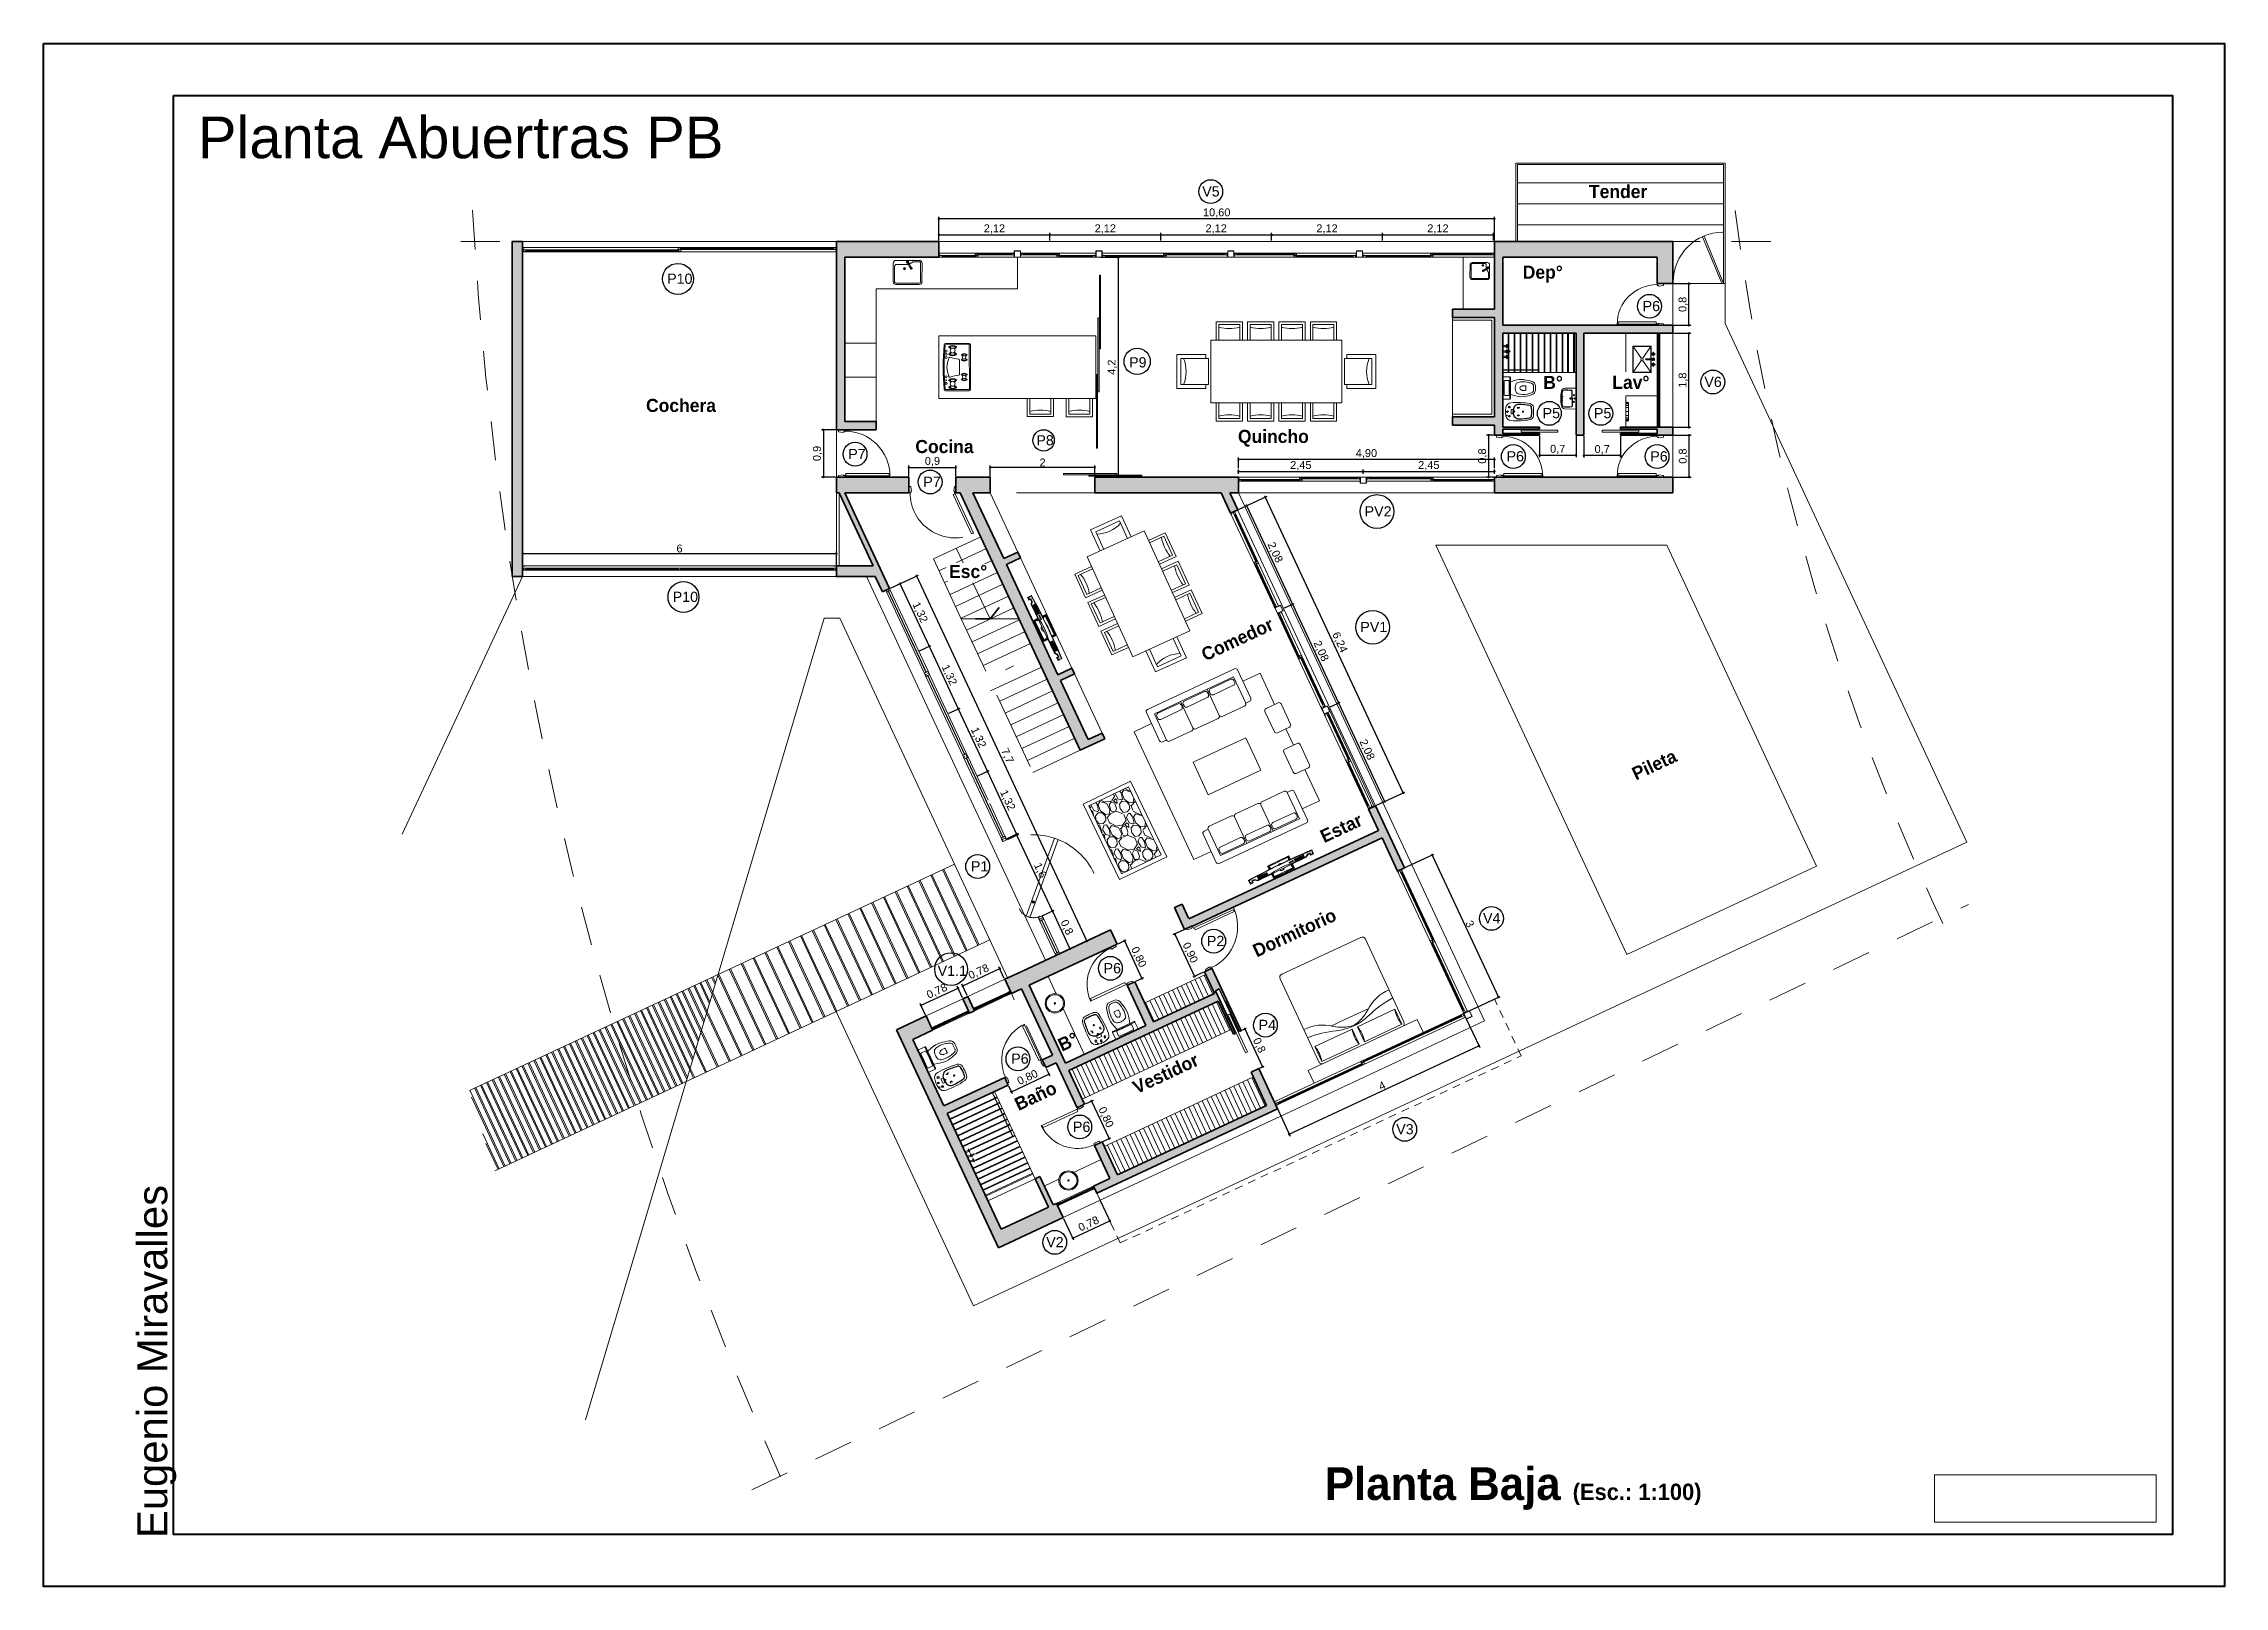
# Model space of a CAD drawing. Header units: millimetres. Extents: x 110427 to 125914, y 76277 to 76441.
# Drawn here: x 113978.68 to 114020.38, y 76318.91 to 76348.39 of the extents above; entities that cross this region are included whole.
import ezdxf

# ---------------------------------------------------------------- set-up
doc = ezdxf.new("R2010")
doc.units = ezdxf.units.MM
doc.linetypes.add('HIDDEN2', pattern=[4.7625, 3.175, -1.5875])
doc.linetypes.add('JIS_02_0.7', pattern=[1.35, 0.75, -0.6])
for name, color, linetype, lineweight in [('0.15', 6, 'Continuous', 15), ('02_CIVIL_EXIST', 250, 'Continuous', 30), ('03_A CONSTRUIR', 250, 'Continuous', 35), ('04_CIVIL A CONSTRUIR', 250, 'Continuous', 35), ('06_CIVIL VISTAS GRUESA', 244, 'Continuous', 13), ('07_CIVIL VISTAS MEDIA', 143, 'Continuous', 9), ('08_CIVIL VISTAS FINO', 251, 'Continuous', 5), ('09_CIVIL PROYECCIONES', 230, 'JIS_02_0.7', 5), ('11_CARPINTERIA Y MOBILIARIO', 141, 'Continuous', 9), ('12_HATCH', 8, 'Continuous', 9), ('12_TEXTOS', 4, 'Continuous', 40), ('M-PARCELA-', 3, 'Continuous', 15)]:
    doc.layers.add(name, color=color, linetype=linetype, lineweight=lineweight)
for name, color, linetype in [('01_SANIT CAÑERIA SECUNDARIA', 30, 'Continuous'), ('14_TEXTOS', 4, 'Continuous'), ('DET', 4, 'Continuous'), ('Hatch', 251, 'Continuous')]:
    doc.layers.add(name, color=color, linetype=linetype)
doc.styles.add('JDS1', font='GOTHICB.TTF')
doc.styles.get("Standard").update_dxf_attribs({"font": 'arial.ttf'})
doc.styles.add('Swis721 BT', font='swiss.ttf')
doc.dimstyles.new('ISO-23', dxfattribs={"dimscale": 0.03, "dimtxt": 5, "dimasz": 2.5, "dimexe": 1.25, "dimexo": 0.625, "dimtad": 1, "dimtxsty": 'Swis721 BT', "dimblk": 'DOTSMALL', "dimcen": 2.5, "dimclrt": 150, "dimadec": 0, "dimazin": 0, "dimtfac": 1, "dimtmove": 0, "dimatfit": 3, "dimfxl": 0, "dimarcsym": 0})
picture_1 = doc.add_image_def('image1.png', size_in_pixel=(2031, 433))
pattern_1 = [(0, (-691.6089, -394.825658), (0, 0.02), []), (90, (-691.6089, -394.825658), (-0.02, 1e-18), [])]

msp = doc.modelspace()

# ---------------------------------------------------------------- texts
at = {"layer": '01_SANIT CAÑERIA SECUNDARIA', "color": 242, "char_height": 0.1951, "attachment_point": 1}
for s, insert in [('V5', (114000.834, 76345.667)), ('V6', (114010.435, 76342.028)), ('V4', (114006.203, 76331.777)), ('V1.1', (113995.775, 76330.772)), ('V3', (114004.543, 76327.745)), ('V2', (113997.851, 76325.586))]:
    msp.add_mtext_dynamic_manual_height_columns(s, width=0.6486, gutter_width=12.5, heights=[0], dxfattribs=dict(at, insert=insert))
at = {"layer": '01_SANIT CAÑERIA SECUNDARIA', "char_height": 0.1951, "attachment_point": 1}
for s, insert in [('P10', (113990.603, 76343.999)), ('P6', (114009.255, 76343.476)), ('P9', (113999.436, 76342.401)), ('P5', (114007.342, 76341.43)), ('P5', (114008.324, 76341.43)), ('P7', (113994.066, 76340.648)), ('P8', (113997.663, 76340.911)), ('P6', (114006.653, 76340.605)), ('P6', (114009.401, 76340.604)), ('P7', (113995.501, 76340.117)), ('P10', (113990.71, 76337.919)), ('P1', (113996.411, 76332.769)), ('P2', (114000.923, 76331.342)), ('P6', (113998.948, 76330.822)), ('P4', (114001.912, 76329.737)), ('P6', (113997.182, 76329.093)), ('P6', (113998.362, 76327.79))]:
    msp.add_mtext_dynamic_manual_height_columns(s, width=0.6486, gutter_width=12.5, heights=[0], dxfattribs=dict(at, insert=insert))
at = {"layer": '01_SANIT CAÑERIA SECUNDARIA', "color": 217, "char_height": 0.1951, "attachment_point": 1}
for s, insert in [('PV2', (114003.939, 76339.552)), ('PV1', (114003.856, 76337.342))]:
    msp.add_mtext_dynamic_manual_height_columns(s, width=0.6486, gutter_width=12.5, heights=[0], dxfattribs=dict(at, insert=insert))
at = {"layer": '12_TEXTOS', "color": 18, "insert": (113981.629, 76346.999), "char_height": 0.79422, "attachment_point": 1, "style": 'Swis721 BT'}
msp.add_mtext_dynamic_manual_height_columns('Planta Abuertras PB', width=15.86083, gutter_width=10, heights=[0], dxfattribs=at)
at = {"layer": '12_TEXTOS', "char_height": 0.25, "width": 2.74107, "attachment_point": 8, "rotation": 25.0003, "style": 'JDS1'}
for s, insert in [('Comedor', (114001.559, 76336.893)), ('Pileta', (114009.532, 76334.495)), ('Estar', (114003.546, 76333.286)), ('Dormitorio', (114002.652, 76331.285)), ('B%%D', (113998.322, 76329.205)), ('Vestidor', (114000.189, 76328.594)), ('Baño', (113997.701, 76328.166))]:
    msp.add_mtext(s, dxfattribs=dict(at, insert=insert))
at = {"layer": '12_TEXTOS', "color": 18, "insert": (113980.474, 76319.832), "char_height": 0.57184, "attachment_point": 1, "rotation": 90, "style": 'Swis721 BT'}
msp.add_mtext_dynamic_manual_height_columns('Eugenio Miravalles', width=10.15474, gutter_width=10, heights=[0], dxfattribs=at)
at = {"layer": '14_TEXTOS', "style": 'JDS1'}
for s, insert, char_height, width, attachment_point in [('Tender', (114008.786, 76345.566), 0.25, 1.37808, 5), ('Dep%%D', (114007.345, 76343.989), 0.25, 1.37808, 5), ('B%%D', (114007.542, 76341.919), 0.25, 1.37808, 5), ('Lav%%D', (114009.03, 76341.919), 0.25, 1.37808, 5), ('Cochera', (113990.869, 76341.478), 0.25, 1.37808, 5), ('Cocina', (113995.906, 76340.692), 0.25, 1.37808, 5), ('Quincho', (114002.195, 76340.852), 0.25, 1.37808, 5), ('Esc%%D', (113996.359, 76338.304), 0.25, 1.37808, 5), ('{\\H1.25x;Planta Baja \\H0.5x;(Esc.: 1:100)}', (114003.18, 76320.371), 0.5, 9.59338, 7)]:
    msp.add_mtext(s, dxfattribs=dict(at, insert=insert, char_height=char_height, width=width, attachment_point=attachment_point))

# ---------------------------------------------------------------- blocks, each defined once
blk = doc.blocks.new('LCD')
at = {"lineweight": 5, "ltscale": 0.5}
for points in [[(0.211, -0.102), (0.511, -0.102), (0.559, -0.135), (0.621, -0.135), (0.621, -0.102), (0.657, -0.102), (0.67, -0.171), (0.67, -0.089), (0.609, -0.089), (0.609, -0.122), (0.563, -0.122), (0.515, -0.089), (-0.515, -0.089), (-0.563, -0.122), (-0.609, -0.122), (-0.609, -0.089), (-0.67, -0.089), (-0.67, -0.171), (-0.657, -0.102), (-0.621, -0.102), (-0.621, -0.135), (-0.559, -0.135), (-0.511, -0.102), (-0.211, -0.102, 0.093379)], [(0.67, -0.171), (0.669, -0.163, -0.02674), (-0.669, -0.163), (-0.67, -0.171, 0.026795)], [(-0.242, -0.138, 1), (-0.26, -0.138, 1)], [(-0.208, -0.138, 1), (-0.227, -0.138, 1)], [(-0.175, -0.138, 1), (-0.193, -0.138, 1)]]:
    blk.add_hatch(color=98, dxfattribs=at).paths.add_polyline_path(points)
h = blk.add_hatch(color=98, dxfattribs=at)
h.paths.add_polyline_path([(-0.49, -0.156), (-0.288, -0.156), (-0.288, -0.111), (-0.49, -0.111)])
h.paths.add_polyline_path([(-0.485, -0.151), (-0.293, -0.151), (-0.293, -0.117), (-0.485, -0.117)], flags=16)
h = blk.add_hatch(dxfattribs=at)
h.set_pattern_fill('_USER', color=256, scale=0.02, style=0, double=1, pattern_type=0)
h.set_pattern_definition(pattern_1)
h.paths.add_polyline_path([(-0.485, -0.151), (-0.293, -0.151), (-0.293, -0.117), (-0.485, -0.117)])
h = blk.add_hatch(dxfattribs=at)
h.set_pattern_fill('_USER', color=256, scale=0.02, style=0, double=1, pattern_type=0)
h.set_pattern_definition(pattern_1)
h.paths.add_polyline_path([(0.485, -0.117), (0.293, -0.117), (0.293, -0.151), (0.485, -0.151)])
at = {"lineweight": 18, "ltscale": 0.5}
for p, q in [((0.225, 0), (-0.225, 0)), ((-0.225, 0), (-0.225, -0.089)), ((0.225, -0.089), (0.225, 0)), ((-0.225, -0.187), (-0.225, -0.26)), ((-0.225, -0.26), (0.225, -0.26)), ((0.225, -0.26), (0.225, -0.187))]:
    blk.add_line(p, q, dxfattribs=at)
at = {"ltscale": 0.5}
for p, q in [((-0.609, -0.089), (-0.67, -0.089)), ((-0.67, -0.089), (-0.67, -0.171)), ((-0.657, -0.102), (-0.67, -0.171)), ((-0.621, -0.102), (-0.657, -0.102)), ((-0.621, -0.102), (-0.621, -0.135)), ((-0.621, -0.135), (-0.559, -0.135)), ((-0.609, -0.089), (-0.609, -0.122)), ((-0.609, -0.122), (-0.563, -0.122)), ((-0.563, -0.122), (-0.515, -0.089)), ((-0.559, -0.135), (-0.511, -0.102)), ((0.515, -0.089), (-0.515, -0.089)), ((-0.211, -0.102), (-0.511, -0.102)), ((0.211, -0.102), (0.511, -0.102)), ((0.559, -0.135), (0.511, -0.102)), ((0.563, -0.122), (0.515, -0.089)), ((0.621, -0.135), (0.559, -0.135)), ((0.609, -0.122), (0.563, -0.122)), ((0.67, -0.089), (0.609, -0.089)), ((0.609, -0.089), (0.609, -0.122)), ((0.621, -0.102), (0.657, -0.102)), ((0.621, -0.102), (0.621, -0.135)), ((0.657, -0.102), (0.67, -0.171)), ((0.67, -0.171), (0.67, -0.089))]:
    blk.add_line(p, q, dxfattribs=at)
at = {"linetype": 'HIDDEN2', "lineweight": 5, "ltscale": 0.5}
for p, q in [((0.205, -0.02), (-0.205, -0.02)), ((-0.205, -0.24), (0.205, -0.24))]:
    blk.add_line(p, q, dxfattribs=at)
at = {"ltscale": 0.5}
for points in [[(-0.49, -0.111), (-0.288, -0.111), (-0.288, -0.156), (-0.49, -0.156)], [(-0.485, -0.117), (-0.293, -0.117), (-0.293, -0.151), (-0.485, -0.151)], [(0.49, -0.111), (0.288, -0.111), (0.288, -0.156), (0.49, -0.156)], [(0.485, -0.117), (0.293, -0.117), (0.293, -0.151), (0.485, -0.151)]]:
    blk.add_lwpolyline(points, close=True, dxfattribs=at)
at = {"lineweight": 5, "ltscale": 0.5}
for centre in [(-0.251, -0.138), (-0.217, -0.138), (-0.184, -0.138)]:
    blk.add_circle(centre, 0.00921, dxfattribs=at)
at = {"lineweight": 18, "ltscale": 0.5}
for centre, start, end in [((-0.638, -0.13), 5.4428, 17.4923), ((0.638, -0.13), 162.5077, 174.5572), ((-0.638, -0.13), 342.5077, 352.3956), ((0.638, -0.13), 187.6044, 197.4923)]:
    blk.add_arc(centre, 0.433, start, end, dxfattribs=at)
at = {"lineweight": 5, "ltscale": 0.5}
for centre, radius, start, end in [((-0.2, 0.016), 0.03, 212.1251, 266.9871), ((0.2, 0.016), 0.03, 273.0129, 327.8749), ((-0.2, -0.276), 0.03, 93.0129, 147.8749), ((0, 1.016), 1.138, 259.3305, 280.6695), ((0, -1.88), 1.877, 83.8464, 96.1536), ((0, 1.62), 1.877, 263.8464, 276.1536), ((0, -0.13), 0.0672, 37.6533, 142.3467), ((0, -0.13), 0.0672, 241.3543, 298.6457), ((0.2, -0.276), 0.03, 32.1251, 86.9871)]:
    blk.add_arc(centre, radius, start, end, dxfattribs=at)
at = {"ltscale": 0.5}
for centre, start, end in [((0, 12.322), 266.9302, 273.0698), ((0, 12.33), 266.9365, 273.0635)]:
    blk.add_arc(centre, 12.511, start, end, dxfattribs=at)
at = {"linetype": 'HIDDEN2', "lineweight": 5, "ltscale": 0.5}
for centre, radius, start, end in [((-0.491, -0.13), 0.306, 7.7055, 21.071), ((-0.491, -0.13), 0.306, 338.929, 349.1614), ((0.497, -0.13), 0.312, 159.3448, 172.4407), ((0.497, -0.13), 0.312, 190.6309, 200.6552)]:
    blk.add_arc(centre, radius, start, end, dxfattribs=at)
blk = doc.blocks.new('A$C4B131B44')
at = {"layer": '11_CARPINTERIA Y MOBILIARIO'}
for p, q in [((-0.281, -0.363), (-0.281, 0.092)), ((0.597, 0.115), (-0.258, 0.115)), ((-0.072, 0.046), (-0.045, 0.019)), ((-0.067, 0.05), (-0.041, 0.023)), ((0.004, 0.023), (0.032, 0.051)), ((0.008, 0.019), (0.036, 0.047)), ((0.331, 0.019), (0.303, 0.047)), ((0.335, 0.023), (0.307, 0.051)), ((0.406, 0.05), (0.379, 0.023)), ((0.411, 0.046), (0.384, 0.019)), ((0.619, -0.363), (0.619, 0.092)), ((-0.222, -0.156), (-0.185, -0.193)), ((-0.222, -0.289), (-0.185, -0.253)), ((-0.215, -0.15), (-0.179, -0.186)), ((-0.215, -0.296), (-0.179, -0.259)), ((-0.118, -0.186), (-0.079, -0.148)), ((-0.118, -0.259), (-0.079, -0.297)), ((-0.112, -0.193), (-0.073, -0.154)), ((-0.112, -0.253), (-0.073, -0.291)), ((-0.072, -0.051), (-0.045, -0.025)), ((-0.067, -0.056), (-0.041, -0.029)), ((0.004, -0.029), (0.032, -0.057)), ((0.008, -0.025), (0.036, -0.053)), ((0.037, -0.091), (0.301, -0.091)), ((0.331, -0.025), (0.303, -0.053)), ((0.335, -0.029), (0.307, -0.057)), ((0.406, -0.056), (0.379, -0.029)), ((0.411, -0.051), (0.384, -0.025)), ((0.451, -0.193), (0.412, -0.154)), ((0.451, -0.253), (0.412, -0.291)), ((0.457, -0.186), (0.418, -0.148)), ((0.457, -0.259), (0.418, -0.297)), ((0.554, -0.15), (0.517, -0.186)), ((0.554, -0.296), (0.517, -0.259)), ((0.56, -0.156), (0.524, -0.193)), ((0.56, -0.289), (0.524, -0.253))]:
    blk.add_line(p, q, dxfattribs=at)
blk.add_lwpolyline([(0.599, -0.363, -0.419031), (0.596, -0.366, -0.044114), (-0.258, -0.366, -0.419031), (-0.261, -0.363), (-0.261, 0.092, -0.414214), (-0.258, 0.095), (0.597, 0.095, -0.414214), (0.599, 0.092)], format="xyb", close=True, dxfattribs=at)
for centre, radius in [((-0.019, -0.003), 0.0344), ((0.357, -0.003), 0.0344), ((-0.148, -0.223), 0.0473), ((-0.139, -0.346), 0.0184), ((-0.078, -0.346), 0.0184), ((-0.017, -0.346), 0.0184), ((0.356, -0.346), 0.0184), ((0.417, -0.346), 0.00737), ((0.487, -0.223), 0.0473), ((0.478, -0.346), 0.0184)]:
    blk.add_circle(centre, radius, dxfattribs=at)
for centre, radius, start, end in [((-0.258, 0.092), 0.0229, 90, 180), ((-0.019, -0.003), 0.0729, 137.6275, 222.3725), ((-0.019, -0.003), 0.0631, 138.1132, 221.8868), ((-0.07, 0.048), 0.00318, 45.22, 225.22), ((-0.019, -0.003), 0.0631, 318.1132, 41.8868), ((0.034, 0.049), 0.00318, 314.78, 134.78), ((-0.019, -0.003), 0.0729, 317.7229, 42.2771), ((0.357, -0.003), 0.0729, 137.7229, 222.2771), ((0.357, -0.003), 0.0631, 138.1132, 221.8868), ((0.305, 0.049), 0.00318, 45.22, 225.22), ((0.357, -0.003), 0.0631, 318.1132, 41.8868), ((0.408, 0.048), 0.00318, 314.78, 134.78), ((0.357, -0.003), 0.0729, 317.6275, 42.3725), ((0.597, 0.092), 0.0229, 0, 90), ((-0.258, -0.363), 0.0229, 180, 262.8162), ((0.169, 4.465), 4.87, 264.9346, 275.0654), ((-0.148, -0.223), 0.1, 137.6275, 222.3725), ((-0.148, -0.223), 0.0867, 138.1132, 221.8868), ((-0.219, -0.153), 0.00438, 45.22, 225.22), ((-0.219, -0.292), 0.00438, 134.78, 314.78), ((-0.148, -0.223), 0.0867, 318.1132, 41.8868), ((-0.076, -0.151), 0.00438, 314.78, 134.78), ((-0.076, -0.294), 0.00438, 225.22, 45.22), ((-0.148, -0.223), 0.1, 317.7229, 42.2771), ((-0.07, -0.054), 0.00318, 134.78, 314.78), ((-0.001, -0.278), 0.02, 156.945, 262.0746), ((-0.683, -0.033), 0.704, 340.3587, 353.8702), ((0.037, -0.111), 0.02, 90, 172.7668), ((0.034, -0.055), 0.00318, 225.22, 45.22), ((0.301, -0.111), 0.02, 7.2332, 90), ((0.305, -0.055), 0.00318, 134.78, 314.78), ((1.022, -0.033), 0.704, 186.1298, 199.6413), ((0.34, -0.278), 0.02, 277.9254, 23.055), ((0.487, -0.223), 0.1, 137.7229, 222.2771), ((0.487, -0.223), 0.0867, 138.1132, 221.8868), ((0.408, -0.054), 0.00318, 225.22, 45.22), ((0.415, -0.151), 0.00438, 45.22, 225.22), ((0.415, -0.294), 0.00438, 134.78, 314.78), ((0.487, -0.223), 0.0867, 318.1132, 41.8868), ((0.557, -0.153), 0.00438, 314.78, 134.78), ((0.557, -0.292), 0.00438, 225.22, 45.22), ((0.487, -0.223), 0.1, 317.6275, 42.3725), ((0.597, -0.363), 0.0229, 277.1838, 0)]:
    blk.add_arc(centre, radius, start, end, dxfattribs=at)
blk.add_open_spline([(-0.004, -0.297), (0.004, -0.299), (0.037, -0.308), (0.169, -0.359), (0.301, -0.308), (0.335, -0.299), (0.343, -0.297)], degree=3, knots=[0.0270107, 0.0270107, 0.0270107, 0.0270107, 0.0505112, 0.2042843, 0.3580574, 0.381558, 0.381558, 0.381558, 0.381558], dxfattribs=at)
blk = doc.blocks.new('ventiluz planta')
for p, q in [((618.07, 1113.1), (618.07, 1113.085)), ((618.085, 1113.1), (618.07, 1113.1)), ((618.07, 1113.085), (618.075, 1113.085)), ((618.07, 1113.083), (618.073, 1113.083)), ((618.07, 1113.083), (618.07, 1113.06)), ((618.07, 1113.06), (618.07, 1112.36)), ((618.073, 1113.088), (618.073, 1113.097)), ((618.073, 1113.097), (618.085, 1113.097)), ((618.078, 1113.088), (618.073, 1113.088)), ((618.073, 1113.083), (618.073, 1113.075)), ((618.073, 1113.075), (618.115, 1113.075)), ((618.112, 1113.072), (618.073, 1113.072)), ((618.073, 1113.072), (618.073, 1113.06)), ((618.075, 1113.085), (618.075, 1113.077)), ((618.075, 1113.077), (618.117, 1113.077)), ((618.078, 1113.08), (618.078, 1113.088)), ((618.117, 1113.08), (618.078, 1113.08)), ((618.08, 1113.055), (618.078, 1113.055)), ((618.08, 1113.05), (618.08, 1113.055)), ((618.082, 1112.351), (618.082, 1113.069)), ((618.105, 1113.069), (618.082, 1113.069)), ((618.085, 1113.097), (618.085, 1113.1)), ((618.088, 1112.351), (618.088, 1113.069)), ((618.099, 1113.058), (618.088, 1113.069)), ((618.088, 1113.058), (618.099, 1113.069)), ((618.099, 1113.058), (618.088, 1113.058)), ((618.099, 1112.351), (618.099, 1113.069)), ((618.12, 1113.1), (618.105, 1113.1)), ((618.105, 1113.1), (618.105, 1113.097)), ((618.105, 1113.097), (618.117, 1113.097)), ((618.105, 1112.351), (618.105, 1113.069)), ((618.107, 1113.05), (618.107, 1113.069)), ((618.11, 1113.069), (618.107, 1113.069)), ((618.12, 1113.05), (618.107, 1113.05)), ((618.11, 1113.053), (618.11, 1113.069)), ((618.117, 1113.053), (618.11, 1113.053)), ((618.112, 1113.072), (618.112, 1113.062)), ((618.112, 1113.062), (618.117, 1113.062)), ((618.115, 1113.075), (618.115, 1113.065)), ((618.115, 1113.065), (618.12, 1113.065)), ((618.117, 1113.097), (618.117, 1113.08)), ((618.117, 1113.077), (618.117, 1113.067)), ((618.117, 1113.067), (618.12, 1113.067)), ((618.117, 1113.062), (618.117, 1113.053)), ((618.12, 1113.067), (618.12, 1113.1)), ((618.12, 1113.065), (618.12, 1113.05)), ((618.12, 1113.05), (618.12, 1112.37)), ((618.07, 1112.337), (618.07, 1112.36)), ((618.07, 1112.337), (618.073, 1112.337)), ((618.07, 1112.32), (618.07, 1112.335)), ((618.07, 1112.335), (618.075, 1112.335)), ((618.085, 1112.32), (618.07, 1112.32)), ((618.073, 1112.348), (618.073, 1112.36)), ((618.112, 1112.348), (618.073, 1112.348)), ((618.073, 1112.337), (618.073, 1112.345)), ((618.073, 1112.345), (618.115, 1112.345)), ((618.078, 1112.332), (618.073, 1112.332)), ((618.073, 1112.332), (618.073, 1112.323)), ((618.073, 1112.323), (618.085, 1112.323)), ((618.075, 1112.335), (618.075, 1112.343)), ((618.075, 1112.343), (618.117, 1112.343)), ((618.08, 1112.365), (618.078, 1112.365)), ((618.117, 1112.34), (618.078, 1112.34)), ((618.078, 1112.34), (618.078, 1112.332)), ((618.08, 1112.37), (618.08, 1112.365)), ((618.105, 1112.351), (618.082, 1112.351)), ((618.085, 1112.323), (618.085, 1112.32)), ((618.099, 1112.361), (618.088, 1112.361)), ((618.099, 1112.361), (618.088, 1112.351)), ((618.088, 1112.361), (618.099, 1112.351)), ((618.105, 1112.32), (618.105, 1112.323)), ((618.105, 1112.323), (618.117, 1112.323)), ((618.12, 1112.32), (618.105, 1112.32)), ((618.12, 1112.37), (618.107, 1112.37)), ((618.107, 1112.37), (618.107, 1112.351)), ((618.11, 1112.351), (618.107, 1112.351)), ((618.117, 1112.367), (618.11, 1112.367)), ((618.11, 1112.367), (618.11, 1112.351)), ((618.112, 1112.348), (618.112, 1112.358)), ((618.112, 1112.358), (618.117, 1112.358)), ((618.115, 1112.345), (618.115, 1112.355)), ((618.115, 1112.355), (618.12, 1112.355)), ((618.117, 1112.358), (618.117, 1112.367)), ((618.117, 1112.343), (618.117, 1112.353)), ((618.117, 1112.353), (618.12, 1112.353)), ((618.117, 1112.323), (618.117, 1112.34)), ((618.12, 1112.355), (618.12, 1112.37)), ((618.12, 1112.353), (618.12, 1112.32))]:
    blk.add_line(p, q)
for centre, radius, start, end in [((618.082, 1113.061), 0.0115, 187.0629, 262.9371), ((618.078, 1113.06), 0.005, 180, 270), ((618.082, 1112.358), 0.0115, 97.0629, 172.9371), ((618.078, 1112.36), 0.005, 90, 180)]:
    blk.add_arc(centre, radius, start, end)
blk = doc.blocks.new('VERILDVS')
for p, q in [((0, 0), (-0.22, 0)), ((0, 0), (0.22, 0)), ((-0.236, -0.016), (-0.236, -0.148)), ((-0.236, -0.148), (0.236, -0.148)), ((-0.22, -0.164), (0, -0.164)), ((-0.134, -0.164), (-0.16, -0.251)), ((-0.158, -0.041), (-0.158, -0.123)), ((0, -0.026), (-0.143, -0.026)), ((-0.143, -0.138), (0, -0.138)), ((-0.05, -0.405), (-0.05, -0.478)), ((0, -0.026), (0.143, -0.026)), ((0.143, -0.138), (0, -0.138)), ((0.22, -0.164), (0, -0.164)), ((0.05, -0.405), (0.05, -0.478)), ((0.134, -0.164), (0.16, -0.251)), ((0.158, -0.041), (0.158, -0.123)), ((0.236, -0.016), (0.236, -0.148)), ((0, -0.653), (-0.044, -0.653)), ((0, -0.693), (-0.044, -0.693)), ((-0.035, -0.493), (0, -0.493)), ((0.035, -0.493), (0, -0.493)), ((0, -0.653), (0.044, -0.653)), ((0, -0.693), (0.044, -0.693))]:
    blk.add_line(p, q)
for centre, radius, start, end in [((-0.22, -0.016), 0.016, 90, 180), ((0.22, -0.016), 0.016, 0, 90), ((-0.22, -0.148), 0.016, 180, 270), ((0.263, -0.393), 0.446, 161.4079, 187.8214), ((-0.143, -0.041), 0.0151, 90, 180), ((-0.143, -0.123), 0.0151, 180, 270), ((0.337, -0.436), 0.471, 166.8554, 189.7354), ((-0.048, -0.346), 0.075, 107.0131, 166.8554), ((-0.009, -0.473), 0.208, 87.4196, 107.0131), ((0.007, -0.41), 0.051, 97.3933, 186.6229), ((0.009, -0.473), 0.208, 72.9869, 92.5804), ((-0.007, -0.41), 0.051, 353.3771, 82.6067), ((0.048, -0.346), 0.075, 13.1446, 72.9869), ((-0.337, -0.436), 0.471, 350.2646, 13.1446), ((0.143, -0.041), 0.0151, 0, 90), ((0.143, -0.123), 0.0151, 270, 0), ((-0.263, -0.393), 0.446, 352.1786, 18.5921), ((0.22, -0.148), 0.016, 270, 0), ((0.887, -0.296), 1.077, 188.4208, 197.6998), ((-0.044, -0.593), 0.1, 197.6998, 270), ((0.887, -0.296), 1.037, 192.2582, 197.6998), ((-0.044, -0.593), 0.06, 197.6998, 270), ((-0.035, -0.478), 0.0151, 180, 270), ((0.035, -0.478), 0.0151, 270, 0), ((0.044, -0.593), 0.06, 270, 342.3002), ((0.044, -0.593), 0.1, 270, 342.3002), ((-0.887, -0.296), 1.037, 342.3002, 347.7418), ((-0.887, -0.296), 1.077, 342.3002, 351.5792)]:
    blk.add_arc(centre, radius, start, end)
blk = doc.blocks.new('VERBIDVS')
for p, q in [((-0.048, -0.171), (-0.048, -0.13)), ((-0.039, -0.121), (0.039, -0.121)), ((0.048, -0.171), (0.048, -0.13))]:
    blk.add_line(p, q)
for centre, radius in [((-0.081, -0.029), 0.00718), ((0, -0.375), 0.0126)]:
    blk.add_circle(centre, radius)
for centre, radius, start, end in [((1.438, -0.248), 1.632, 175.4458, 189.6863), ((-0.069, -0.128), 0.12, 102.7565, 175.4458), ((0, -0.434), 0.434, 90, 102.7565), ((-0.039, -0.13), 0.00889, 90, 180), ((0, -0.176), 0.0217, 158.4179, 21.5821), ((0, -0.176), 0.0131, 142.3897, 37.6103), ((0, -0.434), 0.434, 77.2435, 90), ((0.039, -0.13), 0.00889, 360, 90), ((0.069, -0.128), 0.12, 4.5542, 77.2435), ((-1.438, -0.248), 1.632, 350.3137, 4.5542), ((-0.084, -0.508), 0.088, 189.6863, 263.9307), ((0, 0.284), 0.884, 263.9307, 270), ((0, 0.284), 0.884, 270, 276.0693), ((0.084, -0.508), 0.088, 276.0693, 350.3137)]:
    blk.add_arc(centre, radius, start, end)
at = {"layer": 'DET'}
for p in [(-0.034, -0.168), (0.034, -0.168)]:
    blk.add_line(p, (0, -0.168), dxfattribs=at)
for centre, radius in [((-0.096, -0.084), 0.017), ((-0.083, -0.273), 0.00212), ((0, -0.042), 0.017), ((0.096, -0.084), 0.017), ((0.083, -0.273), 0.00212)]:
    blk.add_circle(centre, radius, dxfattribs=at)
for centre, radius, start, end in [((-0.034, -0.288), 0.12, 90, 181.5653), ((1.438, -0.248), 1.592, 181.5653, 189.6863), ((-0.099, -0.273), 0.0233, 270, 90), ((0.034, -0.288), 0.12, 358.4347, 90), ((0.099, -0.273), 0.0233, 90, 270), ((-1.438, -0.248), 1.592, 350.3137, 358.4347), ((-0.084, -0.508), 0.048, 189.6863, 263.9307), ((0, 0.284), 0.844, 263.9307, 270), ((0, 0.284), 0.844, 270, 276.0693), ((0.084, -0.508), 0.048, 276.0693, 350.3137)]:
    blk.add_arc(centre, radius, start, end, dxfattribs=at)
blk = doc.blocks.new('LAVATORIO VS')
for p, q in [((0, 0), (-0.296, 0)), ((0, 0), (0.296, 0)), ((-0.304, -0.008), (-0.299, -0.328)), ((0.304, -0.008), (0.299, -0.328))]:
    blk.add_line(p, q)
for radius in [0.0224, 0.0172]:
    blk.add_circle((0, -0.158), radius)
for centre, radius, start, end in [((-0.296, -0.008), 0.008, 90, 180.82867), ((-0.199, -0.327), 0.1, 180.82867, 262.20292), ((-0.007, 1.075), 1.515, 262.20292, 270.2743), ((0.007, 1.075), 1.515, 269.7257, 277.79708), ((0.199, -0.327), 0.1, 277.79708, 359.17133), ((0.296, -0.008), 0.008, 359.17133, 90)]:
    blk.add_arc(centre, radius, start, end)
at = {"layer": 'DET'}
for q in [(-0.225, -0.113), (0.225, -0.113)]:
    blk.add_line((0, -0.113), q, dxfattribs=at)
for centre in [(-0.095, -0.06), (0, -0.045), (0.095, -0.06)]:
    blk.add_circle(centre, 0.016, dxfattribs=at)
for centre, radius, start, end in [((1.647, -0.36), 1.902, 172.9664, 179.35293), ((-0.199, -0.339), 0.056, 179.35293, 262.27637), ((-0.225, -0.129), 0.016, 90, 172.9664), ((-0.007, 1.075), 1.483, 262.27637, 270.2743), ((0.007, 1.075), 1.483, 269.7257, 277.72363), ((0.199, -0.339), 0.056, 277.72363, 0.64707), ((0.225, -0.129), 0.016, 7.0336, 90), ((-1.647, -0.36), 1.902, 0.64707, 7.0336)]:
    blk.add_arc(centre, radius, start, end, dxfattribs=at)
for centre in [(-0.059, -0.397), (0, -0.397)]:
    blk.add_ellipse(centre, major_axis=(-0.0114, 0), ratio=0.636364, dxfattribs=at)
at = {"layer": 'DET', "extrusion": (0, 0, -1)}
blk.add_ellipse((0.059, -0.397), major_axis=(0.0114, 0), ratio=0.636364, dxfattribs=at)
blk = doc.blocks.new('_DotSmall')
at = {"color": 0, "linetype": 'ByBlock', "const_width": 0.5}
blk.add_lwpolyline([(-0.0625, 0, 1), (0.0625, 0, 1)], format="xyb", close=True, dxfattribs=at)
blk = doc.blocks.new('*D82')
at = {"layer": '09_CIVIL PROYECCIONES', "color": 0, "linetype": 'ByBlock', "lineweight": -2, "ltscale": 2}
for p, q in [((113998.892, 76326.27), (113999.082, 76325.862)), ((113998.185, 76325.941), (113998.375, 76325.533)), ((113998.36, 76325.567), (113999.066, 76325.896))]:
    blk.add_line(p, q, dxfattribs=at)
at = {"layer": 'Defpoints', "color": 0, "linetype": 'ByBlock', "ltscale": 2}
for p in [(113998.884, 76326.287), (113998.177, 76325.958), (113999.066, 76325.896)]:
    blk.add_point(p, dxfattribs=at)
at = {"layer": '09_CIVIL PROYECCIONES', "color": 0, "linetype": 'ByBlock', "lineweight": -2, "ltscale": 2, "xscale": 0.075, "yscale": 0.075, "zscale": 0.075}
for p, rotation in [((113999.066, 76325.896), 24.99999999725843), ((113998.36, 76325.567), 204.9999999972584)]:
    blk.add_blockref('_DotSmall', p, dxfattribs=dict(at, rotation=rotation))
at = {"layer": '09_CIVIL PROYECCIONES', "color": 150, "linetype": 'ByBlock', "ltscale": 2, "insert": (113998.667, 76325.83), "char_height": 0.15, "attachment_point": 5, "rotation": 25, "style": 'Swis721 BT'}
blk.add_mtext('0,78', dxfattribs=at)
blk = doc.blocks.new('*D83')
at = {"layer": '09_CIVIL PROYECCIONES', "color": 0, "linetype": 'ByBlock', "lineweight": -2, "ltscale": 2}
for p, q in [((114005.877, 76329.77), (114006.14, 76329.206)), ((114002.499, 76327.55), (114006.125, 76329.24)), ((114002.252, 76328.08), (114002.515, 76327.516))]:
    blk.add_line(p, q, dxfattribs=at)
at = {"layer": 'Defpoints', "color": 0, "linetype": 'ByBlock', "ltscale": 2}
for p in [(114005.869, 76329.787), (114006.125, 76329.24), (114002.244, 76328.097)]:
    blk.add_point(p, dxfattribs=at)
at = {"layer": '09_CIVIL PROYECCIONES', "color": 0, "linetype": 'ByBlock', "lineweight": -2, "ltscale": 2, "xscale": 0.075, "yscale": 0.075, "zscale": 0.075}
for p, rotation in [((114006.125, 76329.24), 24.99941188875567), ((114002.499, 76327.55), 204.9994118887556)]:
    blk.add_blockref('_DotSmall', p, dxfattribs=dict(at, rotation=rotation))
at = {"layer": '09_CIVIL PROYECCIONES', "color": 150, "linetype": 'ByBlock', "ltscale": 2, "insert": (114004.272, 76328.48), "char_height": 0.15, "attachment_point": 5, "rotation": 24.9994, "style": 'Swis721 BT'}
blk.add_mtext('4', dxfattribs=at)
blk = doc.blocks.new('*D84')
at = {"layer": '09_CIVIL PROYECCIONES', "color": 0, "linetype": 'ByBlock', "lineweight": -2, "ltscale": 2}
for p, q in [((114004.657, 76332.62), (114005.264, 76332.903)), ((114005.23, 76332.887), (114006.498, 76330.169)), ((114005.925, 76329.902), (114006.532, 76330.184))]:
    blk.add_line(p, q, dxfattribs=at)
at = {"layer": 'Defpoints', "color": 0, "linetype": 'ByBlock', "ltscale": 2}
for p in [(114004.64, 76332.612), (114005.908, 76329.894), (114006.498, 76330.169)]:
    blk.add_point(p, dxfattribs=at)
at = {"layer": '09_CIVIL PROYECCIONES', "color": 0, "linetype": 'ByBlock', "lineweight": -2, "ltscale": 2, "xscale": 0.075, "yscale": 0.075, "zscale": 0.075}
for p, rotation in [((114005.23, 76332.887), 115.0008319876607), ((114006.498, 76330.169), 295.0008319876608)]:
    blk.add_blockref('_DotSmall', p, dxfattribs=dict(at, rotation=rotation))
at = {"layer": '09_CIVIL PROYECCIONES', "color": 150, "linetype": 'ByBlock', "ltscale": 2, "insert": (114005.951, 76331.569), "char_height": 0.15, "attachment_point": 5, "rotation": 295.0008, "style": 'Swis721 BT'}
blk.add_mtext('3', dxfattribs=at)
blk = doc.blocks.new('*D85')
at = {"layer": '09_CIVIL PROYECCIONES', "color": 0, "linetype": 'ByBlock', "lineweight": -2, "ltscale": 2}
for p, q in [((114001.53, 76339.493), (114002.073, 76339.746)), ((114004.676, 76334.075), (114002.039, 76339.73)), ((114004.167, 76333.837), (114004.71, 76334.091))]:
    blk.add_line(p, q, dxfattribs=at)
at = {"layer": 'Defpoints', "color": 0, "linetype": 'ByBlock', "ltscale": 2}
for p in [(114001.513, 76339.485), (114002.039, 76339.73), (114004.15, 76333.829)]:
    blk.add_point(p, dxfattribs=at)
at = {"layer": '09_CIVIL PROYECCIONES', "color": 0, "linetype": 'ByBlock', "lineweight": -2, "ltscale": 2, "xscale": 0.075, "yscale": 0.075, "zscale": 0.075}
for p, rotation in [((114002.039, 76339.73), 114.9999999993266), ((114004.676, 76334.075), 294.9999999993266)]:
    blk.add_blockref('_DotSmall', p, dxfattribs=dict(at, rotation=rotation))
at = {"layer": '09_CIVIL PROYECCIONES', "color": 150, "linetype": 'ByBlock', "ltscale": 2, "insert": (114003.457, 76336.949), "char_height": 0.15, "attachment_point": 5, "rotation": 295, "style": 'Swis721 BT'}
blk.add_mtext('6,24', dxfattribs=at)
blk = doc.blocks.new('*D86')
at = {"layer": '09_CIVIL PROYECCIONES', "color": 0, "linetype": 'ByBlock', "lineweight": -2, "ltscale": 2}
for p, q in [((114009.85, 76340.911), (114010.182, 76340.911)), ((114010.144, 76340.111), (114010.144, 76340.911)), ((114009.85, 76340.111), (114010.182, 76340.111))]:
    blk.add_line(p, q, dxfattribs=at)
at = {"layer": 'Defpoints', "color": 0, "linetype": 'ByBlock', "ltscale": 2}
for p in [(114009.831, 76340.911), (114010.144, 76340.911), (114009.831, 76340.111)]:
    blk.add_point(p, dxfattribs=at)
at = {"layer": '09_CIVIL PROYECCIONES', "color": 0, "linetype": 'ByBlock', "lineweight": -2, "ltscale": 2, "xscale": 0.075, "yscale": 0.075, "zscale": 0.075}
for p, rotation in [((114010.144, 76340.911), 90), ((114010.144, 76340.111), 270)]:
    blk.add_blockref('_DotSmall', p, dxfattribs=dict(at, rotation=rotation))
at = {"layer": '09_CIVIL PROYECCIONES', "color": 150, "linetype": 'ByBlock', "ltscale": 2, "insert": (114010.035, 76340.511), "char_height": 0.15, "attachment_point": 5, "rotation": 90, "style": 'Swis721 BT'}
blk.add_mtext('0,8', dxfattribs=at)
blk = doc.blocks.new('*D98')
at = {"layer": '09_CIVIL PROYECCIONES', "color": 0, "linetype": 'ByBlock', "lineweight": -2, "ltscale": 2}
for p, q in [((114009.85, 76342.861), (114010.178, 76342.861)), ((114010.14, 76341.061), (114010.14, 76342.861)), ((114009.85, 76341.061), (114010.178, 76341.061))]:
    blk.add_line(p, q, dxfattribs=at)
at = {"layer": 'Defpoints', "color": 0, "linetype": 'ByBlock', "ltscale": 2}
for p in [(114009.831, 76342.861), (114010.14, 76342.861), (114009.831, 76341.061)]:
    blk.add_point(p, dxfattribs=at)
at = {"layer": '09_CIVIL PROYECCIONES', "color": 0, "linetype": 'ByBlock', "lineweight": -2, "ltscale": 2, "xscale": 0.075, "yscale": 0.075, "zscale": 0.075}
for p, rotation in [((114010.14, 76342.861), 90), ((114010.14, 76341.061), 270)]:
    blk.add_blockref('_DotSmall', p, dxfattribs=dict(at, rotation=rotation))
at = {"layer": '09_CIVIL PROYECCIONES', "color": 150, "linetype": 'ByBlock', "ltscale": 2, "insert": (114010.031, 76341.961), "char_height": 0.15, "attachment_point": 5, "rotation": 90, "style": 'Swis721 BT'}
blk.add_mtext('1,8', dxfattribs=at)
blk = doc.blocks.new('*D99')
at = {"layer": '09_CIVIL PROYECCIONES', "color": 0, "linetype": 'ByBlock', "lineweight": -2, "ltscale": 2}
for p, q in [((114009.85, 76343.811), (114010.178, 76343.811)), ((114010.14, 76343.011), (114010.14, 76343.811)), ((114009.85, 76343.011), (114010.178, 76343.011))]:
    blk.add_line(p, q, dxfattribs=at)
at = {"layer": 'Defpoints', "color": 0, "linetype": 'ByBlock', "ltscale": 2}
for p in [(114009.831, 76343.811), (114010.14, 76343.811), (114009.831, 76343.011)]:
    blk.add_point(p, dxfattribs=at)
at = {"layer": '09_CIVIL PROYECCIONES', "color": 0, "linetype": 'ByBlock', "lineweight": -2, "ltscale": 2, "xscale": 0.075, "yscale": 0.075, "zscale": 0.075}
for p, rotation in [((114010.14, 76343.811), 90), ((114010.14, 76343.011), 270)]:
    blk.add_blockref('_DotSmall', p, dxfattribs=dict(at, rotation=rotation))
at = {"layer": '09_CIVIL PROYECCIONES', "color": 150, "linetype": 'ByBlock', "ltscale": 2, "insert": (114010.031, 76343.411), "char_height": 0.15, "attachment_point": 5, "rotation": 90, "style": 'Swis721 BT'}
blk.add_mtext('0,8', dxfattribs=at)
blk = doc.blocks.new('*D100')
at = {"layer": '09_CIVIL PROYECCIONES', "color": 0, "linetype": 'ByBlock', "lineweight": -2, "ltscale": 2}
for p, q in [((113995.801, 76344.629), (113995.801, 76345.084)), ((114006.421, 76345.046), (113995.801, 76345.046)), ((114006.421, 76344.629), (114006.421, 76345.084))]:
    blk.add_line(p, q, dxfattribs=at)
at = {"layer": 'Defpoints', "color": 0, "linetype": 'ByBlock', "ltscale": 2}
for p in [(113995.801, 76345.046), (113995.801, 76344.611), (114006.421, 76344.611)]:
    blk.add_point(p, dxfattribs=at)
at = {"layer": '09_CIVIL PROYECCIONES', "color": 0, "linetype": 'ByBlock', "lineweight": -2, "ltscale": 2, "xscale": 0.075, "yscale": 0.075, "zscale": 0.075}
for p, rotation in [((113995.801, 76345.046), 180.0000001953298), ((114006.421, 76345.046), 1.953298323087438e-07)]:
    blk.add_blockref('_DotSmall', p, dxfattribs=dict(at, rotation=rotation))
at = {"layer": '09_CIVIL PROYECCIONES', "color": 150, "linetype": 'ByBlock', "ltscale": 2, "insert": (114001.111, 76345.156), "char_height": 0.15, "attachment_point": 5, "rotation": 0, "style": 'Swis721 BT'}
blk.add_mtext('10,60', dxfattribs=at)
blk = doc.blocks.new('*D101')
at = {"layer": '09_CIVIL PROYECCIONES', "color": 0, "linetype": 'ByBlock', "lineweight": -2, "ltscale": 2}
for p, q in [((113995.458, 76330.014), (113996.165, 76330.343)), ((113996.252, 76330.156), (113996.149, 76330.377)), ((113995.545, 76329.827), (113995.442, 76330.048))]:
    blk.add_line(p, q, dxfattribs=at)
at = {"layer": 'Defpoints', "color": 0, "linetype": 'ByBlock', "ltscale": 2}
for p in [(113996.165, 76330.343), (113995.553, 76329.81), (113996.26, 76330.139)]:
    blk.add_point(p, dxfattribs=at)
at = {"layer": '09_CIVIL PROYECCIONES', "color": 0, "linetype": 'ByBlock', "lineweight": -2, "ltscale": 2, "xscale": 0.075, "yscale": 0.075, "zscale": 0.075}
for p, rotation in [((113996.165, 76330.343), 25.00000000500865), ((113995.458, 76330.014), 205.0000000050086)]:
    blk.add_blockref('_DotSmall', p, dxfattribs=dict(at, rotation=rotation))
at = {"layer": '09_CIVIL PROYECCIONES', "color": 150, "linetype": 'ByBlock', "ltscale": 2, "insert": (113995.766, 76330.278), "char_height": 0.15, "attachment_point": 5, "rotation": 25, "style": 'Swis721 BT'}
blk.add_mtext('0,78', dxfattribs=at)
blk = doc.blocks.new('*D102')
at = {"layer": '09_CIVIL PROYECCIONES', "color": 0, "linetype": 'ByBlock', "lineweight": -2, "ltscale": 2}
for p, q in [((113996.256, 76330.386), (113996.963, 76330.715)), ((113997.05, 76330.528), (113996.947, 76330.749)), ((113996.343, 76330.199), (113996.24, 76330.42))]:
    blk.add_line(p, q, dxfattribs=at)
at = {"layer": 'Defpoints', "color": 0, "linetype": 'ByBlock', "ltscale": 2}
for p in [(113996.963, 76330.715), (113997.058, 76330.511), (113996.351, 76330.182)]:
    blk.add_point(p, dxfattribs=at)
at = {"layer": '09_CIVIL PROYECCIONES', "color": 0, "linetype": 'ByBlock', "lineweight": -2, "ltscale": 2, "xscale": 0.075, "yscale": 0.075, "zscale": 0.075}
for p, rotation in [((113996.963, 76330.715), 24.99999999751956), ((113996.256, 76330.386), 204.9999999975196)]:
    blk.add_blockref('_DotSmall', p, dxfattribs=dict(at, rotation=rotation))
at = {"layer": '09_CIVIL PROYECCIONES', "color": 150, "linetype": 'ByBlock', "ltscale": 2, "insert": (113996.563, 76330.649), "char_height": 0.15, "attachment_point": 5, "rotation": 25, "style": 'Swis721 BT'}
blk.add_mtext('0,78', dxfattribs=at)
blk = doc.blocks.new('*D112')
at = {"layer": '09_CIVIL PROYECCIONES', "color": 0, "linetype": 'ByBlock', "lineweight": -2, "ltscale": 2}
for p, q in [((114008.131, 76340.892), (114008.131, 76340.485)), ((114008.831, 76340.892), (114008.831, 76340.485)), ((114008.831, 76340.522), (114008.131, 76340.522))]:
    blk.add_line(p, q, dxfattribs=at)
at = {"layer": 'Defpoints', "color": 0, "linetype": 'ByBlock', "ltscale": 2}
for p in [(114008.131, 76340.911), (114008.831, 76340.911), (114008.131, 76340.522)]:
    blk.add_point(p, dxfattribs=at)
at = {"layer": '09_CIVIL PROYECCIONES', "color": 0, "linetype": 'ByBlock', "lineweight": -2, "ltscale": 2, "xscale": 0.075, "yscale": 0.075, "zscale": 0.075, "rotation": 180}
blk.add_blockref('_DotSmall', (114008.131, 76340.522), dxfattribs=at)
at = {"layer": '09_CIVIL PROYECCIONES', "color": 0, "linetype": 'ByBlock', "lineweight": -2, "ltscale": 2, "xscale": 0.075, "yscale": 0.075, "zscale": 0.075}
blk.add_blockref('_DotSmall', (114008.831, 76340.522), dxfattribs=at)
at = {"layer": '09_CIVIL PROYECCIONES', "color": 150, "linetype": 'ByBlock', "ltscale": 2, "insert": (114008.481, 76340.632), "char_height": 0.15, "attachment_point": 5, "style": 'Swis721 BT'}
blk.add_mtext('0,7', dxfattribs=at)
blk = doc.blocks.new('*D113')
at = {"layer": '09_CIVIL PROYECCIONES', "color": 0, "linetype": 'ByBlock', "lineweight": -2, "ltscale": 2}
for p, q in [((114007.281, 76340.892), (114007.281, 76340.49)), ((114007.981, 76340.892), (114007.981, 76340.49)), ((114007.281, 76340.527), (114007.981, 76340.527))]:
    blk.add_line(p, q, dxfattribs=at)
at = {"layer": 'Defpoints', "color": 0, "linetype": 'ByBlock', "ltscale": 2}
for p in [(114007.281, 76340.911), (114007.981, 76340.911), (114007.981, 76340.527)]:
    blk.add_point(p, dxfattribs=at)
at = {"layer": '09_CIVIL PROYECCIONES', "color": 0, "linetype": 'ByBlock', "lineweight": -2, "ltscale": 2, "xscale": 0.075, "yscale": 0.075, "zscale": 0.075, "rotation": 180}
blk.add_blockref('_DotSmall', (114007.281, 76340.527), dxfattribs=at)
at = {"layer": '09_CIVIL PROYECCIONES', "color": 0, "linetype": 'ByBlock', "lineweight": -2, "ltscale": 2, "xscale": 0.075, "yscale": 0.075, "zscale": 0.075}
blk.add_blockref('_DotSmall', (114007.981, 76340.527), dxfattribs=at)
at = {"layer": '09_CIVIL PROYECCIONES', "color": 150, "linetype": 'ByBlock', "ltscale": 2, "insert": (114007.631, 76340.637), "char_height": 0.15, "attachment_point": 5, "style": 'Swis721 BT'}
blk.add_mtext('0,7', dxfattribs=at)
blk = doc.blocks.new('*D114')
at = {"layer": '09_CIVIL PROYECCIONES', "color": 0, "linetype": 'ByBlock', "lineweight": -2, "ltscale": 2}
for p, q in [((114006.403, 76340.911), (114006.271, 76340.911)), ((114006.309, 76340.911), (114006.309, 76340.111)), ((114006.403, 76340.111), (114006.271, 76340.111))]:
    blk.add_line(p, q, dxfattribs=at)
at = {"layer": 'Defpoints', "color": 0, "linetype": 'ByBlock', "ltscale": 2}
for p in [(114006.421, 76340.911), (114006.309, 76340.111), (114006.421, 76340.111)]:
    blk.add_point(p, dxfattribs=at)
at = {"layer": '09_CIVIL PROYECCIONES', "color": 0, "linetype": 'ByBlock', "lineweight": -2, "ltscale": 2, "xscale": 0.075, "yscale": 0.075, "zscale": 0.075}
for p, rotation in [((114006.309, 76340.911), 90), ((114006.309, 76340.111), 270)]:
    blk.add_blockref('_DotSmall', p, dxfattribs=dict(at, rotation=rotation))
at = {"layer": '09_CIVIL PROYECCIONES', "color": 150, "linetype": 'ByBlock', "ltscale": 2, "insert": (114006.199, 76340.511), "char_height": 0.15, "attachment_point": 5, "rotation": 90, "style": 'Swis721 BT'}
blk.add_mtext('0,8', dxfattribs=at)
blk = doc.blocks.new('*D29')
at = {"layer": '09_CIVIL PROYECCIONES', "color": 0, "linetype": 'ByBlock', "lineweight": -2, "ltscale": 2}
for p, q in [((114001.526, 76340.279), (114001.526, 76340.484)), ((114006.421, 76340.446), (114001.526, 76340.446)), ((114006.421, 76340.279), (114006.421, 76340.484))]:
    blk.add_line(p, q, dxfattribs=at)
at = {"layer": 'Defpoints', "color": 0, "linetype": 'ByBlock', "ltscale": 2}
for p in [(114001.526, 76340.446), (114001.526, 76340.26), (114006.421, 76340.26)]:
    blk.add_point(p, dxfattribs=at)
at = {"layer": '09_CIVIL PROYECCIONES', "color": 0, "linetype": 'ByBlock', "lineweight": -2, "ltscale": 2, "xscale": 0.075, "yscale": 0.075, "zscale": 0.075}
for p, rotation in [((114001.526, 76340.446), 180.0009674266009), ((114006.421, 76340.446), 0.0009674266008286025)]:
    blk.add_blockref('_DotSmall', p, dxfattribs=dict(at, rotation=rotation))
at = {"layer": '09_CIVIL PROYECCIONES', "color": 150, "linetype": 'ByBlock', "ltscale": 2, "insert": (114003.974, 76340.555), "char_height": 0.15, "attachment_point": 5, "rotation": 0.001, "style": 'Swis721 BT'}
blk.add_mtext('4,90', dxfattribs=at)
blk = doc.blocks.new('*D115')
at = {"layer": '09_CIVIL PROYECCIONES', "color": 0, "linetype": 'ByBlock', "lineweight": -2, "ltscale": 2}
for p, q in [((113996.782, 76340.129), (113996.782, 76340.334)), ((113998.782, 76340.296), (113996.782, 76340.296)), ((113998.782, 76340.129), (113998.782, 76340.334))]:
    blk.add_line(p, q, dxfattribs=at)
at = {"layer": 'Defpoints', "color": 0, "linetype": 'ByBlock', "ltscale": 2}
for p in [(113996.782, 76340.296), (113996.782, 76340.111), (113998.782, 76340.111)]:
    blk.add_point(p, dxfattribs=at)
at = {"layer": '09_CIVIL PROYECCIONES', "color": 0, "linetype": 'ByBlock', "lineweight": -2, "ltscale": 2, "xscale": 0.075, "yscale": 0.075, "zscale": 0.075, "rotation": 180}
blk.add_blockref('_DotSmall', (113996.782, 76340.296), dxfattribs=at)
at = {"layer": '09_CIVIL PROYECCIONES', "color": 0, "linetype": 'ByBlock', "lineweight": -2, "ltscale": 2, "xscale": 0.075, "yscale": 0.075, "zscale": 0.075}
blk.add_blockref('_DotSmall', (113998.782, 76340.296), dxfattribs=at)
at = {"layer": '09_CIVIL PROYECCIONES', "color": 150, "linetype": 'ByBlock', "ltscale": 2, "insert": (113997.782, 76340.39), "char_height": 0.15, "attachment_point": 5, "style": 'Swis721 BT'}
blk.add_mtext('2', dxfattribs=at)
blk = doc.blocks.new('*D116')
at = {"layer": '09_CIVIL PROYECCIONES', "color": 0, "linetype": 'ByBlock', "lineweight": -2, "ltscale": 2}
for p, q in [((113995.226, 76340.129), (113995.226, 76340.334)), ((113995.226, 76340.296), (113996.126, 76340.296)), ((113996.126, 76340.129), (113996.126, 76340.334))]:
    blk.add_line(p, q, dxfattribs=at)
at = {"layer": 'Defpoints', "color": 0, "linetype": 'ByBlock', "ltscale": 2}
for p in [(113996.126, 76340.296), (113995.226, 76340.111), (113996.126, 76340.111)]:
    blk.add_point(p, dxfattribs=at)
at = {"layer": '09_CIVIL PROYECCIONES', "color": 0, "linetype": 'ByBlock', "lineweight": -2, "ltscale": 2, "xscale": 0.075, "yscale": 0.075, "zscale": 0.075, "rotation": 180}
blk.add_blockref('_DotSmall', (113995.226, 76340.296), dxfattribs=at)
at = {"layer": '09_CIVIL PROYECCIONES', "color": 0, "linetype": 'ByBlock', "lineweight": -2, "ltscale": 2, "xscale": 0.075, "yscale": 0.075, "zscale": 0.075}
blk.add_blockref('_DotSmall', (113996.126, 76340.296), dxfattribs=at)
at = {"layer": '09_CIVIL PROYECCIONES', "color": 150, "linetype": 'ByBlock', "ltscale": 2, "insert": (113995.676, 76340.405), "char_height": 0.15, "attachment_point": 5, "style": 'Swis721 BT'}
blk.add_mtext('0,9', dxfattribs=at)
blk = doc.blocks.new('*D117')
at = {"layer": '09_CIVIL PROYECCIONES', "color": 0, "linetype": 'ByBlock', "lineweight": -2, "ltscale": 2}
for p, q in [((113997.789, 76331.732), (113998.003, 76331.832)), ((113997.969, 76331.816), (113998.306, 76331.093)), ((113998.126, 76331.009), (113998.34, 76331.109))]:
    blk.add_line(p, q, dxfattribs=at)
at = {"layer": 'Defpoints', "color": 0, "linetype": 'ByBlock', "ltscale": 2}
for p in [(113997.772, 76331.724), (113998.306, 76331.093), (113998.109, 76331.001)]:
    blk.add_point(p, dxfattribs=at)
at = {"layer": '09_CIVIL PROYECCIONES', "color": 0, "linetype": 'ByBlock', "lineweight": -2, "ltscale": 2, "xscale": 0.075, "yscale": 0.075, "zscale": 0.075}
for p, rotation in [((113997.969, 76331.816), 115.0000002492587), ((113998.306, 76331.093), 295.0000002492587)]:
    blk.add_blockref('_DotSmall', p, dxfattribs=dict(at, rotation=rotation))
at = {"layer": '09_CIVIL PROYECCIONES', "color": 150, "linetype": 'ByBlock', "ltscale": 2, "insert": (113998.237, 76331.501), "char_height": 0.15, "attachment_point": 5, "rotation": 295, "style": 'Swis721 BT'}
blk.add_mtext('0,8', dxfattribs=at)
blk = doc.blocks.new('*D118')
at = {"layer": '09_CIVIL PROYECCIONES', "color": 0, "linetype": 'ByBlock', "lineweight": -2, "ltscale": 2}
for p, q in [((113997.111, 76333.186), (113997.325, 76333.285)), ((113997.969, 76331.816), (113997.291, 76333.269)), ((113997.789, 76331.732), (113998.003, 76331.832))]:
    blk.add_line(p, q, dxfattribs=at)
at = {"layer": 'Defpoints', "color": 0, "linetype": 'ByBlock', "ltscale": 2}
for p in [(113997.094, 76333.178), (113997.291, 76333.269), (113997.772, 76331.724)]:
    blk.add_point(p, dxfattribs=at)
at = {"layer": '09_CIVIL PROYECCIONES', "color": 0, "linetype": 'ByBlock', "lineweight": -2, "ltscale": 2, "xscale": 0.075, "yscale": 0.075, "zscale": 0.075}
for p, rotation in [((113997.291, 76333.269), 114.9999999920629), ((113997.969, 76331.816), 294.9999999920628)]:
    blk.add_blockref('_DotSmall', p, dxfattribs=dict(at, rotation=rotation))
at = {"layer": '09_CIVIL PROYECCIONES', "color": 150, "linetype": 'ByBlock', "ltscale": 2, "insert": (113997.729, 76332.589), "char_height": 0.15, "attachment_point": 5, "rotation": 295, "style": 'Swis721 BT'}
blk.add_mtext('1,6', dxfattribs=at)
blk = doc.blocks.new('*D30')
at = {"layer": '09_CIVIL PROYECCIONES', "color": 0, "linetype": 'ByBlock', "lineweight": -2, "ltscale": 2}
for p, q in [((113994.872, 76337.988), (113995.088, 76338.089)), ((113995.054, 76338.073), (113995.612, 76336.877)), ((113995.43, 76336.792), (113995.646, 76336.893))]:
    blk.add_line(p, q, dxfattribs=at)
at = {"layer": 'Defpoints', "color": 0, "linetype": 'ByBlock', "ltscale": 2}
for p in [(113994.855, 76337.98), (113995.413, 76336.784), (113995.612, 76336.877)]:
    blk.add_point(p, dxfattribs=at)
at = {"layer": '09_CIVIL PROYECCIONES', "color": 0, "linetype": 'ByBlock', "lineweight": -2, "ltscale": 2, "xscale": 0.075, "yscale": 0.075, "zscale": 0.075}
for p, rotation in [((113995.054, 76338.073), 115.0000000003186), ((113995.612, 76336.877), 295.0000000003186)]:
    blk.add_blockref('_DotSmall', p, dxfattribs=dict(at, rotation=rotation))
at = {"layer": '09_CIVIL PROYECCIONES', "color": 150, "linetype": 'ByBlock', "ltscale": 2, "insert": (113995.432, 76337.521), "char_height": 0.15, "attachment_point": 5, "rotation": 295, "style": 'Swis721 BT'}
blk.add_mtext('1,32', dxfattribs=at)
blk = doc.blocks.new('*D31')
at = {"layer": '09_CIVIL PROYECCIONES', "color": 0, "linetype": 'ByBlock', "lineweight": -2, "ltscale": 2}
for p, q in [((113995.43, 76336.792), (113995.646, 76336.893)), ((113995.612, 76336.877), (113996.17, 76335.68)), ((113995.988, 76335.595), (113996.204, 76335.696))]:
    blk.add_line(p, q, dxfattribs=at)
at = {"layer": 'Defpoints', "color": 0, "linetype": 'ByBlock', "ltscale": 2}
for p in [(113995.413, 76336.784), (113996.17, 76335.68), (113995.971, 76335.587)]:
    blk.add_point(p, dxfattribs=at)
at = {"layer": '09_CIVIL PROYECCIONES', "color": 0, "linetype": 'ByBlock', "lineweight": -2, "ltscale": 2, "xscale": 0.075, "yscale": 0.075, "zscale": 0.075}
for p, rotation in [((113995.612, 76336.877), 115.0000000003186), ((113996.17, 76335.68), 295.0000000003186)]:
    blk.add_blockref('_DotSmall', p, dxfattribs=dict(at, rotation=rotation))
at = {"layer": '09_CIVIL PROYECCIONES', "color": 150, "linetype": 'ByBlock', "ltscale": 2, "insert": (113995.99, 76336.325), "char_height": 0.15, "attachment_point": 5, "rotation": 295, "style": 'Swis721 BT'}
blk.add_mtext('1,32', dxfattribs=at)
blk = doc.blocks.new('*D32')
at = {"layer": '09_CIVIL PROYECCIONES', "color": 0, "linetype": 'ByBlock', "lineweight": -2, "ltscale": 2}
for p, q in [((113995.988, 76335.595), (113996.204, 76335.696)), ((113996.17, 76335.68), (113996.728, 76334.484)), ((113996.546, 76334.399), (113996.762, 76334.5))]:
    blk.add_line(p, q, dxfattribs=at)
at = {"layer": 'Defpoints', "color": 0, "linetype": 'ByBlock', "ltscale": 2}
for p in [(113995.971, 76335.587), (113996.529, 76334.391), (113996.728, 76334.484)]:
    blk.add_point(p, dxfattribs=at)
at = {"layer": '09_CIVIL PROYECCIONES', "color": 0, "linetype": 'ByBlock', "lineweight": -2, "ltscale": 2, "xscale": 0.075, "yscale": 0.075, "zscale": 0.075}
for p, rotation in [((113996.17, 76335.68), 115.0000000003186), ((113996.728, 76334.484), 295.0000000003186)]:
    blk.add_blockref('_DotSmall', p, dxfattribs=dict(at, rotation=rotation))
at = {"layer": '09_CIVIL PROYECCIONES', "color": 150, "linetype": 'ByBlock', "ltscale": 2, "insert": (113996.548, 76335.128), "char_height": 0.15, "attachment_point": 5, "rotation": 295, "style": 'Swis721 BT'}
blk.add_mtext('1,32', dxfattribs=at)
blk = doc.blocks.new('*D33')
at = {"layer": '09_CIVIL PROYECCIONES', "color": 0, "linetype": 'ByBlock', "lineweight": -2, "ltscale": 2}
for p, q in [((113996.546, 76334.399), (113996.762, 76334.5)), ((113996.728, 76334.484), (113997.286, 76333.288)), ((113997.103, 76333.203), (113997.32, 76333.304))]:
    blk.add_line(p, q, dxfattribs=at)
at = {"layer": 'Defpoints', "color": 0, "linetype": 'ByBlock', "ltscale": 2}
for p in [(113996.529, 76334.391), (113997.086, 76333.195), (113997.286, 76333.288)]:
    blk.add_point(p, dxfattribs=at)
at = {"layer": '09_CIVIL PROYECCIONES', "color": 0, "linetype": 'ByBlock', "lineweight": -2, "ltscale": 2, "xscale": 0.075, "yscale": 0.075, "zscale": 0.075}
for p, rotation in [((113996.728, 76334.484), 115.0000000003186), ((113997.286, 76333.288), 295.0000000003186)]:
    blk.add_blockref('_DotSmall', p, dxfattribs=dict(at, rotation=rotation))
at = {"layer": '09_CIVIL PROYECCIONES', "color": 150, "linetype": 'ByBlock', "ltscale": 2, "insert": (113997.106, 76333.932), "char_height": 0.15, "attachment_point": 5, "rotation": 295, "style": 'Swis721 BT'}
blk.add_mtext('1,32', dxfattribs=at)
blk = doc.blocks.new('*D34')
at = {"layer": '09_CIVIL PROYECCIONES', "color": 0, "linetype": 'ByBlock', "lineweight": -2, "ltscale": 2}
for p, q in [((113995.801, 76344.629), (113995.801, 76344.779)), ((113995.801, 76344.741), (113997.921, 76344.741)), ((113997.921, 76344.629), (113997.921, 76344.779))]:
    blk.add_line(p, q, dxfattribs=at)
at = {"layer": 'Defpoints', "color": 0, "linetype": 'ByBlock', "ltscale": 2}
for p in [(113995.801, 76344.611), (113997.921, 76344.741), (113997.921, 76344.611)]:
    blk.add_point(p, dxfattribs=at)
at = {"layer": '09_CIVIL PROYECCIONES', "color": 0, "linetype": 'ByBlock', "lineweight": -2, "ltscale": 2, "xscale": 0.075, "yscale": 0.075, "zscale": 0.075, "rotation": 180}
blk.add_blockref('_DotSmall', (113995.801, 76344.741), dxfattribs=at)
at = {"layer": '09_CIVIL PROYECCIONES', "color": 0, "linetype": 'ByBlock', "lineweight": -2, "ltscale": 2, "xscale": 0.075, "yscale": 0.075, "zscale": 0.075}
blk.add_blockref('_DotSmall', (113997.921, 76344.741), dxfattribs=at)
at = {"layer": '09_CIVIL PROYECCIONES', "color": 150, "linetype": 'ByBlock', "ltscale": 2, "insert": (113996.861, 76344.851), "char_height": 0.15, "attachment_point": 5, "style": 'Swis721 BT'}
blk.add_mtext('2,12', dxfattribs=at)
blk = doc.blocks.new('*D35')
at = {"layer": '09_CIVIL PROYECCIONES', "color": 0, "linetype": 'ByBlock', "lineweight": -2, "ltscale": 2}
for p, q in [((113997.921, 76344.629), (113997.921, 76344.779)), ((113997.921, 76344.741), (114000.041, 76344.741)), ((114000.041, 76344.629), (114000.041, 76344.779))]:
    blk.add_line(p, q, dxfattribs=at)
at = {"layer": 'Defpoints', "color": 0, "linetype": 'ByBlock', "ltscale": 2}
for p in [(113997.921, 76344.611), (114000.041, 76344.741), (114000.041, 76344.611)]:
    blk.add_point(p, dxfattribs=at)
at = {"layer": '09_CIVIL PROYECCIONES', "color": 0, "linetype": 'ByBlock', "lineweight": -2, "ltscale": 2, "xscale": 0.075, "yscale": 0.075, "zscale": 0.075, "rotation": 180}
blk.add_blockref('_DotSmall', (113997.921, 76344.741), dxfattribs=at)
at = {"layer": '09_CIVIL PROYECCIONES', "color": 0, "linetype": 'ByBlock', "lineweight": -2, "ltscale": 2, "xscale": 0.075, "yscale": 0.075, "zscale": 0.075}
blk.add_blockref('_DotSmall', (114000.041, 76344.741), dxfattribs=at)
at = {"layer": '09_CIVIL PROYECCIONES', "color": 150, "linetype": 'ByBlock', "ltscale": 2, "insert": (113998.981, 76344.851), "char_height": 0.15, "attachment_point": 5, "style": 'Swis721 BT'}
blk.add_mtext('2,12', dxfattribs=at)
blk = doc.blocks.new('*D36')
at = {"layer": '09_CIVIL PROYECCIONES', "color": 0, "linetype": 'ByBlock', "lineweight": -2, "ltscale": 2}
for p, q in [((114000.041, 76344.629), (114000.041, 76344.779)), ((114000.041, 76344.741), (114002.161, 76344.741)), ((114002.161, 76344.629), (114002.161, 76344.779))]:
    blk.add_line(p, q, dxfattribs=at)
at = {"layer": 'Defpoints', "color": 0, "linetype": 'ByBlock', "ltscale": 2}
for p in [(114000.041, 76344.611), (114002.161, 76344.741), (114002.161, 76344.611)]:
    blk.add_point(p, dxfattribs=at)
at = {"layer": '09_CIVIL PROYECCIONES', "color": 0, "linetype": 'ByBlock', "lineweight": -2, "ltscale": 2, "xscale": 0.075, "yscale": 0.075, "zscale": 0.075, "rotation": 180}
blk.add_blockref('_DotSmall', (114000.041, 76344.741), dxfattribs=at)
at = {"layer": '09_CIVIL PROYECCIONES', "color": 0, "linetype": 'ByBlock', "lineweight": -2, "ltscale": 2, "xscale": 0.075, "yscale": 0.075, "zscale": 0.075}
blk.add_blockref('_DotSmall', (114002.161, 76344.741), dxfattribs=at)
at = {"layer": '09_CIVIL PROYECCIONES', "color": 150, "linetype": 'ByBlock', "ltscale": 2, "insert": (114001.101, 76344.851), "char_height": 0.15, "attachment_point": 5, "style": 'Swis721 BT'}
blk.add_mtext('2,12', dxfattribs=at)
blk = doc.blocks.new('*D37')
at = {"layer": '09_CIVIL PROYECCIONES', "color": 0, "linetype": 'ByBlock', "lineweight": -2, "ltscale": 2}
for p, q in [((114002.161, 76344.629), (114002.161, 76344.779)), ((114002.161, 76344.741), (114004.281, 76344.741)), ((114004.281, 76344.629), (114004.281, 76344.779))]:
    blk.add_line(p, q, dxfattribs=at)
at = {"layer": 'Defpoints', "color": 0, "linetype": 'ByBlock', "ltscale": 2}
for p in [(114002.161, 76344.611), (114004.281, 76344.741), (114004.281, 76344.611)]:
    blk.add_point(p, dxfattribs=at)
at = {"layer": '09_CIVIL PROYECCIONES', "color": 0, "linetype": 'ByBlock', "lineweight": -2, "ltscale": 2, "xscale": 0.075, "yscale": 0.075, "zscale": 0.075, "rotation": 180}
blk.add_blockref('_DotSmall', (114002.161, 76344.741), dxfattribs=at)
at = {"layer": '09_CIVIL PROYECCIONES', "color": 0, "linetype": 'ByBlock', "lineweight": -2, "ltscale": 2, "xscale": 0.075, "yscale": 0.075, "zscale": 0.075}
blk.add_blockref('_DotSmall', (114004.281, 76344.741), dxfattribs=at)
at = {"layer": '09_CIVIL PROYECCIONES', "color": 150, "linetype": 'ByBlock', "ltscale": 2, "insert": (114003.221, 76344.851), "char_height": 0.15, "attachment_point": 5, "style": 'Swis721 BT'}
blk.add_mtext('2,12', dxfattribs=at)
blk = doc.blocks.new('*D38')
at = {"layer": '09_CIVIL PROYECCIONES', "color": 0, "linetype": 'ByBlock', "lineweight": -2, "ltscale": 2}
for p, q in [((114004.281, 76344.629), (114004.281, 76344.779)), ((114004.281, 76344.741), (114006.401, 76344.741)), ((114006.401, 76344.629), (114006.401, 76344.779))]:
    blk.add_line(p, q, dxfattribs=at)
at = {"layer": 'Defpoints', "color": 0, "linetype": 'ByBlock', "ltscale": 2}
for p in [(114004.281, 76344.611), (114006.401, 76344.741), (114006.401, 76344.611)]:
    blk.add_point(p, dxfattribs=at)
at = {"layer": '09_CIVIL PROYECCIONES', "color": 0, "linetype": 'ByBlock', "lineweight": -2, "ltscale": 2, "xscale": 0.075, "yscale": 0.075, "zscale": 0.075, "rotation": 180}
blk.add_blockref('_DotSmall', (114004.281, 76344.741), dxfattribs=at)
at = {"layer": '09_CIVIL PROYECCIONES', "color": 0, "linetype": 'ByBlock', "lineweight": -2, "ltscale": 2, "xscale": 0.075, "yscale": 0.075, "zscale": 0.075}
blk.add_blockref('_DotSmall', (114006.401, 76344.741), dxfattribs=at)
at = {"layer": '09_CIVIL PROYECCIONES', "color": 150, "linetype": 'ByBlock', "ltscale": 2, "insert": (114005.341, 76344.851), "char_height": 0.15, "attachment_point": 5, "style": 'Swis721 BT'}
blk.add_mtext('2,12', dxfattribs=at)
blk = doc.blocks.new('*D119')
at = {"layer": '09_CIVIL PROYECCIONES', "color": 0, "linetype": 'ByBlock', "lineweight": -2, "ltscale": 2}
for p, q in [((113993.823, 76341.011), (113993.552, 76341.011)), ((113993.59, 76341.011), (113993.59, 76340.111)), ((113993.823, 76340.111), (113993.552, 76340.111))]:
    blk.add_line(p, q, dxfattribs=at)
at = {"layer": 'Defpoints', "color": 0, "linetype": 'ByBlock', "ltscale": 2}
for p in [(113993.841, 76341.011), (113993.59, 76340.111), (113993.841, 76340.111)]:
    blk.add_point(p, dxfattribs=at)
at = {"layer": '09_CIVIL PROYECCIONES', "color": 0, "linetype": 'ByBlock', "lineweight": -2, "ltscale": 2, "xscale": 0.075, "yscale": 0.075, "zscale": 0.075}
for p, rotation in [((113993.59, 76341.011), 90), ((113993.59, 76340.111), 270)]:
    blk.add_blockref('_DotSmall', p, dxfattribs=dict(at, rotation=rotation))
at = {"layer": '09_CIVIL PROYECCIONES', "color": 150, "linetype": 'ByBlock', "ltscale": 2, "insert": (113993.48, 76340.561), "char_height": 0.15, "attachment_point": 5, "rotation": 90, "style": 'Swis721 BT'}
blk.add_mtext('0,9', dxfattribs=at)
blk = doc.blocks.new('*D39')
at = {"layer": '09_CIVIL PROYECCIONES', "color": 0, "linetype": 'ByBlock', "lineweight": -2, "ltscale": 2}
for p, q in [((114001.526, 76340.171), (114001.526, 76340.255)), ((114001.526, 76340.218), (114003.914, 76340.218)), ((114003.914, 76340.171), (114003.914, 76340.255))]:
    blk.add_line(p, q, dxfattribs=at)
at = {"layer": 'Defpoints', "color": 0, "linetype": 'ByBlock', "ltscale": 2}
for p in [(114003.914, 76340.218), (114001.526, 76340.152), (114003.914, 76340.152)]:
    blk.add_point(p, dxfattribs=at)
at = {"layer": '09_CIVIL PROYECCIONES', "color": 0, "linetype": 'ByBlock', "lineweight": -2, "ltscale": 2, "xscale": 0.075, "yscale": 0.075, "zscale": 0.075, "rotation": 180}
blk.add_blockref('_DotSmall', (114001.526, 76340.218), dxfattribs=at)
at = {"layer": '09_CIVIL PROYECCIONES', "color": 0, "linetype": 'ByBlock', "lineweight": -2, "ltscale": 2, "xscale": 0.075, "yscale": 0.075, "zscale": 0.075}
blk.add_blockref('_DotSmall', (114003.914, 76340.218), dxfattribs=at)
at = {"layer": '09_CIVIL PROYECCIONES', "color": 150, "linetype": 'ByBlock', "ltscale": 2, "insert": (114002.72, 76340.327), "char_height": 0.15, "attachment_point": 5, "style": 'Swis721 BT'}
blk.add_mtext('2,45', dxfattribs=at)
blk = doc.blocks.new('*D40')
at = {"layer": '09_CIVIL PROYECCIONES', "color": 0, "linetype": 'ByBlock', "lineweight": -2, "ltscale": 2}
for p, q in [((114003.914, 76340.171), (114003.914, 76340.255)), ((114003.914, 76340.218), (114006.421, 76340.218)), ((114006.421, 76340.171), (114006.421, 76340.255))]:
    blk.add_line(p, q, dxfattribs=at)
at = {"layer": 'Defpoints', "color": 0, "linetype": 'ByBlock', "ltscale": 2}
for p in [(114006.421, 76340.218), (114003.914, 76340.152), (114006.421, 76340.152)]:
    blk.add_point(p, dxfattribs=at)
at = {"layer": '09_CIVIL PROYECCIONES', "color": 0, "linetype": 'ByBlock', "lineweight": -2, "ltscale": 2, "xscale": 0.075, "yscale": 0.075, "zscale": 0.075, "rotation": 180}
blk.add_blockref('_DotSmall', (114003.914, 76340.218), dxfattribs=at)
at = {"layer": '09_CIVIL PROYECCIONES', "color": 0, "linetype": 'ByBlock', "lineweight": -2, "ltscale": 2, "xscale": 0.075, "yscale": 0.075, "zscale": 0.075}
blk.add_blockref('_DotSmall', (114006.421, 76340.218), dxfattribs=at)
at = {"layer": '09_CIVIL PROYECCIONES', "color": 150, "linetype": 'ByBlock', "ltscale": 2, "insert": (114005.167, 76340.327), "char_height": 0.15, "attachment_point": 5, "style": 'Swis721 BT'}
blk.add_mtext('2,45', dxfattribs=at)
blk = doc.blocks.new('*D41')
at = {"layer": '09_CIVIL PROYECCIONES', "color": 0, "linetype": 'ByBlock', "lineweight": -2, "ltscale": 2}
for p, q in [((114001.53, 76339.493), (114001.716, 76339.579)), ((114001.682, 76339.564), (114002.561, 76337.678)), ((114002.409, 76337.608), (114002.595, 76337.694))]:
    blk.add_line(p, q, dxfattribs=at)
at = {"layer": 'Defpoints', "color": 0, "linetype": 'ByBlock', "ltscale": 2}
for p in [(114001.513, 76339.485), (114002.392, 76337.6), (114002.561, 76337.678)]:
    blk.add_point(p, dxfattribs=at)
at = {"layer": '09_CIVIL PROYECCIONES', "color": 0, "linetype": 'ByBlock', "lineweight": -2, "ltscale": 2, "xscale": 0.075, "yscale": 0.075, "zscale": 0.075}
for p, rotation in [((114001.682, 76339.564), 115.0003175461842), ((114002.561, 76337.678), 295.0003175461842)]:
    blk.add_blockref('_DotSmall', p, dxfattribs=dict(at, rotation=rotation))
at = {"layer": '09_CIVIL PROYECCIONES', "color": 150, "linetype": 'ByBlock', "ltscale": 2, "insert": (114002.22, 76338.667), "char_height": 0.15, "attachment_point": 5, "rotation": 295.0003, "style": 'Swis721 BT'}
blk.add_mtext('2,08', dxfattribs=at)
blk = doc.blocks.new('*D42')
at = {"layer": '09_CIVIL PROYECCIONES', "color": 0, "linetype": 'ByBlock', "lineweight": -2, "ltscale": 2}
for p, q in [((114002.409, 76337.608), (114002.595, 76337.694)), ((114002.561, 76337.678), (114003.44, 76335.793)), ((114003.288, 76335.722), (114003.474, 76335.809))]:
    blk.add_line(p, q, dxfattribs=at)
at = {"layer": 'Defpoints', "color": 0, "linetype": 'ByBlock', "ltscale": 2}
for p in [(114002.392, 76337.6), (114003.271, 76335.715), (114003.44, 76335.793)]:
    blk.add_point(p, dxfattribs=at)
at = {"layer": '09_CIVIL PROYECCIONES', "color": 0, "linetype": 'ByBlock', "lineweight": -2, "ltscale": 2, "xscale": 0.075, "yscale": 0.075, "zscale": 0.075}
for p, rotation in [((114002.561, 76337.678), 115.0003175461842), ((114003.44, 76335.793), 295.0003175461842)]:
    blk.add_blockref('_DotSmall', p, dxfattribs=dict(at, rotation=rotation))
at = {"layer": '09_CIVIL PROYECCIONES', "color": 150, "linetype": 'ByBlock', "ltscale": 2, "insert": (114003.099, 76336.782), "char_height": 0.15, "attachment_point": 5, "rotation": 295.0003, "style": 'Swis721 BT'}
blk.add_mtext('2,08', dxfattribs=at)
blk = doc.blocks.new('*D43')
at = {"layer": '09_CIVIL PROYECCIONES', "color": 0, "linetype": 'ByBlock', "lineweight": -2, "ltscale": 2}
for p, q in [((114003.288, 76335.722), (114003.474, 76335.809)), ((114003.44, 76335.793), (114004.319, 76333.908)), ((114004.167, 76333.837), (114004.353, 76333.924))]:
    blk.add_line(p, q, dxfattribs=at)
at = {"layer": 'Defpoints', "color": 0, "linetype": 'ByBlock', "ltscale": 2}
for p in [(114003.271, 76335.715), (114004.15, 76333.829), (114004.319, 76333.908)]:
    blk.add_point(p, dxfattribs=at)
at = {"layer": '09_CIVIL PROYECCIONES', "color": 0, "linetype": 'ByBlock', "lineweight": -2, "ltscale": 2, "xscale": 0.075, "yscale": 0.075, "zscale": 0.075}
for p, rotation in [((114003.44, 76335.793), 115.0003175461842), ((114004.319, 76333.908), 295.0003175461842)]:
    blk.add_blockref('_DotSmall', p, dxfattribs=dict(at, rotation=rotation))
at = {"layer": '09_CIVIL PROYECCIONES', "color": 150, "linetype": 'ByBlock', "ltscale": 2, "insert": (114003.978, 76334.897), "char_height": 0.15, "attachment_point": 5, "rotation": 295.0003, "style": 'Swis721 BT'}
blk.add_mtext('2,08', dxfattribs=at)
blk = doc.blocks.new('*D120')
at = {"layer": '09_CIVIL PROYECCIONES', "color": 0, "linetype": 'ByBlock', "lineweight": -2, "ltscale": 2}
for p, q in [((113999.227, 76331.192), (113999.38, 76331.263)), ((113999.346, 76331.247), (113999.681, 76330.529)), ((113999.562, 76330.473), (113999.715, 76330.544))]:
    blk.add_line(p, q, dxfattribs=at)
at = {"layer": 'Defpoints', "color": 0, "linetype": 'ByBlock', "ltscale": 2}
for p in [(113999.21, 76331.184), (113999.545, 76330.465), (113999.681, 76330.529)]:
    blk.add_point(p, dxfattribs=at)
at = {"layer": '09_CIVIL PROYECCIONES', "color": 0, "linetype": 'ByBlock', "lineweight": -2, "ltscale": 2, "xscale": 0.075, "yscale": 0.075, "zscale": 0.075}
for p, rotation in [((113999.346, 76331.247), 114.9999999902268), ((113999.681, 76330.529), 294.9999999902269)]:
    blk.add_blockref('_DotSmall', p, dxfattribs=dict(at, rotation=rotation))
at = {"layer": '09_CIVIL PROYECCIONES', "color": 150, "linetype": 'ByBlock', "ltscale": 2, "insert": (113999.613, 76330.934), "char_height": 0.15, "attachment_point": 5, "rotation": 295, "style": 'Swis721 BT'}
blk.add_mtext('0,80', dxfattribs=at)
blk = doc.blocks.new('*D121')
at = {"layer": '09_CIVIL PROYECCIONES', "color": 0, "linetype": 'ByBlock', "lineweight": -2, "ltscale": 2}
for p, q in [((114000.48, 76331.456), (114000.274, 76331.36)), ((114000.308, 76331.376), (114000.686, 76330.567)), ((114000.858, 76330.647), (114000.652, 76330.551))]:
    blk.add_line(p, q, dxfattribs=at)
at = {"layer": 'Defpoints', "color": 0, "linetype": 'ByBlock', "ltscale": 2}
for p in [(114000.497, 76331.464), (114000.875, 76330.655), (114000.686, 76330.567)]:
    blk.add_point(p, dxfattribs=at)
at = {"layer": '09_CIVIL PROYECCIONES', "color": 0, "linetype": 'ByBlock', "lineweight": -2, "ltscale": 2, "xscale": 0.075, "yscale": 0.075, "zscale": 0.075}
for p, rotation in [((114000.308, 76331.376), 115.0000000086189), ((114000.686, 76330.567), 295.0000000086189)]:
    blk.add_blockref('_DotSmall', p, dxfattribs=dict(at, rotation=rotation))
at = {"layer": '09_CIVIL PROYECCIONES', "color": 150, "linetype": 'ByBlock', "ltscale": 2, "insert": (114000.596, 76331.017), "char_height": 0.15, "attachment_point": 5, "rotation": 295, "style": 'Swis721 BT'}
blk.add_mtext('0,90', dxfattribs=at)
blk = doc.blocks.new('*D122')
at = {"layer": '09_CIVIL PROYECCIONES', "color": 0, "linetype": 'ByBlock', "lineweight": -2, "ltscale": 2}
for p, q in [((113998.602, 76328.131), (113998.753, 76328.201)), ((113998.719, 76328.185), (113999.054, 76327.467)), ((113998.937, 76327.412), (113999.088, 76327.482))]:
    blk.add_line(p, q, dxfattribs=at)
at = {"layer": 'Defpoints', "color": 0, "linetype": 'ByBlock', "ltscale": 2}
for p in [(113998.585, 76328.123), (113998.92, 76327.404), (113999.054, 76327.467)]:
    blk.add_point(p, dxfattribs=at)
at = {"layer": '09_CIVIL PROYECCIONES', "color": 0, "linetype": 'ByBlock', "lineweight": -2, "ltscale": 2, "xscale": 0.075, "yscale": 0.075, "zscale": 0.075}
for p, rotation in [((113998.719, 76328.185), 114.9999999996274), ((113999.054, 76327.467), 294.9999999996274)]:
    blk.add_blockref('_DotSmall', p, dxfattribs=dict(at, rotation=rotation))
at = {"layer": '09_CIVIL PROYECCIONES', "color": 150, "linetype": 'ByBlock', "ltscale": 2, "insert": (113998.986, 76327.872), "char_height": 0.15, "attachment_point": 5, "rotation": 295, "style": 'Swis721 BT'}
blk.add_mtext('0,80', dxfattribs=at)
blk = doc.blocks.new('*D123')
at = {"layer": '09_CIVIL PROYECCIONES', "color": 0, "linetype": 'ByBlock', "lineweight": -2, "ltscale": 2}
for p, q in [((113994.872, 76337.988), (113995.407, 76338.238)), ((113995.373, 76338.222), (113998.627, 76331.243)), ((113998.126, 76331.009), (113998.661, 76331.259))]:
    blk.add_line(p, q, dxfattribs=at)
at = {"layer": 'Defpoints', "color": 0, "linetype": 'ByBlock', "ltscale": 2}
for p in [(113994.855, 76337.98), (113998.627, 76331.243), (113998.109, 76331.001)]:
    blk.add_point(p, dxfattribs=at)
at = {"layer": '09_CIVIL PROYECCIONES', "color": 0, "linetype": 'ByBlock', "lineweight": -2, "ltscale": 2, "xscale": 0.075, "yscale": 0.075, "zscale": 0.075}
for p, rotation in [((113995.373, 76338.222), 115.0000000006208), ((113998.627, 76331.243), 295.0000000006208)]:
    blk.add_blockref('_DotSmall', p, dxfattribs=dict(at, rotation=rotation))
at = {"layer": '09_CIVIL PROYECCIONES', "color": 150, "linetype": 'ByBlock', "ltscale": 2, "insert": (113997.099, 76334.779), "char_height": 0.15, "attachment_point": 5, "rotation": 295, "style": 'Swis721 BT'}
blk.add_mtext('7,7', dxfattribs=at)
blk = doc.blocks.new('*D124')
at = {"layer": '09_CIVIL PROYECCIONES', "color": 0, "linetype": 'ByBlock', "lineweight": -2, "ltscale": 2}
for p, q in [((113997.185, 76328.363), (113997.903, 76328.698)), ((113997.852, 76328.808), (113997.919, 76328.664)), ((113997.133, 76328.473), (113997.201, 76328.329))]:
    blk.add_line(p, q, dxfattribs=at)
at = {"layer": 'Defpoints', "color": 0, "linetype": 'ByBlock', "ltscale": 2}
for p in [(113997.844, 76328.825), (113997.903, 76328.698), (113997.125, 76328.49)]:
    blk.add_point(p, dxfattribs=at)
at = {"layer": '09_CIVIL PROYECCIONES', "color": 0, "linetype": 'ByBlock', "lineweight": -2, "ltscale": 2, "xscale": 0.075, "yscale": 0.075, "zscale": 0.075}
for p, rotation in [((113997.903, 76328.698), 25.00000002891033), ((113997.185, 76328.363), 205.0000000289103)]:
    blk.add_blockref('_DotSmall', p, dxfattribs=dict(at, rotation=rotation))
at = {"layer": '09_CIVIL PROYECCIONES', "color": 150, "linetype": 'ByBlock', "ltscale": 2, "insert": (113997.498, 76328.629), "char_height": 0.15, "attachment_point": 5, "rotation": 25, "style": 'Swis721 BT'}
blk.add_mtext('0,80', dxfattribs=at)
blk = doc.blocks.new('*D147')
at = {"layer": 'Defpoints', "color": 0}
for p in [(113993.841, 76338.648), (113987.841, 76338.211), (113993.841, 76338.211)]:
    blk.add_point(p, dxfattribs=at)
at = {"layer": 'M-PARCELA-', "color": 0, "lineweight": -2}
for p, q in [((113987.841, 76338.229), (113987.841, 76338.686)), ((113987.841, 76338.648), (113993.841, 76338.648)), ((113993.841, 76338.229), (113993.841, 76338.686))]:
    blk.add_line(p, q, dxfattribs=at)
at = {"layer": 'M-PARCELA-', "color": 0, "lineweight": -2, "xscale": 0.075, "yscale": 0.075, "zscale": 0.075, "rotation": 180}
blk.add_blockref('_DotSmall', (113987.841, 76338.648), dxfattribs=at)
at = {"layer": 'M-PARCELA-', "color": 0, "lineweight": -2, "xscale": 0.075, "yscale": 0.075, "zscale": 0.075}
blk.add_blockref('_DotSmall', (113993.841, 76338.648), dxfattribs=at)
at = {"layer": 'M-PARCELA-', "color": 150, "insert": (113990.841, 76338.744), "char_height": 0.15, "attachment_point": 5, "style": 'Swis721 BT'}
blk.add_mtext('6', dxfattribs=at)
blk = doc.blocks.new('*D181')
at = {"layer": '09_CIVIL PROYECCIONES', "color": 0, "linetype": 'ByBlock', "lineweight": -2, "ltscale": 2}
for p, q in [((114001.593, 76329.537), (114001.683, 76329.578)), ((114001.649, 76329.562), (114001.987, 76328.837)), ((114001.932, 76328.812), (114002.021, 76328.853))]:
    blk.add_line(p, q, dxfattribs=at)
at = {"layer": 'Defpoints', "color": 0, "linetype": 'ByBlock', "ltscale": 2}
for p in [(114001.576, 76329.529), (114001.915, 76328.804), (114001.987, 76328.837)]:
    blk.add_point(p, dxfattribs=at)
at = {"layer": '09_CIVIL PROYECCIONES', "color": 0, "linetype": 'ByBlock', "lineweight": -2, "ltscale": 2, "xscale": 0.075, "yscale": 0.075, "zscale": 0.075}
for p, rotation in [((114001.649, 76329.562), 115.0000000069864), ((114001.987, 76328.837), 295.0000000069863)]:
    blk.add_blockref('_DotSmall', p, dxfattribs=dict(at, rotation=rotation))
at = {"layer": '09_CIVIL PROYECCIONES', "color": 150, "linetype": 'ByBlock', "ltscale": 2, "insert": (114001.917, 76329.246), "char_height": 0.15, "attachment_point": 5, "rotation": 295, "style": 'Swis721 BT'}
blk.add_mtext('0,8', dxfattribs=at)
blk = doc.blocks.new('*D182')
at = {"layer": '09_CIVIL PROYECCIONES', "color": 0, "linetype": 'ByBlock', "lineweight": -2, "ltscale": 2}
for p, q in [((113998.88, 76344.311), (113999.261, 76344.311)), ((113999.224, 76344.311), (113999.224, 76340.111)), ((113998.88, 76340.111), (113999.261, 76340.111))]:
    blk.add_line(p, q, dxfattribs=at)
at = {"layer": 'Defpoints', "color": 0, "linetype": 'ByBlock', "ltscale": 2}
for p in [(113998.861, 76344.311), (113998.861, 76340.111), (113999.224, 76340.111)]:
    blk.add_point(p, dxfattribs=at)
at = {"layer": '09_CIVIL PROYECCIONES', "color": 0, "linetype": 'ByBlock', "lineweight": -2, "ltscale": 2, "xscale": 0.075, "yscale": 0.075, "zscale": 0.075}
for p, rotation in [((113999.224, 76344.311), 90), ((113999.224, 76340.111), 270)]:
    blk.add_blockref('_DotSmall', p, dxfattribs=dict(at, rotation=rotation))
at = {"layer": '09_CIVIL PROYECCIONES', "color": 150, "linetype": 'ByBlock', "ltscale": 2, "insert": (113999.115, 76342.211), "char_height": 0.15, "attachment_point": 5, "rotation": 90, "style": 'Swis721 BT'}
blk.add_mtext('4,2', dxfattribs=at)

# ---------------------------------------------------------------- dimensions: what is measured, and where the dimension line sits
at = {"layer": '09_CIVIL PROYECCIONES', "color": 80, "linetype": 'ByBlock', "ltscale": 2}
for p1, p2, distance, text, picture, middle in [((114006.421, 76344.611), (113995.801, 76344.611), -0.436, '10,60', '*D100', (114001.111, 76345.156)), ((114006.421, 76340.26), (114001.526, 76340.26), -0.186, '4,90', '*D29', (114003.974, 76340.555)), ((114001.526, 76340.152), (114003.914, 76340.152), 0.066, '2,45', '*D39', (114002.72, 76340.327)), ((114003.914, 76340.152), (114006.421, 76340.152), 0.066, '2,45', '*D40', (114005.167, 76340.327)), ((114000.497, 76331.464), (114000.875, 76330.655), -0.209, '0,90', '*D121', (114000.596, 76331.017)), ((113999.21, 76331.184), (113999.545, 76330.465), 0.15, '0,80', '*D120', (113999.613, 76330.934)), ((113997.125, 76328.49), (113997.844, 76328.825), -0.141, '0,80', '*D124', (113997.498, 76328.629)), ((113998.585, 76328.123), (113998.92, 76327.404), 0.148, '0,80', '*D122', (113998.986, 76327.872))]:
    dim = msp.add_aligned_dim(p1=p1, p2=p2, distance=distance, text=text, dimstyle='ISO-23', override={"dimfxl": 100, "dimarcsym": 2}, dxfattribs=at)
    dim.commit()
    dim.dimension.update_dxf_attribs({"geometry": picture, "text_midpoint": middle})
for p1, p2, distance, picture, middle in [((113995.801, 76344.611), (113997.921, 76344.611), 0.131, '*D34', (113996.861, 76344.851)), ((113997.921, 76344.611), (114000.041, 76344.611), 0.131, '*D35', (113998.981, 76344.851)), ((114000.041, 76344.611), (114002.161, 76344.611), 0.131, '*D36', (114001.101, 76344.851)), ((114002.161, 76344.611), (114004.281, 76344.611), 0.131, '*D37', (114003.221, 76344.851)), ((114004.281, 76344.611), (114006.401, 76344.611), 0.131, '*D38', (114005.341, 76344.851)), ((113998.861, 76344.311), (113998.861, 76340.111), 0.363, '*D182', (113999.115, 76342.211)), ((114009.831, 76343.011), (114009.831, 76343.811), -0.309, '*D99', (114010.031, 76343.411)), ((114009.831, 76341.061), (114009.831, 76342.861), -0.309, '*D98', (114010.031, 76341.961)), ((113993.841, 76341.011), (113993.841, 76340.111), -0.252, '*D119', (113993.48, 76340.561)), ((114006.421, 76340.911), (114006.421, 76340.111), -0.113, '*D114', (114006.199, 76340.511)), ((114007.281, 76340.911), (114007.981, 76340.911), -0.383, '*D113', (114007.631, 76340.637)), ((114008.831, 76340.911), (114008.131, 76340.911), 0.388, '*D112', (114008.481, 76340.632)), ((114009.831, 76340.111), (114009.831, 76340.911), -0.313, '*D86', (114010.035, 76340.511)), ((113995.226, 76340.111), (113996.126, 76340.111), 0.186, '*D116', (113995.676, 76340.405)), ((113998.782, 76340.111), (113996.782, 76340.111), -0.186, '*D115', (113997.782, 76340.39)), ((114004.15, 76333.829), (114001.513, 76339.485), -0.58, '*D85', (114003.457, 76336.949)), ((114001.513, 76339.485), (114002.392, 76337.6), 0.186, '*D41', (114002.22, 76338.667)), ((113994.855, 76337.98), (113998.109, 76331.001), 0.572, '*D123', (113997.099, 76334.779)), ((113994.855, 76337.98), (113995.413, 76336.784), 0.22, '*D30', (113995.432, 76337.521)), ((114002.392, 76337.6), (114003.271, 76335.715), 0.186, '*D42', (114003.099, 76336.782)), ((113995.413, 76336.784), (113995.971, 76335.587), 0.22, '*D31', (113995.99, 76336.325)), ((113995.971, 76335.587), (113996.529, 76334.391), 0.22, '*D32', (113996.548, 76335.128)), ((114003.271, 76335.715), (114004.15, 76333.829), 0.186, '*D43', (114003.978, 76334.897)), ((113996.529, 76334.391), (113997.086, 76333.195), 0.22, '*D33', (113997.106, 76333.932)), ((113997.772, 76331.724), (113997.094, 76333.178), -0.217, '*D118', (113997.729, 76332.589)), ((114004.64, 76332.612), (114005.908, 76329.894), 0.651, '*D84', (114005.951, 76331.569)), ((113997.772, 76331.724), (113998.109, 76331.001), 0.217, '*D117', (113998.237, 76331.501)), ((113996.351, 76330.182), (113997.058, 76330.511), 0.225, '*D102', (113996.563, 76330.649)), ((113995.553, 76329.81), (113996.26, 76330.139), 0.225, '*D101', (113995.766, 76330.278)), ((114001.576, 76329.529), (114001.915, 76328.804), 0.08, '*D181', (114001.917, 76329.246)), ((114002.244, 76328.097), (114005.869, 76329.787), -0.604, '*D83', (114004.272, 76328.48)), ((113998.177, 76325.958), (113998.884, 76326.287), -0.431, '*D82', (113998.667, 76325.83))]:
    dim = msp.add_aligned_dim(p1=p1, p2=p2, distance=distance, dimstyle='ISO-23', override={"dimfxl": 100, "dimarcsym": 2}, dxfattribs=at)
    dim.commit()
    dim.dimension.update_dxf_attribs({"geometry": picture, "text_midpoint": middle})
at = {"layer": 'M-PARCELA-'}
dim = msp.add_linear_dim(base=(113993.841, 76338.648), p1=(113987.841, 76338.211), p2=(113993.841, 76338.211), dimstyle='ISO-23', dxfattribs=at)
dim.commit()
dim.dimension.update_dxf_attribs({"geometry": '*D147', "text_midpoint": (113990.841, 76338.744)})

# ---------------------------------------------------------------- hatches: boundary and pattern name
at = {"layer": '12_HATCH'}
h = msp.add_hatch(color=1, dxfattribs=at)
h.dxf.hatch_style = 1
h.paths.add_polyline_path([(113987.841, 76344.611), (113987.641, 76344.611), (113987.641, 76338.211), (113987.841, 76338.211)])
h = msp.add_hatch(color=1, dxfattribs=at)
h.dxf.hatch_style = 1
h.paths.add_polyline_path([(113994.001, 76344.311), (113995.801, 76344.311), (113995.801, 76344.611), (113993.841, 76344.611), (113993.841, 76341.011), (113994.601, 76341.011), (113994.601, 76341.171), (113994.001, 76341.171)])
h = msp.add_hatch(color=1, dxfattribs=at)
h.dxf.hatch_style = 1
h.paths.add_polyline_path([(114009.831, 76344.611), (114006.421, 76344.611), (114006.421, 76343.321), (114005.621, 76343.321), (114005.621, 76343.161), (114006.421, 76343.161), (114006.421, 76342.75), (114006.421, 76341.261), (114005.621, 76341.261), (114005.621, 76341.101), (114006.421, 76341.101), (114006.421, 76340.911), (114007.281, 76340.911), (114007.281, 76340.946), (114006.581, 76340.946), (114006.581, 76341.026), (114007.281, 76341.026), (114007.281, 76341.061), (114006.581, 76341.061), (114006.581, 76342.861), (114007.981, 76342.861), (114007.981, 76340.911), (114008.131, 76340.911), (114008.131, 76342.861), (114009.831, 76342.861), (114009.831, 76343.011), (114006.581, 76343.011), (114006.581, 76344.311), (114009.531, 76344.311), (114009.531, 76343.811), (114009.831, 76343.811)])
h = msp.add_hatch(color=1, dxfattribs=at)
h.dxf.hatch_style = 1
h.paths.add_polyline_path([(114009.831, 76341.06), (114009.531, 76341.06), (114009.531, 76341.061), (114008.831, 76341.061), (114008.831, 76341.026), (114009.531, 76341.026), (114009.531, 76340.946), (114008.831, 76340.946), (114008.831, 76340.911), (114009.831, 76340.911)])
h = msp.add_hatch(color=1, dxfattribs=at)
h.dxf.hatch_style = 1
h.paths.add_polyline_path([(113995.226, 76340.111), (113993.841, 76340.111), (113993.841, 76339.811), (113993.891, 76339.811), (113994.544, 76338.411), (113993.841, 76338.411), (113993.841, 76338.211), (113994.582, 76338.211), (113994.719, 76337.917), (113994.855, 76337.98), (113994.001, 76339.811), (113995.226, 76339.811)])
h = msp.add_hatch(color=1, dxfattribs=at)
h.dxf.hatch_style = 1
h.paths.add_polyline_path([(113996.782, 76340.111), (113996.126, 76340.111), (113996.126, 76339.811), (113996.208, 76339.811), (113998.503, 76334.89), (113998.974, 76335.11), (113998.923, 76335.218), (113998.651, 76335.092), (113998.123, 76336.225), (113998.395, 76336.351), (113998.344, 76336.46), (113998.072, 76336.333), (113997.089, 76338.442), (113997.361, 76338.569), (113997.31, 76338.678), (113997.038, 76338.551), (113996.451, 76339.811), (113996.782, 76339.811)])
h = msp.add_hatch(color=1, dxfattribs=at)
h.dxf.hatch_style = 1
h.paths.add_polyline_path([(114001.526, 76340.111), (113998.782, 76340.111), (113998.782, 76339.811), (114001.195, 76339.811), (114001.377, 76339.421), (114001.513, 76339.485), (114001.361, 76339.811), (114001.526, 76339.811)])
h = msp.add_hatch(color=1, dxfattribs=at)
h.dxf.hatch_style = 1
h.paths.add_polyline_path([(114009.831, 76340.111), (114006.421, 76340.111), (114006.421, 76339.811), (114009.831, 76339.811)])
h = msp.add_hatch(color=1, dxfattribs=at)
h.dxf.hatch_style = 1
h.paths.add_polyline_path([(114004.15, 76333.829), (114004.014, 76333.766), (114004.204, 76333.358), (114000.579, 76331.668), (114000.448, 76331.949), (114000.303, 76331.881), (114000.497, 76331.464), (114004.272, 76333.213), (114004.568, 76332.579), (114004.704, 76332.642)])
h = msp.add_hatch(color=1, dxfattribs=at)
h.dxf.hatch_style = 1
h.paths.add_polyline_path([(113997.398, 76330.67), (113997.525, 76330.398), (113999.21, 76331.184), (113999.083, 76331.456)])
h.paths.add_polyline_path([(113997.844, 76328.825), (113998.039, 76328.916), (113998.44, 76328.055), (113998.585, 76328.123), (113998.285, 76328.766), (114000.042, 76329.585), (114001.136, 76330.096), (114001.431, 76329.461), (114001.468, 76329.478), (114001.087, 76330.294), (114001.16, 76330.328), (114001.54, 76329.512), (114001.576, 76329.529), (114001.02, 76330.722), (114000.875, 76330.655), (114001.068, 76330.241), (113999.9, 76329.696), (113999.545, 76330.465), (113999.4, 76330.398), (113999.758, 76329.63), (113998.218, 76328.911), (113997.398, 76330.67), (113997.058, 76330.511), (113997.185, 76330.239), (113997.38, 76330.33), (113997.971, 76329.061), (113997.776, 76328.97)])
h = msp.add_hatch(dxfattribs=at)
h.set_pattern_fill('LINE', color=256, scale=0.03, angle=475)
h.set_pattern_definition([(115, (110930.0913, 75902.72794), (-0.0863258167, -0.0402543894), [])])
h.paths.add_polyline_path([(114001.068, 76330.241), (114000.899, 76330.603), (113999.734, 76330.06), (113999.903, 76329.697)])
h = msp.add_hatch(color=1, dxfattribs=at)
h.dxf.hatch_style = 1
h.paths.add_polyline_path([(113995.68, 76329.538), (113995.553, 76329.81), (113994.992, 76329.548), (113996.936, 76325.379), (113998.177, 76325.958), (113998.05, 76326.229), (113997.982, 76326.198), (113997.729, 76326.742), (113997.638, 76326.699), (113997.892, 76326.156), (113996.99, 76325.735), (113995.959, 76327.946), (113997.125, 76328.49), (113997.058, 76328.635), (113995.891, 76328.091), (113995.3, 76329.36)])
h.paths.add_polyline_path([(113996.26, 76330.139), (113996.387, 76329.867), (113996.478, 76329.91), (113996.351, 76330.182)])
h = msp.add_hatch(dxfattribs=at)
h.set_pattern_fill('LINE', color=256, scale=0.03, angle=475)
h.set_pattern_definition([(115, (110930.41249, 75902.03915), (-0.0863258167, -0.0402543894), [])])
h.paths.add_polyline_path([(114001.389, 76329.552), (114001.136, 76330.096), (113998.285, 76328.766), (113998.539, 76328.223)])
h = msp.add_hatch(color=1, dxfattribs=at)
h.dxf.hatch_style = 1
h.paths.add_polyline_path([(114002.274, 76328.033), (114001.915, 76328.804), (114001.878, 76328.787), (114001.806, 76328.753), (114001.806, 76328.753), (114001.77, 76328.736), (114002.065, 76328.102), (113999.215, 76326.773), (113998.92, 76327.404), (113998.775, 76327.337), (113999.07, 76326.705), (113998.757, 76326.559), (113998.821, 76326.423)])
h = msp.add_hatch(dxfattribs=at)
h.set_pattern_fill('LINE', color=256, scale=0.03, angle=475)
h.set_pattern_definition([(115, (110930.18427, 75902.52856), (-0.0863258167, -0.0402543894), [])])
h.paths.add_polyline_path([(114002.065, 76328.102), (114001.812, 76328.645), (113998.961, 76327.316), (113999.215, 76326.773)])
at = {"layer": 'Hatch', "lineweight": 5}
h = msp.add_hatch(dxfattribs=at)
h.set_pattern_fill('GRAVEL', color=253, scale=0.02, angle=655.73, style=0)
h.set_pattern_definition([(163.7427875, (110931.348214, 75901.51333), (-5.88299312777, 1.67620758225), [0.06834429, -6.76609673]), (120.699741, (110931.282602, 75901.532463), (3.10409326809, -5.27104211548), [0.11728094, -11.61080978]), (68.2404471, (110931.222726, 75901.633307), (-2.82856426626, -7.00224022666), [0.0826963, -8.18694456]), (203.003689, (110931.022308, 75901.75665), (9.37317277904, 3.95313749506), [0.1068009, -10.573287485]), (228.5636542, (110930.924, 75901.714912), (4.38888828766, 4.93462010682), [0.10472674, -10.36796155]), (293.003689, (110930.854693, 75901.6364), (-3.95313749506, 9.37317277904), [0.1068009, -10.573287485]), (333.4242405, (110930.89643, 75901.538091), (-7.44331714699, 3.74382770032), [0.14123873, -13.98262306]), (7.9853284, (110931.022745, 75901.474904), (11.61166697415, 1.64842412083), [0.1333439, -13.20105132]), (57.1595656, (110931.154796, 75901.493428), (4.18490462137, 6.52805371534), [0.1071626, -10.60910914]), (110.9663583, (110931.21291, 75901.583464), (1.96829134984, -5.2544873358), [0.12234266, -5.99478739]), (158.1274378, (110931.169134, 75901.697707), (-7.68041040218, 3.06565752398), [0.15821558, -15.6633545]), (74.5440748, (110931.236065, 75901.30139), (1.20202107154, 4.5266527748), [0.05400091, -5.346113165]), (107.1992344, (110931.250456, 75901.353436), (1.95173655707, -6.39028922757), [0.1027364, -10.1709278]), (160.73, (110931.22008, 75901.45158), (-0.457631716, -0.22053846), [0.07184187, -0.64657862]), (138.9285905, (110931.259555, 75901.51008), (2.0179557347, -1.8470816585), [0.03868826, -3.83012447]), (227.5314095, (110931.23039, 75901.5355), (1.152356687, 1.1192470978), [0.05471312, -2.6809506]), (326.6937565, (110931.19345, 75901.49514), (1.5768788136, -0.9318182266), [0.08886393, -2.87325963]), (97.295051, (110931.26771, 75901.44634), (-0.016554795, -1.135801892), [0.06425743, -1.54217962]), (312.1195403, (110931.102476, 75901.800922), (3.57827975367, -3.91470177722), [0.0900176, -8.911765335]), (6.076176, (110931.16285, 75901.734152), (-5.91610271732, -0.59539620277), [0.07551979, -7.476443136]), (228.9285905, (110931.35924, 75901.49045), (1.8470816585, 2.0179557347), [0.07737602, -3.79143672]), (279.3404597, (110931.308405, 75901.432115), (-0.83248945863, 5.23793254075), [0.0900176, -8.911765335]), (275.1739548, (110930.818744, 75901.66419), (-0.1874288712, 2.7292355007), [0.08680704, -4.25354686]), (230.5051406, (110930.826573, 75901.577735), (3.93125656938, 4.7140816482), [0.07273442, -7.20071868]), (2.5314095, (110930.903814, 75901.26533), (2.7292355007, 0.1874288714), [0.07737602, -3.79143672]), (313.0840246, (110930.981115, 75901.26875), (-4.6975268517, 5.06705846403), [0.08515655, -8.4304752]), (5.1739548, (110930.79575, 75901.48957), (-2.7292355007, -0.1874288712), [0.04340352, -4.29695038]), (37.0399325, (110930.89058, 75901.29279), (1.609988403, 1.3397855583), [0.02590292, -2.56439899]), (101.6937565, (110930.91126, 75901.3084), (0.203983666, -1.5934336083), [0.10472674, -1.98981092]), (121.739006, (110930.890032, 75901.410948), (2.6630163221, -4.35577869828), [0.0970534, -9.60827297]), (239.4200675, (110931.15226, 75901.47529), (0.694724971, 0.898708637), [0.07326478, -1.75835527]), (288.8872266, (110931.114987, 75901.412213), (2.83389039878, -8.22081609137), [0.12791135, -12.66320181]), (356.6753959, (110931.156393, 75901.29119), (-4.0855758537, 0.2867576395), [0.05230165, -5.17787846]), (25.73, (110931.2086, 75901.28816), (0.237093255, 0.67817018), [0.03048, -0.47752]), (55.9864372, (110930.89935, 75901.426717), (-2.32126816916, -3.3742960876), [0.07057339, -6.986788155]), (343.7427875, (110930.93883, 75901.485215), (5.88299312776, -1.67620758227), [0.13668858, -6.69775244]), (295.73, (110931.07005, 75901.44695), (0.67817018, -0.237093255), [0.13208, -0.37592]), (261.0348465, (110931.127392, 75901.327965), (-0.99803740203, -6.12008638373), [0.08032191, -7.951863345]), (189.784604, (110931.114875, 75901.248625), (-2.0510653242, -0.4245221265), [0.07396582, -3.62433001]), (143.37597536, (110931.041985, 75901.236054), (-8.7665479099, 6.48961799677), [0.12042902, -11.922492885]), (111.15607874, (110930.945332, 75901.307898), (-2.40936827186, 6.16975076731), [0.12740589, -12.61316929])])
h.paths.add_polyline_path([(113999.424, 76334.189), (113998.667, 76333.824), (113999.292, 76332.527), (114000.049, 76332.891)])

# ---------------------------------------------------------------- linework, layer by layer
msp.add_line((114001.54, 76329.512), (114001.16, 76330.328))
at = {"layer": '0.15'}
for p, q in [((114006.831, 76344.611), (114006.831, 76346.111)), ((114006.831, 76346.111), (114010.831, 76346.111)), ((114006.861, 76344.611), (114006.861, 76346.081)), ((114006.861, 76346.081), (114010.801, 76346.081)), ((114010.801, 76346.081), (114010.801, 76343.811)), ((114010.831, 76346.111), (114010.831, 76343.811)), ((114006.861, 76345.731), (114010.801, 76345.731)), ((114006.861, 76345.331), (114010.801, 76345.331)), ((114006.861, 76344.931), (114010.801, 76344.931)), ((114010.401, 76344.704), (114010.764, 76343.829)), ((114010.429, 76344.716), (114010.791, 76343.841)), ((114009.595, 76343.811), (114010.801, 76343.811)), ((114010.791, 76343.841), (114010.764, 76343.829)), ((114010.801, 76343.811), (114010.831, 76343.811)), ((114010.831, 76343.811), (114010.831, 76343.045)), ((114010.831, 76343.045), (114015.454, 76333.131)), ((113993.603, 76337.411), (113989.045, 76322.089)), ((113993.907, 76337.411), (113997.112, 76330.537)), ((113996.458, 76324.273), (114015.454, 76333.131)), ((113996.097, 76332.713), (113986.826, 76328.389)), ((113995.214, 76332.301), (113995.89, 76330.851)), ((113995.418, 76332.396), (113996.094, 76330.946)), ((113995.44, 76332.406), (113996.117, 76330.956)), ((113995.644, 76332.502), (113996.32, 76331.051)), ((113995.667, 76332.512), (113996.343, 76331.062)), ((113995.871, 76332.607), (113996.547, 76331.157)), ((113995.894, 76332.618), (113996.57, 76331.168)), ((113994.307, 76331.878), (113994.984, 76330.428)), ((113994.511, 76331.973), (113995.188, 76330.523)), ((113994.534, 76331.984), (113995.21, 76330.534)), ((113994.738, 76332.079), (113995.414, 76330.629)), ((113994.761, 76332.089), (113995.437, 76330.639)), ((113994.965, 76332.185), (113995.641, 76330.734)), ((113994.987, 76332.195), (113995.663, 76330.745)), ((113995.191, 76332.29), (113995.867, 76330.84)), ((113993.605, 76331.551), (113994.281, 76330.101)), ((113993.628, 76331.561), (113994.304, 76330.111)), ((113993.832, 76331.656), (113994.508, 76330.206)), ((113993.854, 76331.667), (113994.531, 76330.217)), ((113994.058, 76331.762), (113994.734, 76330.312)), ((113994.081, 76331.772), (113994.757, 76330.322)), ((113994.285, 76331.868), (113994.961, 76330.417)), ((113996.774, 76331.263), (113987.308, 76326.849)), ((113992.699, 76331.128), (113993.375, 76329.678)), ((113992.721, 76331.139), (113993.398, 76329.688)), ((113992.925, 76331.234), (113993.602, 76329.784)), ((113992.948, 76331.244), (113993.624, 76329.794)), ((113993.152, 76331.339), (113993.828, 76329.889)), ((113993.175, 76331.35), (113993.851, 76329.9)), ((113993.379, 76331.445), (113994.055, 76329.995)), ((113993.401, 76331.456), (113994.077, 76330.005)), ((113991.792, 76330.705), (113992.469, 76329.255)), ((113991.815, 76330.716), (113992.491, 76329.266)), ((113992.019, 76330.811), (113992.695, 76329.361)), ((113992.042, 76330.822), (113992.718, 76329.372)), ((113992.246, 76330.917), (113992.922, 76329.467)), ((113992.268, 76330.927), (113992.944, 76329.477)), ((113992.472, 76331.022), (113993.148, 76329.572)), ((113992.495, 76331.033), (113993.171, 76329.583)), ((113990.773, 76330.23), (113991.197, 76329.321)), ((113990.796, 76330.241), (113991.207, 76329.357)), ((113990.886, 76330.283), (113991.25, 76329.502)), ((113990.909, 76330.293), (113991.261, 76329.538)), ((113990.999, 76330.336), (113991.304, 76329.682)), ((113991.022, 76330.346), (113991.315, 76329.718)), ((113991.113, 76330.388), (113991.358, 76329.863)), ((113991.135, 76330.399), (113991.369, 76329.899)), ((113991.226, 76330.441), (113991.412, 76330.043)), ((113991.249, 76330.452), (113991.422, 76330.079)), ((113991.339, 76330.494), (113991.465, 76330.224)), ((113991.362, 76330.505), (113991.476, 76330.26)), ((113991.453, 76330.547), (113991.519, 76330.404)), ((113991.465, 76330.224), (113992.016, 76329.044)), ((113991.475, 76330.557), (113991.53, 76330.441)), ((113991.476, 76330.26), (113992.038, 76329.055)), ((113991.566, 76330.6), (113992.242, 76329.15)), ((113991.589, 76330.61), (113992.265, 76329.16)), ((113989.867, 76329.807), (113990.543, 76328.357)), ((113989.889, 76329.818), (113990.565, 76328.368)), ((113989.98, 76329.86), (113990.656, 76328.41)), ((113990.003, 76329.871), (113990.679, 76328.421)), ((113990.093, 76329.913), (113990.769, 76328.463)), ((113990.116, 76329.924), (113990.792, 76328.473)), ((113990.206, 76329.966), (113990.883, 76328.516)), ((113990.229, 76329.976), (113990.905, 76328.526)), ((113990.32, 76330.019), (113990.982, 76328.599)), ((113990.342, 76330.029), (113990.993, 76328.635)), ((113990.433, 76330.071), (113991.036, 76328.779)), ((113990.456, 76330.082), (113991.046, 76328.815)), ((113990.546, 76330.124), (113991.089, 76328.96)), ((113990.569, 76330.135), (113991.1, 76328.996)), ((113990.66, 76330.177), (113991.143, 76329.14)), ((113990.682, 76330.188), (113991.154, 76329.177)), ((113991.358, 76329.863), (113991.789, 76328.938)), ((113991.369, 76329.899), (113991.812, 76328.949)), ((113993.837, 76329.893), (113996.458, 76324.273)), ((113988.96, 76329.385), (113989.636, 76327.935)), ((113988.983, 76329.395), (113989.659, 76327.945)), ((113989.074, 76329.438), (113989.75, 76327.987)), ((113989.096, 76329.448), (113989.772, 76327.998)), ((113989.187, 76329.49), (113989.863, 76328.04)), ((113989.21, 76329.501), (113989.886, 76328.051)), ((113989.3, 76329.543), (113989.976, 76328.093)), ((113989.323, 76329.554), (113989.999, 76328.104)), ((113989.413, 76329.596), (113990.09, 76328.146)), ((113989.436, 76329.607), (113990.112, 76328.156)), ((113989.527, 76329.649), (113990.203, 76328.199)), ((113989.549, 76329.659), (113990.226, 76328.209)), ((113989.64, 76329.702), (113990.316, 76328.252)), ((113989.663, 76329.712), (113990.339, 76328.262)), ((113989.753, 76329.754), (113990.429, 76328.304)), ((113989.776, 76329.765), (113990.452, 76328.315)), ((113991.25, 76329.502), (113991.562, 76328.833)), ((113991.261, 76329.538), (113991.585, 76328.843)), ((113988.054, 76328.962), (113988.73, 76327.512)), ((113988.077, 76328.973), (113988.753, 76327.523)), ((113988.167, 76329.015), (113988.843, 76327.565)), ((113988.19, 76329.025), (113988.866, 76327.575)), ((113988.281, 76329.068), (113988.957, 76327.618)), ((113988.303, 76329.078), (113988.979, 76327.628)), ((113988.394, 76329.121), (113989.07, 76327.67)), ((113988.416, 76329.131), (113989.093, 76327.681)), ((113988.507, 76329.173), (113989.183, 76327.723)), ((113988.53, 76329.184), (113989.206, 76327.734)), ((113988.62, 76329.226), (113989.297, 76327.776)), ((113988.643, 76329.237), (113989.319, 76327.787)), ((113988.734, 76329.279), (113989.41, 76327.829)), ((113988.756, 76329.29), (113989.433, 76327.84)), ((113988.847, 76329.332), (113989.523, 76327.882)), ((113988.87, 76329.342), (113989.546, 76327.892)), ((113991.143, 76329.14), (113991.336, 76328.727)), ((113991.154, 76329.177), (113991.358, 76328.738)), ((113987.17, 76328.55), (113987.847, 76327.1)), ((113987.261, 76328.592), (113987.937, 76327.142)), ((113987.284, 76328.603), (113987.96, 76327.153)), ((113987.374, 76328.645), (113988.05, 76327.195)), ((113987.397, 76328.656), (113988.073, 76327.206)), ((113987.488, 76328.698), (113988.164, 76327.248)), ((113987.51, 76328.709), (113988.186, 76327.258)), ((113987.601, 76328.751), (113988.277, 76327.301)), ((113987.623, 76328.761), (113988.3, 76327.311)), ((113987.714, 76328.804), (113988.39, 76327.354)), ((113987.737, 76328.814), (113988.413, 76327.364)), ((113987.827, 76328.856), (113988.504, 76327.406)), ((113987.85, 76328.867), (113988.526, 76327.417)), ((113987.941, 76328.909), (113988.617, 76327.459)), ((113987.963, 76328.92), (113988.64, 76327.47)), ((113991.036, 76328.779), (113991.109, 76328.621)), ((113991.046, 76328.815), (113991.132, 76328.632)), ((113986.83, 76328.392), (113987.507, 76326.941)), ((113986.866, 76328.257), (113987.484, 76326.931)), ((113986.921, 76328.434), (113987.597, 76326.984)), ((113986.944, 76328.444), (113987.62, 76326.994)), ((113987.034, 76328.487), (113987.711, 76327.037)), ((113987.057, 76328.497), (113987.733, 76327.047)), ((113987.148, 76328.539), (113987.824, 76327.089)), ((113987.081, 76327.558), (113987.393, 76326.889)), ((113987.139, 76327.374), (113987.371, 76326.878))]:
    msp.add_line(p, q, dxfattribs=at)
at = {"layer": '01_SANIT CAÑERIA SECUNDARIA', "color": 242}
for centre, radius in [((114000.997, 76345.566), 0.228), ((114010.597, 76341.927), 0.228), ((114006.366, 76331.676), 0.228), ((113996.032, 76330.707), 0.313), ((114004.706, 76327.644), 0.228), ((113998.014, 76325.484), 0.228)]:
    msp.add_circle(centre, radius, dxfattribs=at)
at = {"layer": '01_SANIT CAÑERIA SECUNDARIA'}
for centre, radius in [((113990.81, 76343.897), 0.296), ((114009.385, 76343.374), 0.228), ((113999.59, 76342.321), 0.251), ((114007.471, 76341.328), 0.228), ((114008.454, 76341.328), 0.228), ((113994.196, 76340.547), 0.228), ((113997.802, 76340.81), 0.204), ((114006.783, 76340.504), 0.228), ((114009.531, 76340.503), 0.228), ((113995.631, 76340.016), 0.228), ((113990.916, 76337.818), 0.296), ((113996.541, 76332.668), 0.228), ((114001.053, 76331.241), 0.228), ((113999.078, 76330.721), 0.228), ((114002.042, 76329.636), 0.228), ((113997.311, 76328.992), 0.228), ((113998.492, 76327.689), 0.228)]:
    msp.add_circle(centre, radius, dxfattribs=at)
at = {"layer": '01_SANIT CAÑERIA SECUNDARIA', "color": 217}
for centre in [(114004.175, 76339.452), (114004.093, 76337.241)]:
    msp.add_circle(centre, 0.322, dxfattribs=at)
at = {"layer": '02_CIVIL_EXIST', "lineweight": 40}
for points in [[(113978.682, 76348.394), (114020.378, 76348.394), (114020.378, 76318.909), (113978.682, 76318.909)], [(113981.164, 76347.401), (114019.385, 76347.401), (114019.385, 76319.902), (113981.164, 76319.902)]]:
    msp.add_lwpolyline(points, close=True, dxfattribs=at)
at = {"layer": '03_A CONSTRUIR'}
msp.add_line((113994.001, 76344.311), (113994.001, 76341.171), dxfattribs=at)
at = {"layer": '04_CIVIL A CONSTRUIR'}
for p, q in [((113987.641, 76344.611), (113987.641, 76338.211)), ((113987.641, 76344.611), (113987.841, 76344.611)), ((113987.841, 76344.611), (113987.841, 76338.211)), ((113993.841, 76344.611), (113993.841, 76341.011)), ((113993.841, 76344.611), (113995.801, 76344.611)), ((113995.801, 76344.311), (113995.801, 76344.611)), ((114006.421, 76344.611), (114009.831, 76344.611)), ((114006.421, 76344.611), (114006.421, 76343.321)), ((114009.831, 76343.811), (114009.831, 76344.611)), ((113994.001, 76344.311), (113994.491, 76344.311)), ((113994.001, 76344.311), (113995.801, 76344.311)), ((114006.581, 76344.311), (114009.531, 76344.311)), ((114006.581, 76344.311), (114006.581, 76343.011)), ((114009.531, 76343.811), (114009.531, 76344.311)), ((114009.531, 76343.811), (114009.831, 76343.811)), ((114006.421, 76343.321), (114005.621, 76343.321)), ((114005.621, 76343.321), (114005.621, 76343.161)), ((114006.421, 76343.161), (114005.621, 76343.161)), ((114006.421, 76343.161), (114006.421, 76341.261)), ((114006.581, 76343.011), (114009.831, 76343.011)), ((114006.581, 76342.861), (114006.581, 76341.061)), ((114006.581, 76342.861), (114007.981, 76342.861)), ((114007.981, 76342.861), (114007.981, 76340.911)), ((114008.131, 76342.861), (114008.131, 76340.911)), ((114008.131, 76342.861), (114009.831, 76342.861)), ((114009.831, 76343.011), (114009.831, 76342.861)), ((113994.001, 76341.171), (113994.601, 76341.171)), ((113994.601, 76341.171), (113994.601, 76341.011)), ((114006.421, 76341.261), (114005.621, 76341.261)), ((114005.621, 76341.261), (114005.621, 76341.101)), ((114006.421, 76341.101), (114005.621, 76341.101)), ((114006.421, 76341.101), (114006.421, 76340.911)), ((114006.581, 76341.061), (114007.281, 76341.061)), ((114007.281, 76341.061), (114007.281, 76341.026)), ((114008.831, 76341.061), (114009.531, 76341.061)), ((114008.831, 76341.061), (114008.831, 76341.026)), ((114009.531, 76341.061), (114009.831, 76341.061)), ((114009.831, 76341.061), (114009.831, 76340.911)), ((113993.841, 76341.011), (113994.601, 76341.011)), ((114006.421, 76340.911), (114007.281, 76340.911)), ((114006.581, 76341.026), (114006.581, 76340.946)), ((114006.581, 76341.026), (114007.281, 76341.026)), ((114006.581, 76340.946), (114007.281, 76340.946)), ((114007.281, 76340.946), (114007.281, 76340.911)), ((114007.981, 76340.911), (114008.131, 76340.911)), ((114009.531, 76341.026), (114008.831, 76341.026)), ((114008.831, 76340.946), (114008.831, 76340.911)), ((114009.531, 76340.946), (114008.831, 76340.946)), ((114008.831, 76340.911), (114009.531, 76340.911)), ((114009.531, 76341.026), (114009.531, 76340.946)), ((114009.531, 76340.911), (114009.831, 76340.911)), ((113993.841, 76340.111), (113993.841, 76339.811)), ((113993.841, 76340.111), (113995.226, 76340.111)), ((113993.841, 76339.811), (113993.891, 76339.811)), ((113993.891, 76339.811), (113994.544, 76338.411)), ((113994.001, 76339.811), (113995.226, 76339.811)), ((113994.001, 76339.811), (113994.855, 76337.98)), ((113995.226, 76340.111), (113995.226, 76339.811)), ((113996.126, 76340.111), (113996.782, 76340.111)), ((113996.126, 76339.811), (113996.126, 76340.111)), ((113996.126, 76339.811), (113996.208, 76339.811)), ((113996.208, 76339.811), (113998.503, 76334.89)), ((113996.451, 76339.811), (113996.782, 76339.811)), ((113996.451, 76339.811), (113997.038, 76338.551)), ((113996.782, 76339.811), (113996.782, 76340.111)), ((113998.782, 76340.111), (114001.526, 76340.111)), ((113998.782, 76339.811), (113998.782, 76340.111)), ((113998.782, 76339.811), (114001.195, 76339.811)), ((114001.195, 76339.811), (114001.377, 76339.421)), ((114001.361, 76339.811), (114001.526, 76339.811)), ((114001.361, 76339.811), (114001.513, 76339.485)), ((114001.526, 76339.811), (114001.526, 76340.111)), ((114006.421, 76340.111), (114009.831, 76340.111)), ((114006.421, 76340.111), (114006.421, 76339.811)), ((114006.421, 76339.811), (114009.831, 76339.811)), ((114009.831, 76340.111), (114009.831, 76339.811)), ((114001.377, 76339.421), (114001.513, 76339.485)), ((113997.038, 76338.551), (113997.31, 76338.678)), ((113997.089, 76338.442), (113997.361, 76338.569)), ((113997.31, 76338.678), (113997.361, 76338.569)), ((113987.641, 76338.211), (113987.841, 76338.211)), ((113993.841, 76338.411), (113993.841, 76338.211)), ((113993.841, 76338.411), (113994.544, 76338.411)), ((113993.841, 76338.211), (113994.582, 76338.211)), ((113994.582, 76338.211), (113994.719, 76337.917)), ((113997.089, 76338.442), (113998.072, 76336.333)), ((113994.719, 76337.917), (113994.855, 76337.98)), ((113996.782, 76337.398), (113996.502, 76337.402)), ((113996.782, 76337.398), (113996.953, 76337.619)), ((113998.072, 76336.333), (113998.344, 76336.46)), ((113998.123, 76336.225), (113998.395, 76336.351)), ((113998.123, 76336.225), (113998.651, 76335.092)), ((113998.344, 76336.46), (113998.395, 76336.351)), ((113998.651, 76335.092), (113998.923, 76335.218)), ((113998.923, 76335.218), (113998.974, 76335.11)), ((113998.503, 76334.89), (113998.974, 76335.11)), ((114004.014, 76333.766), (114004.15, 76333.829)), ((114004.014, 76333.766), (114004.204, 76333.358)), ((114004.15, 76333.829), (114004.704, 76332.642)), ((114000.579, 76331.668), (114004.204, 76333.358)), ((114000.638, 76331.518), (114004.272, 76333.213)), ((114004.272, 76333.213), (114004.568, 76332.579)), ((114004.568, 76332.579), (114004.704, 76332.642)), ((114004.568, 76332.579), (114004.704, 76332.642)), ((114004.568, 76332.579), (114004.704, 76332.642)), ((114000.448, 76331.949), (114000.303, 76331.881)), ((114000.303, 76331.881), (114000.497, 76331.464)), ((114000.448, 76331.949), (114000.575, 76331.677)), ((114000.497, 76331.464), (114000.642, 76331.532)), ((113997.398, 76330.67), (113999.083, 76331.456)), ((113997.525, 76330.398), (113999.21, 76331.184)), ((113999.083, 76331.456), (113999.21, 76331.184)), ((113997.058, 76330.511), (113997.398, 76330.67)), ((114000.875, 76330.655), (114001.02, 76330.722)), ((114000.875, 76330.655), (114001.068, 76330.241)), ((114001.02, 76330.722), (114001.576, 76329.529)), ((113997.058, 76330.511), (113997.185, 76330.239)), ((113997.185, 76330.239), (113997.38, 76330.33)), ((113997.38, 76330.33), (113997.971, 76329.061)), ((113997.525, 76330.398), (113998.218, 76328.911)), ((113999.4, 76330.398), (113999.545, 76330.465)), ((113999.4, 76330.398), (113999.758, 76329.63)), ((113999.545, 76330.465), (113999.903, 76329.697)), ((113999.903, 76329.697), (114001.068, 76330.241)), ((114001.087, 76330.294), (114001.16, 76330.328)), ((114001.087, 76330.294), (114001.468, 76329.478)), ((113995.553, 76329.81), (113994.992, 76329.548)), ((113995.553, 76329.81), (113995.68, 76329.538)), ((113996.351, 76330.182), (113996.26, 76330.139)), ((113996.26, 76330.139), (113996.387, 76329.867)), ((113996.351, 76330.182), (113996.478, 76329.91)), ((113996.478, 76329.91), (113996.387, 76329.867)), ((113998.285, 76328.766), (114001.136, 76330.096)), ((114001.136, 76330.096), (114001.431, 76329.461)), ((114001.27, 76330.092), (114001.54, 76329.512)), ((113994.992, 76329.548), (113996.936, 76325.379)), ((113994.992, 76329.548), (113996.936, 76325.379)), ((113995.68, 76329.538), (113995.3, 76329.36)), ((113998.218, 76328.911), (113999.758, 76329.63)), ((114001.431, 76329.461), (114001.468, 76329.478)), ((114001.54, 76329.512), (114001.576, 76329.529)), ((113995.3, 76329.36), (113995.891, 76328.091)), ((113997.971, 76329.061), (113997.776, 76328.97)), ((113997.776, 76328.97), (113997.844, 76328.825)), ((113997.058, 76328.635), (113995.891, 76328.091)), ((113997.058, 76328.635), (113997.125, 76328.49)), ((113998.039, 76328.916), (113997.844, 76328.825)), ((113998.039, 76328.916), (113998.44, 76328.055)), ((113998.285, 76328.766), (113998.585, 76328.123)), ((114001.77, 76328.736), (114001.806, 76328.753)), ((114001.77, 76328.736), (114002.065, 76328.102)), ((114001.806, 76328.753), (114001.878, 76328.787)), ((114001.878, 76328.787), (114001.915, 76328.804)), ((114001.915, 76328.804), (114002.274, 76328.033)), ((113997.125, 76328.49), (113995.959, 76327.946)), ((113995.959, 76327.946), (113996.99, 76325.735)), ((113998.44, 76328.055), (113998.585, 76328.123)), ((113998.821, 76326.423), (114002.274, 76328.033)), ((113999.215, 76326.773), (114002.065, 76328.102)), ((113998.775, 76327.337), (113998.92, 76327.404)), ((113998.775, 76327.337), (113999.07, 76326.705)), ((113998.92, 76327.404), (113999.215, 76326.773)), ((113997.638, 76326.699), (113997.729, 76326.742)), ((113997.638, 76326.699), (113997.892, 76326.156)), ((113997.729, 76326.742), (113997.982, 76326.198)), ((113998.757, 76326.559), (113999.07, 76326.705)), ((113998.821, 76326.423), (113998.757, 76326.559)), ((113996.99, 76325.735), (113997.892, 76326.156)), ((113997.982, 76326.198), (113998.05, 76326.229)), ((113998.177, 76325.958), (113998.05, 76326.229)), ((113996.936, 76325.379), (113998.177, 76325.958))]:
    msp.add_line(p, q, dxfattribs=at)
at = {"layer": '06_CIVIL VISTAS GRUESA'}
for p, q in [((114010.429, 76344.716), (114010.401, 76344.704)), ((113995.695, 76338.546), (113996.601, 76338.968)), ((113996.135, 76338.475), (113996.707, 76338.742)), ((113995.695, 76338.546), (113996.222, 76337.414)), ((113995.8, 76338.319), (113995.941, 76338.385)), ((113996.012, 76337.866), (113996.918, 76338.289)), ((113996.678, 76338.453), (113996.812, 76338.515)), ((113995.906, 76338.093), (113995.969, 76338.122)), ((113996.117, 76337.639), (113997.024, 76338.062)), ((113996.223, 76337.413), (113997.129, 76337.835)), ((113996.749, 76337.382), (113997.235, 76337.609))]:
    msp.add_line(p, q, dxfattribs=at)
at = {"layer": '07_CIVIL VISTAS MEDIA'}
for p, q in [((113987.881, 76344.495), (113987.841, 76344.495)), ((113993.841, 76344.415), (113987.841, 76344.415)), ((113987.881, 76344.415), (113987.841, 76344.415)), ((113993.801, 76344.495), (113987.842, 76344.495)), ((113987.844, 76344.491), (113987.844, 76344.458)), ((113987.844, 76344.453), (113987.844, 76344.419)), ((113987.881, 76344.492), (113987.845, 76344.492)), ((113987.861, 76344.457), (113987.845, 76344.457)), ((113987.861, 76344.454), (113987.845, 76344.454)), ((113987.881, 76344.418), (113987.845, 76344.418)), ((113987.854, 76344.446), (113987.854, 76344.426)), ((113987.9, 76344.451), (113987.859, 76344.451)), ((113987.859, 76344.421), (113987.9, 76344.421)), ((113987.861, 76344.454), (113987.861, 76344.457)), ((113987.881, 76344.495), (113987.881, 76344.492)), ((113987.881, 76344.415), (113987.881, 76344.418)), ((113987.9, 76344.451), (113990.821, 76344.451)), ((113987.903, 76344.441), (113987.9, 76344.441)), ((113987.9, 76344.431), (113987.9, 76344.441)), ((113990.82, 76344.44), (113987.9, 76344.44)), ((113987.9, 76344.432), (113987.9, 76344.44)), ((113990.82, 76344.432), (113987.9, 76344.432)), ((113987.9, 76344.431), (113987.903, 76344.431)), ((113987.901, 76344.421), (113990.821, 76344.421)), ((113987.904, 76344.446), (113987.904, 76344.442)), ((113987.904, 76344.426), (113987.904, 76344.43)), ((113990.816, 76344.465), (113990.816, 76344.485)), ((113990.816, 76344.446), (113990.816, 76344.442)), ((113990.816, 76344.426), (113990.816, 76344.431)), ((113990.817, 76344.441), (113990.821, 76344.441)), ((113990.821, 76344.432), (113990.817, 76344.432)), ((113990.82, 76344.432), (113990.82, 76344.44)), ((113990.821, 76344.49), (113990.862, 76344.49)), ((113990.862, 76344.46), (113990.821, 76344.46)), ((113990.821, 76344.451), (113990.862, 76344.451)), ((113990.821, 76344.432), (113990.821, 76344.441)), ((113990.862, 76344.421), (113990.821, 76344.421)), ((113993.783, 76344.489), (113990.862, 76344.49)), ((113990.862, 76344.48), (113990.865, 76344.48)), ((113990.862, 76344.48), (113990.862, 76344.47)), ((113990.862, 76344.479), (113993.782, 76344.478)), ((113990.862, 76344.479), (113990.862, 76344.471)), ((113990.862, 76344.471), (113993.782, 76344.47)), ((113990.865, 76344.47), (113990.862, 76344.47)), ((113993.783, 76344.459), (113990.862, 76344.46)), ((113990.866, 76344.485), (113990.866, 76344.481)), ((113990.866, 76344.465), (113990.866, 76344.469)), ((113990.866, 76344.446), (113990.866, 76344.426)), ((113993.778, 76344.484), (113993.778, 76344.48)), ((113993.778, 76344.464), (113993.778, 76344.469)), ((113993.783, 76344.479), (113993.779, 76344.479)), ((113993.779, 76344.47), (113993.783, 76344.47)), ((113993.782, 76344.478), (113993.782, 76344.47)), ((113993.824, 76344.489), (113993.783, 76344.489)), ((113993.783, 76344.479), (113993.783, 76344.47)), ((113993.783, 76344.459), (113993.824, 76344.459)), ((113993.801, 76344.495), (113993.841, 76344.495)), ((113993.801, 76344.495), (113993.801, 76344.492)), ((113993.801, 76344.492), (113993.837, 76344.492)), ((113993.801, 76344.418), (113993.837, 76344.418)), ((113993.801, 76344.415), (113993.801, 76344.418)), ((113993.821, 76344.457), (113993.837, 76344.457)), ((113993.821, 76344.457), (113993.821, 76344.454)), ((113993.821, 76344.454), (113993.837, 76344.454)), ((113993.828, 76344.464), (113993.828, 76344.484)), ((113993.838, 76344.458), (113993.838, 76344.491)), ((113993.838, 76344.419), (113993.838, 76344.453)), ((113995.801, 76344.611), (114006.421, 76344.611)), ((113995.841, 76344.391), (113995.801, 76344.391)), ((113997.204, 76344.391), (113995.802, 76344.391)), ((113995.841, 76344.388), (113995.805, 76344.388)), ((113995.841, 76344.391), (113995.841, 76344.388)), ((113997.204, 76344.391), (113997.244, 76344.391)), ((113997.204, 76344.391), (113997.204, 76344.388)), ((113997.204, 76344.388), (113997.24, 76344.388)), ((113997.399, 76344.391), (113997.359, 76344.391)), ((113997.399, 76344.388), (113997.363, 76344.388)), ((113997.399, 76344.391), (113997.399, 76344.388)), ((113997.399, 76344.391), (113998.801, 76344.391)), ((113998.761, 76344.391), (113998.801, 76344.391)), ((113998.761, 76344.391), (113998.761, 76344.388)), ((113998.761, 76344.388), (113998.797, 76344.388)), ((113998.961, 76344.391), (113998.921, 76344.391)), ((114001.281, 76344.391), (113998.922, 76344.391)), ((113998.961, 76344.388), (113998.925, 76344.388)), ((113998.961, 76344.391), (113998.961, 76344.388)), ((114001.281, 76344.391), (114001.321, 76344.391)), ((114001.281, 76344.391), (114001.281, 76344.388)), ((114001.281, 76344.388), (114001.317, 76344.388)), ((114001.481, 76344.391), (114001.441, 76344.391)), ((114001.481, 76344.388), (114001.445, 76344.388)), ((114001.481, 76344.391), (114001.481, 76344.388)), ((114001.481, 76344.391), (114003.781, 76344.391)), ((114003.741, 76344.391), (114003.781, 76344.391)), ((114003.741, 76344.391), (114003.741, 76344.388)), ((114003.741, 76344.388), (114003.777, 76344.388)), ((114003.941, 76344.391), (114003.901, 76344.391)), ((114006.381, 76344.391), (114003.902, 76344.391)), ((114003.941, 76344.388), (114003.905, 76344.388)), ((114003.941, 76344.391), (114003.941, 76344.388)), ((114006.381, 76344.391), (114006.421, 76344.391)), ((114006.381, 76344.391), (114006.381, 76344.388)), ((114006.381, 76344.388), (114006.417, 76344.388)), ((113997.244, 76344.311), (113995.801, 76344.311)), ((113995.841, 76344.311), (113995.801, 76344.311)), ((113995.804, 76344.387), (113995.804, 76344.353)), ((113995.804, 76344.348), (113995.804, 76344.315)), ((113995.821, 76344.352), (113995.805, 76344.352)), ((113995.821, 76344.349), (113995.805, 76344.349)), ((113995.841, 76344.314), (113995.805, 76344.314)), ((113995.814, 76344.342), (113995.814, 76344.321)), ((113995.86, 76344.346), (113995.819, 76344.346)), ((113995.819, 76344.316), (113995.859, 76344.316)), ((113995.821, 76344.349), (113995.821, 76344.352)), ((113995.841, 76344.311), (113995.841, 76344.314)), ((113995.86, 76344.346), (113996.501, 76344.347)), ((113996.5, 76344.336), (113995.86, 76344.335)), ((113995.863, 76344.336), (113995.86, 76344.336)), ((113995.86, 76344.327), (113995.86, 76344.336)), ((113995.86, 76344.327), (113995.86, 76344.335)), ((113996.5, 76344.328), (113995.86, 76344.327)), ((113995.86, 76344.327), (113995.863, 76344.327)), ((113995.861, 76344.317), (113996.501, 76344.317)), ((113995.864, 76344.342), (113995.864, 76344.337)), ((113995.864, 76344.321), (113995.864, 76344.326)), ((113996.496, 76344.36), (113996.496, 76344.381)), ((113996.496, 76344.342), (113996.496, 76344.338)), ((113996.496, 76344.322), (113996.496, 76344.326)), ((113996.497, 76344.337), (113996.501, 76344.337)), ((113996.501, 76344.327), (113996.497, 76344.327)), ((113996.5, 76344.328), (113996.5, 76344.336)), ((113996.501, 76344.385), (113996.542, 76344.385)), ((113996.542, 76344.355), (113996.501, 76344.355)), ((113996.501, 76344.347), (113996.542, 76344.347)), ((113996.501, 76344.327), (113996.501, 76344.337)), ((113996.542, 76344.317), (113996.501, 76344.317)), ((113997.186, 76344.385), (113996.542, 76344.385)), ((113996.542, 76344.375), (113996.545, 76344.375)), ((113996.542, 76344.375), (113996.542, 76344.366)), ((113996.542, 76344.374), (113997.185, 76344.374)), ((113996.542, 76344.374), (113996.542, 76344.366)), ((113996.542, 76344.366), (113997.185, 76344.366)), ((113996.545, 76344.366), (113996.542, 76344.366)), ((113997.186, 76344.355), (113996.542, 76344.355)), ((113996.546, 76344.381), (113996.546, 76344.376)), ((113996.546, 76344.36), (113996.546, 76344.365)), ((113996.546, 76344.342), (113996.546, 76344.322)), ((113997.181, 76344.38), (113997.181, 76344.376)), ((113997.181, 76344.36), (113997.181, 76344.364)), ((113997.186, 76344.375), (113997.182, 76344.375)), ((113997.182, 76344.365), (113997.186, 76344.365)), ((113997.185, 76344.374), (113997.185, 76344.366)), ((113997.226, 76344.385), (113997.186, 76344.385)), ((113997.186, 76344.375), (113997.186, 76344.365)), ((113997.186, 76344.355), (113997.226, 76344.355)), ((113997.204, 76344.314), (113997.24, 76344.314)), ((113997.204, 76344.311), (113997.204, 76344.314)), ((113997.204, 76344.311), (113997.244, 76344.311)), ((113997.224, 76344.352), (113997.24, 76344.352)), ((113997.224, 76344.352), (113997.224, 76344.349)), ((113997.224, 76344.349), (113997.24, 76344.349)), ((113997.231, 76344.36), (113997.231, 76344.38)), ((113997.241, 76344.353), (113997.241, 76344.387)), ((113997.241, 76344.315), (113997.241, 76344.348)), ((113997.359, 76344.311), (113998.801, 76344.311)), ((113997.399, 76344.311), (113997.359, 76344.311)), ((113997.362, 76344.353), (113997.362, 76344.387)), ((113997.362, 76344.315), (113997.362, 76344.348)), ((113997.379, 76344.352), (113997.363, 76344.352)), ((113997.379, 76344.349), (113997.363, 76344.349)), ((113997.399, 76344.314), (113997.363, 76344.314)), ((113997.372, 76344.36), (113997.372, 76344.38)), ((113997.377, 76344.385), (113997.417, 76344.385)), ((113997.417, 76344.355), (113997.377, 76344.355)), ((113997.379, 76344.352), (113997.379, 76344.349)), ((113997.399, 76344.311), (113997.399, 76344.314)), ((113997.417, 76344.385), (113998.061, 76344.385)), ((113997.417, 76344.375), (113997.421, 76344.375)), ((113997.417, 76344.375), (113997.417, 76344.365)), ((113997.421, 76344.365), (113997.417, 76344.365)), ((113997.417, 76344.355), (113998.061, 76344.355)), ((113998.06, 76344.374), (113997.418, 76344.374)), ((113997.418, 76344.374), (113997.418, 76344.366)), ((113998.06, 76344.366), (113997.418, 76344.366)), ((113997.422, 76344.38), (113997.422, 76344.376)), ((113997.422, 76344.36), (113997.422, 76344.364)), ((113998.056, 76344.381), (113998.056, 76344.376)), ((113998.056, 76344.36), (113998.056, 76344.365)), ((113998.056, 76344.342), (113998.056, 76344.322)), ((113998.061, 76344.375), (113998.057, 76344.375)), ((113998.057, 76344.366), (113998.061, 76344.366)), ((113998.06, 76344.374), (113998.06, 76344.366)), ((113998.102, 76344.385), (113998.061, 76344.385)), ((113998.061, 76344.375), (113998.061, 76344.366)), ((113998.061, 76344.355), (113998.102, 76344.355)), ((113998.102, 76344.347), (113998.061, 76344.347)), ((113998.061, 76344.317), (113998.102, 76344.317)), ((113998.743, 76344.346), (113998.102, 76344.347)), ((113998.105, 76344.337), (113998.102, 76344.337)), ((113998.102, 76344.327), (113998.102, 76344.337)), ((113998.102, 76344.336), (113998.742, 76344.335)), ((113998.102, 76344.328), (113998.102, 76344.336)), ((113998.102, 76344.328), (113998.742, 76344.327)), ((113998.102, 76344.327), (113998.105, 76344.327)), ((113998.742, 76344.317), (113998.102, 76344.317)), ((113998.106, 76344.36), (113998.106, 76344.381)), ((113998.106, 76344.342), (113998.106, 76344.338)), ((113998.106, 76344.322), (113998.106, 76344.326)), ((113998.738, 76344.342), (113998.738, 76344.337)), ((113998.738, 76344.321), (113998.738, 76344.326)), ((113998.739, 76344.336), (113998.743, 76344.336)), ((113998.743, 76344.327), (113998.739, 76344.327)), ((113998.742, 76344.327), (113998.742, 76344.335)), ((113998.743, 76344.346), (113998.784, 76344.346)), ((113998.743, 76344.327), (113998.743, 76344.336)), ((113998.784, 76344.316), (113998.743, 76344.316)), ((113998.761, 76344.314), (113998.797, 76344.314)), ((113998.761, 76344.311), (113998.761, 76344.314)), ((113998.761, 76344.311), (113998.801, 76344.311)), ((113998.781, 76344.352), (113998.797, 76344.352)), ((113998.781, 76344.349), (113998.781, 76344.352)), ((113998.781, 76344.349), (113998.797, 76344.349)), ((113998.788, 76344.342), (113998.788, 76344.321)), ((113998.798, 76344.387), (113998.798, 76344.353)), ((113998.798, 76344.348), (113998.798, 76344.315)), ((114001.321, 76344.311), (113998.921, 76344.311)), ((113998.961, 76344.311), (113998.921, 76344.311)), ((113998.924, 76344.387), (113998.924, 76344.353)), ((113998.924, 76344.348), (113998.924, 76344.315)), ((113998.941, 76344.352), (113998.925, 76344.352)), ((113998.941, 76344.349), (113998.925, 76344.349)), ((113998.961, 76344.314), (113998.925, 76344.314)), ((113998.934, 76344.342), (113998.934, 76344.321)), ((113998.98, 76344.346), (113998.939, 76344.346)), ((113998.939, 76344.316), (113998.979, 76344.316)), ((113998.941, 76344.349), (113998.941, 76344.352)), ((113998.961, 76344.311), (113998.961, 76344.314)), ((113998.98, 76344.346), (114000.101, 76344.347)), ((114000.1, 76344.336), (113998.98, 76344.335)), ((113998.983, 76344.336), (113998.98, 76344.336)), ((113998.98, 76344.327), (113998.98, 76344.336)), ((113998.98, 76344.327), (113998.98, 76344.335)), ((114000.1, 76344.328), (113998.98, 76344.327)), ((113998.98, 76344.327), (113998.983, 76344.327)), ((113998.981, 76344.317), (114000.101, 76344.317)), ((113998.984, 76344.342), (113998.984, 76344.337)), ((113998.984, 76344.321), (113998.984, 76344.326)), ((114000.096, 76344.36), (114000.096, 76344.381)), ((114000.096, 76344.342), (114000.096, 76344.338)), ((114000.096, 76344.322), (114000.096, 76344.326)), ((114000.097, 76344.337), (114000.101, 76344.337)), ((114000.101, 76344.327), (114000.097, 76344.327)), ((114000.1, 76344.328), (114000.1, 76344.336)), ((114000.101, 76344.385), (114000.142, 76344.385)), ((114000.142, 76344.355), (114000.101, 76344.355)), ((114000.101, 76344.347), (114000.142, 76344.347)), ((114000.101, 76344.327), (114000.101, 76344.337)), ((114000.142, 76344.317), (114000.101, 76344.317)), ((114001.263, 76344.385), (114000.142, 76344.385)), ((114000.142, 76344.375), (114000.145, 76344.375)), ((114000.142, 76344.375), (114000.142, 76344.366)), ((114000.142, 76344.374), (114001.262, 76344.374)), ((114000.142, 76344.374), (114000.142, 76344.366)), ((114000.142, 76344.366), (114001.262, 76344.366)), ((114000.145, 76344.366), (114000.142, 76344.366)), ((114001.263, 76344.355), (114000.142, 76344.355)), ((114000.146, 76344.381), (114000.146, 76344.376)), ((114000.146, 76344.36), (114000.146, 76344.365)), ((114000.146, 76344.342), (114000.146, 76344.322)), ((114001.258, 76344.38), (114001.258, 76344.376)), ((114001.258, 76344.36), (114001.258, 76344.364)), ((114001.263, 76344.375), (114001.259, 76344.375)), ((114001.259, 76344.365), (114001.263, 76344.365)), ((114001.262, 76344.374), (114001.262, 76344.366)), ((114001.304, 76344.385), (114001.263, 76344.385)), ((114001.263, 76344.375), (114001.263, 76344.365)), ((114001.263, 76344.355), (114001.304, 76344.355)), ((114001.281, 76344.314), (114001.317, 76344.314)), ((114001.281, 76344.311), (114001.281, 76344.314)), ((114001.281, 76344.311), (114001.321, 76344.311)), ((114001.301, 76344.352), (114001.317, 76344.352)), ((114001.301, 76344.352), (114001.301, 76344.349)), ((114001.301, 76344.349), (114001.317, 76344.349)), ((114001.308, 76344.36), (114001.308, 76344.38)), ((114001.318, 76344.353), (114001.318, 76344.387)), ((114001.318, 76344.315), (114001.318, 76344.348)), ((114001.441, 76344.311), (114003.781, 76344.311)), ((114001.481, 76344.311), (114001.441, 76344.311)), ((114001.444, 76344.353), (114001.444, 76344.387)), ((114001.444, 76344.315), (114001.444, 76344.348)), ((114001.461, 76344.352), (114001.445, 76344.352)), ((114001.461, 76344.349), (114001.445, 76344.349)), ((114001.481, 76344.314), (114001.445, 76344.314)), ((114001.454, 76344.36), (114001.454, 76344.38)), ((114001.459, 76344.385), (114001.5, 76344.385)), ((114001.5, 76344.355), (114001.459, 76344.355)), ((114001.461, 76344.352), (114001.461, 76344.349)), ((114001.481, 76344.311), (114001.481, 76344.314)), ((114001.5, 76344.385), (114002.591, 76344.385)), ((114001.5, 76344.375), (114001.503, 76344.375)), ((114001.5, 76344.375), (114001.5, 76344.365)), ((114002.59, 76344.374), (114001.5, 76344.374)), ((114001.5, 76344.374), (114001.5, 76344.366)), ((114002.59, 76344.366), (114001.5, 76344.366)), ((114001.503, 76344.365), (114001.5, 76344.365)), ((114001.5, 76344.355), (114002.591, 76344.355)), ((114001.504, 76344.38), (114001.504, 76344.376)), ((114001.504, 76344.36), (114001.504, 76344.364)), ((114002.586, 76344.381), (114002.586, 76344.376)), ((114002.586, 76344.36), (114002.586, 76344.365)), ((114002.586, 76344.342), (114002.586, 76344.322)), ((114002.591, 76344.375), (114002.587, 76344.375)), ((114002.587, 76344.366), (114002.591, 76344.366)), ((114002.59, 76344.374), (114002.59, 76344.366)), ((114002.632, 76344.385), (114002.591, 76344.385)), ((114002.591, 76344.375), (114002.591, 76344.366)), ((114002.591, 76344.355), (114002.632, 76344.355)), ((114002.632, 76344.347), (114002.591, 76344.347)), ((114002.591, 76344.317), (114002.632, 76344.317)), ((114003.723, 76344.346), (114002.632, 76344.347)), ((114002.635, 76344.337), (114002.632, 76344.337)), ((114002.632, 76344.327), (114002.632, 76344.337)), ((114002.632, 76344.336), (114003.722, 76344.335)), ((114002.632, 76344.328), (114002.632, 76344.336)), ((114002.632, 76344.328), (114003.722, 76344.327)), ((114002.632, 76344.327), (114002.635, 76344.327)), ((114003.722, 76344.317), (114002.632, 76344.317)), ((114002.636, 76344.36), (114002.636, 76344.381)), ((114002.636, 76344.342), (114002.636, 76344.338)), ((114002.636, 76344.322), (114002.636, 76344.326)), ((114003.718, 76344.342), (114003.718, 76344.337)), ((114003.718, 76344.321), (114003.718, 76344.326)), ((114003.719, 76344.336), (114003.723, 76344.336)), ((114003.723, 76344.327), (114003.719, 76344.327)), ((114003.722, 76344.327), (114003.722, 76344.335)), ((114003.723, 76344.346), (114003.764, 76344.346)), ((114003.723, 76344.327), (114003.723, 76344.336)), ((114003.764, 76344.316), (114003.723, 76344.316)), ((114003.741, 76344.314), (114003.777, 76344.314)), ((114003.741, 76344.311), (114003.741, 76344.314)), ((114003.741, 76344.311), (114003.781, 76344.311)), ((114003.761, 76344.352), (114003.777, 76344.352)), ((114003.761, 76344.349), (114003.761, 76344.352)), ((114003.761, 76344.349), (114003.777, 76344.349)), ((114003.768, 76344.342), (114003.768, 76344.321)), ((114003.778, 76344.387), (114003.778, 76344.353)), ((114003.778, 76344.348), (114003.778, 76344.315)), ((114006.421, 76344.311), (114003.901, 76344.311)), ((114003.941, 76344.311), (114003.901, 76344.311)), ((114003.904, 76344.387), (114003.904, 76344.353)), ((114003.904, 76344.348), (114003.904, 76344.315)), ((114003.921, 76344.352), (114003.905, 76344.352)), ((114003.921, 76344.349), (114003.905, 76344.349)), ((114003.941, 76344.314), (114003.905, 76344.314)), ((114003.914, 76344.342), (114003.914, 76344.321)), ((114003.96, 76344.346), (114003.919, 76344.346)), ((114003.919, 76344.316), (114003.959, 76344.316)), ((114003.921, 76344.349), (114003.921, 76344.352)), ((114003.941, 76344.311), (114003.941, 76344.314)), ((114003.96, 76344.346), (114005.201, 76344.347)), ((114005.2, 76344.336), (114003.96, 76344.335)), ((114003.963, 76344.336), (114003.96, 76344.336)), ((114003.96, 76344.327), (114003.96, 76344.336)), ((114003.96, 76344.327), (114003.96, 76344.335)), ((114005.2, 76344.328), (114003.96, 76344.327)), ((114003.96, 76344.327), (114003.963, 76344.327)), ((114003.961, 76344.317), (114005.201, 76344.317)), ((114003.964, 76344.342), (114003.964, 76344.337)), ((114003.964, 76344.321), (114003.964, 76344.326)), ((114005.196, 76344.36), (114005.196, 76344.381)), ((114005.196, 76344.342), (114005.196, 76344.338)), ((114005.196, 76344.322), (114005.196, 76344.326)), ((114005.197, 76344.337), (114005.201, 76344.337)), ((114005.201, 76344.327), (114005.197, 76344.327)), ((114005.2, 76344.328), (114005.2, 76344.336)), ((114005.201, 76344.385), (114005.242, 76344.385)), ((114005.242, 76344.355), (114005.201, 76344.355)), ((114005.201, 76344.347), (114005.242, 76344.347)), ((114005.201, 76344.327), (114005.201, 76344.337)), ((114005.242, 76344.317), (114005.201, 76344.317)), ((114006.363, 76344.385), (114005.242, 76344.385)), ((114005.242, 76344.375), (114005.245, 76344.375)), ((114005.242, 76344.375), (114005.242, 76344.366)), ((114005.242, 76344.374), (114006.362, 76344.374)), ((114005.242, 76344.374), (114005.242, 76344.366)), ((114005.242, 76344.366), (114006.362, 76344.366)), ((114005.245, 76344.366), (114005.242, 76344.366)), ((114006.363, 76344.355), (114005.242, 76344.355)), ((114005.246, 76344.381), (114005.246, 76344.376)), ((114005.246, 76344.36), (114005.246, 76344.365)), ((114005.246, 76344.342), (114005.246, 76344.322)), ((114006.358, 76344.38), (114006.358, 76344.376)), ((114006.358, 76344.36), (114006.358, 76344.364)), ((114006.363, 76344.375), (114006.359, 76344.375)), ((114006.359, 76344.365), (114006.363, 76344.365)), ((114006.362, 76344.374), (114006.362, 76344.366)), ((114006.404, 76344.385), (114006.363, 76344.385)), ((114006.363, 76344.375), (114006.363, 76344.365)), ((114006.363, 76344.355), (114006.404, 76344.355)), ((114006.381, 76344.314), (114006.417, 76344.314)), ((114006.381, 76344.311), (114006.381, 76344.314)), ((114006.381, 76344.311), (114006.421, 76344.311)), ((114006.401, 76344.352), (114006.417, 76344.352)), ((114006.401, 76344.352), (114006.401, 76344.349)), ((114006.401, 76344.349), (114006.417, 76344.349)), ((114006.408, 76344.36), (114006.408, 76344.38)), ((114006.418, 76344.353), (114006.418, 76344.387)), ((114006.418, 76344.315), (114006.418, 76344.348)), ((113993.841, 76339.811), (113993.841, 76338.411)), ((113993.891, 76339.811), (113993.891, 76338.411)), ((114001.526, 76340.111), (114003.854, 76340.111)), ((114001.566, 76340.031), (114001.526, 76340.031)), ((114001.529, 76340.107), (114001.529, 76340.073)), ((114001.529, 76340.068), (114001.529, 76340.035)), ((114001.566, 76340.108), (114001.53, 76340.108)), ((114001.546, 76340.072), (114001.53, 76340.072)), ((114001.546, 76340.069), (114001.53, 76340.069)), ((114001.566, 76340.034), (114001.53, 76340.034)), ((114001.539, 76340.061), (114001.539, 76340.041)), ((114001.585, 76340.066), (114001.544, 76340.066)), ((114001.544, 76340.036), (114001.585, 76340.036)), ((114001.546, 76340.069), (114001.546, 76340.072)), ((114001.566, 76340.111), (114001.566, 76340.108)), ((114001.566, 76340.031), (114001.566, 76340.034)), ((114001.566, 76340.031), (114003.854, 76340.031)), ((114001.585, 76340.066), (114002.7, 76340.066)), ((114001.588, 76340.056), (114001.585, 76340.056)), ((114001.585, 76340.046), (114001.585, 76340.056)), ((114001.585, 76340.047), (114001.585, 76340.055)), ((114002.699, 76340.055), (114001.585, 76340.055)), ((114002.699, 76340.047), (114001.585, 76340.047)), ((114001.585, 76340.046), (114001.588, 76340.046)), ((114001.585, 76340.036), (114002.7, 76340.036)), ((114001.589, 76340.061), (114001.589, 76340.057)), ((114001.589, 76340.041), (114001.589, 76340.045)), ((114002.695, 76340.079), (114002.695, 76340.099)), ((114002.695, 76340.061), (114002.695, 76340.057)), ((114002.695, 76340.041), (114002.695, 76340.045)), ((114002.696, 76340.056), (114002.7, 76340.056)), ((114002.7, 76340.046), (114002.696, 76340.046)), ((114002.699, 76340.047), (114002.699, 76340.055)), ((114002.7, 76340.104), (114002.74, 76340.104)), ((114002.74, 76340.074), (114002.7, 76340.074)), ((114002.7, 76340.066), (114002.74, 76340.066)), ((114002.7, 76340.046), (114002.7, 76340.056)), ((114002.74, 76340.036), (114002.7, 76340.036)), ((114003.794, 76340.105), (114002.74, 76340.104)), ((114002.74, 76340.094), (114002.74, 76340.084)), ((114002.74, 76340.094), (114002.744, 76340.094)), ((114002.744, 76340.084), (114002.74, 76340.084)), ((114003.796, 76340.075), (114002.74, 76340.074)), ((114002.741, 76340.093), (114003.795, 76340.094)), ((114002.741, 76340.093), (114002.741, 76340.085)), ((114002.741, 76340.085), (114003.795, 76340.086)), ((114002.745, 76340.099), (114002.745, 76340.095)), ((114002.745, 76340.079), (114002.745, 76340.083)), ((114002.745, 76340.061), (114002.745, 76340.041)), ((114003.791, 76340.1), (114003.791, 76340.096)), ((114003.791, 76340.08), (114003.791, 76340.084)), ((114003.796, 76340.095), (114003.792, 76340.095)), ((114003.792, 76340.085), (114003.796, 76340.085)), ((114003.795, 76340.094), (114003.795, 76340.086)), ((114003.836, 76340.105), (114003.796, 76340.105)), ((114003.796, 76340.095), (114003.796, 76340.085)), ((114003.796, 76340.075), (114003.836, 76340.075)), ((114003.814, 76340.111), (114003.854, 76340.111)), ((114003.814, 76340.111), (114003.814, 76340.108)), ((114003.814, 76340.108), (114003.85, 76340.108)), ((114003.814, 76340.031), (114003.814, 76340.034)), ((114003.814, 76340.034), (114003.85, 76340.034)), ((114003.814, 76340.031), (114003.854, 76340.031)), ((114003.834, 76340.072), (114003.834, 76340.069)), ((114003.834, 76340.072), (114003.85, 76340.072)), ((114003.834, 76340.069), (114003.85, 76340.069)), ((114003.841, 76340.08), (114003.841, 76340.1)), ((114003.851, 76340.073), (114003.851, 76340.107)), ((114003.851, 76340.035), (114003.851, 76340.068)), ((114006.421, 76340.111), (114003.974, 76340.111)), ((114004.014, 76340.111), (114003.974, 76340.111)), ((114004.014, 76340.031), (114003.974, 76340.031)), ((114006.381, 76340.031), (114003.974, 76340.031)), ((114003.977, 76340.073), (114003.977, 76340.107)), ((114003.977, 76340.035), (114003.977, 76340.068)), ((114004.014, 76340.108), (114003.978, 76340.108)), ((114003.994, 76340.072), (114003.978, 76340.072)), ((114003.994, 76340.069), (114003.978, 76340.069)), ((114004.014, 76340.034), (114003.978, 76340.034)), ((114003.987, 76340.08), (114003.987, 76340.1)), ((114003.992, 76340.105), (114004.032, 76340.105)), ((114004.032, 76340.075), (114003.992, 76340.075)), ((114003.994, 76340.072), (114003.994, 76340.069)), ((114004.014, 76340.111), (114004.014, 76340.108)), ((114004.014, 76340.031), (114004.014, 76340.034)), ((114004.032, 76340.095), (114004.036, 76340.095)), ((114004.032, 76340.095), (114004.032, 76340.085)), ((114004.036, 76340.085), (114004.032, 76340.085)), ((114004.032, 76340.075), (114005.208, 76340.074)), ((114005.207, 76340.093), (114004.033, 76340.094)), ((114004.033, 76340.094), (114004.033, 76340.086)), ((114005.207, 76340.085), (114004.033, 76340.086)), ((114004.034, 76340.105), (114005.208, 76340.104)), ((114004.037, 76340.1), (114004.037, 76340.096)), ((114004.037, 76340.08), (114004.037, 76340.084)), ((114005.203, 76340.099), (114005.203, 76340.095)), ((114005.203, 76340.079), (114005.203, 76340.083)), ((114005.203, 76340.061), (114005.203, 76340.041)), ((114005.208, 76340.094), (114005.204, 76340.094)), ((114005.204, 76340.084), (114005.208, 76340.084)), ((114005.207, 76340.093), (114005.207, 76340.085)), ((114005.248, 76340.104), (114005.208, 76340.104)), ((114005.208, 76340.094), (114005.208, 76340.084)), ((114005.208, 76340.074), (114005.248, 76340.074)), ((114005.248, 76340.066), (114005.208, 76340.066)), ((114005.208, 76340.036), (114005.248, 76340.036)), ((114006.363, 76340.066), (114005.248, 76340.066)), ((114005.252, 76340.056), (114005.248, 76340.056)), ((114005.248, 76340.046), (114005.248, 76340.056)), ((114005.248, 76340.046), (114005.252, 76340.046)), ((114006.363, 76340.036), (114005.248, 76340.036)), ((114005.249, 76340.055), (114006.362, 76340.055)), ((114005.249, 76340.047), (114005.249, 76340.055)), ((114005.249, 76340.047), (114006.362, 76340.047)), ((114005.253, 76340.079), (114005.253, 76340.099)), ((114005.253, 76340.061), (114005.253, 76340.057)), ((114005.253, 76340.041), (114005.253, 76340.045)), ((114006.358, 76340.061), (114006.358, 76340.057)), ((114006.358, 76340.041), (114006.358, 76340.045)), ((114006.359, 76340.056), (114006.363, 76340.056)), ((114006.363, 76340.046), (114006.359, 76340.046)), ((114006.362, 76340.047), (114006.362, 76340.055)), ((114006.363, 76340.066), (114006.404, 76340.066)), ((114006.363, 76340.046), (114006.363, 76340.056)), ((114006.404, 76340.036), (114006.363, 76340.036)), ((114006.381, 76340.111), (114006.381, 76340.108)), ((114006.381, 76340.108), (114006.417, 76340.108)), ((114006.381, 76340.034), (114006.417, 76340.034)), ((114006.381, 76340.031), (114006.381, 76340.034)), ((114006.381, 76340.031), (114006.421, 76340.031)), ((114006.401, 76340.072), (114006.417, 76340.072)), ((114006.401, 76340.069), (114006.401, 76340.072)), ((114006.401, 76340.069), (114006.417, 76340.069)), ((114006.408, 76340.061), (114006.408, 76340.041)), ((114006.418, 76340.107), (114006.418, 76340.073)), ((114006.418, 76340.068), (114006.418, 76340.035)), ((114001.394, 76339.385), (114001.377, 76339.421)), ((114001.377, 76339.421), (114002.222, 76337.609)), ((114001.397, 76339.386), (114001.381, 76339.419)), ((114001.382, 76339.42), (114001.412, 76339.434)), ((114001.394, 76339.385), (114001.397, 76339.386)), ((114001.42, 76339.42), (114001.414, 76339.434)), ((114001.423, 76339.421), (114001.416, 76339.435)), ((114001.417, 76339.437), (114001.447, 76339.451)), ((114001.423, 76339.421), (114001.42, 76339.42)), ((114001.442, 76339.387), (114001.425, 76339.424)), ((114001.427, 76339.43), (114001.445, 76339.439)), ((114001.442, 76339.387), (114001.861, 76338.49)), ((114001.464, 76339.418), (114001.448, 76339.45)), ((114001.448, 76339.385), (114001.452, 76339.387)), ((114001.466, 76339.419), (114001.449, 76339.455)), ((114001.45, 76339.455), (114002.295, 76337.643)), ((114001.46, 76339.396), (114001.451, 76339.392)), ((114001.452, 76339.388), (114001.451, 76339.392)), ((114001.452, 76339.437), (114001.469, 76339.4)), ((114001.459, 76339.395), (114001.452, 76339.391)), ((114001.87, 76338.495), (114001.452, 76339.391)), ((114001.878, 76338.499), (114001.459, 76339.395)), ((114001.46, 76339.396), (114001.461, 76339.392)), ((114001.466, 76339.394), (114001.463, 76339.392)), ((114001.466, 76339.419), (114001.464, 76339.418)), ((114001.469, 76339.4), (114001.888, 76338.503)), ((113993.841, 76338.411), (113987.841, 76338.411)), ((113987.881, 76338.41), (113987.841, 76338.41)), ((113987.881, 76338.33), (113987.841, 76338.33)), ((113993.801, 76338.33), (113987.842, 76338.33)), ((113987.844, 76338.373), (113987.844, 76338.406)), ((113987.844, 76338.334), (113987.844, 76338.368)), ((113987.881, 76338.407), (113987.845, 76338.407)), ((113987.861, 76338.372), (113987.845, 76338.372)), ((113987.861, 76338.369), (113987.845, 76338.369)), ((113987.881, 76338.333), (113987.845, 76338.333)), ((113987.854, 76338.341), (113987.854, 76338.361)), ((113987.859, 76338.366), (113987.899, 76338.366)), ((113987.9, 76338.336), (113987.859, 76338.336)), ((113987.861, 76338.372), (113987.861, 76338.369)), ((113987.881, 76338.41), (113987.881, 76338.407)), ((113987.881, 76338.33), (113987.881, 76338.333)), ((113987.9, 76338.356), (113987.903, 76338.356)), ((113987.9, 76338.356), (113987.9, 76338.346)), ((113990.82, 76338.355), (113987.9, 76338.355)), ((113987.9, 76338.355), (113987.9, 76338.347)), ((113990.82, 76338.347), (113987.9, 76338.347)), ((113987.903, 76338.346), (113987.9, 76338.346)), ((113987.9, 76338.336), (113990.821, 76338.336)), ((113987.901, 76338.366), (113990.821, 76338.366)), ((113987.904, 76338.361), (113987.904, 76338.357)), ((113987.904, 76338.341), (113987.904, 76338.345)), ((113990.816, 76338.361), (113990.816, 76338.341)), ((113990.816, 76338.361), (113990.816, 76338.357)), ((113990.816, 76338.341), (113990.816, 76338.345)), ((113990.821, 76338.356), (113990.817, 76338.356)), ((113990.817, 76338.346), (113990.821, 76338.346)), ((113990.82, 76338.355), (113990.82, 76338.347)), ((113990.862, 76338.366), (113990.821, 76338.366)), ((113990.862, 76338.366), (113990.821, 76338.366)), ((113990.821, 76338.356), (113990.821, 76338.346)), ((113990.821, 76338.336), (113990.862, 76338.336)), ((113990.821, 76338.336), (113990.862, 76338.336)), ((113993.783, 76338.366), (113990.862, 76338.366)), ((113990.865, 76338.356), (113990.862, 76338.356)), ((113990.862, 76338.346), (113990.862, 76338.356)), ((113990.862, 76338.355), (113993.782, 76338.355)), ((113990.862, 76338.347), (113990.862, 76338.355)), ((113990.862, 76338.347), (113993.782, 76338.347)), ((113990.862, 76338.346), (113990.865, 76338.346)), ((113993.783, 76338.336), (113990.862, 76338.336)), ((113990.866, 76338.361), (113990.866, 76338.357)), ((113990.866, 76338.341), (113990.866, 76338.361)), ((113990.866, 76338.341), (113990.866, 76338.345)), ((113993.778, 76338.361), (113993.778, 76338.357)), ((113993.778, 76338.341), (113993.778, 76338.345)), ((113993.779, 76338.356), (113993.783, 76338.356)), ((113993.783, 76338.346), (113993.779, 76338.346)), ((113993.782, 76338.347), (113993.782, 76338.355)), ((113993.783, 76338.366), (113993.824, 76338.366)), ((113993.783, 76338.346), (113993.783, 76338.356)), ((113993.824, 76338.336), (113993.783, 76338.336)), ((113993.801, 76338.41), (113993.801, 76338.407)), ((113993.801, 76338.407), (113993.837, 76338.407)), ((113993.801, 76338.333), (113993.837, 76338.333)), ((113993.801, 76338.33), (113993.801, 76338.333)), ((113993.801, 76338.33), (113993.841, 76338.33)), ((113993.821, 76338.372), (113993.837, 76338.372)), ((113993.821, 76338.369), (113993.821, 76338.372)), ((113993.821, 76338.369), (113993.837, 76338.369)), ((113993.828, 76338.361), (113993.828, 76338.341)), ((113993.838, 76338.406), (113993.838, 76338.373)), ((113993.838, 76338.368), (113993.838, 76338.334)), ((114001.826, 76338.474), (114001.843, 76338.437)), ((114001.846, 76338.489), (114001.828, 76338.48)), ((114002.202, 76337.665), (114001.843, 76338.437)), ((114001.849, 76338.435), (114001.853, 76338.437)), ((114001.852, 76338.442), (114001.861, 76338.446)), ((114001.852, 76338.442), (114001.854, 76338.438)), ((114001.87, 76338.45), (114001.853, 76338.486)), ((114001.853, 76338.441), (114001.86, 76338.444)), ((114001.853, 76338.441), (114002.212, 76337.669)), ((114001.86, 76338.444), (114002.22, 76337.673)), ((114001.861, 76338.49), (114001.878, 76338.454)), ((114001.862, 76338.442), (114001.861, 76338.446)), ((114001.863, 76338.497), (114001.867, 76338.498)), ((114001.868, 76338.443), (114001.864, 76338.442)), ((114001.868, 76338.498), (114001.87, 76338.494)), ((114001.878, 76338.499), (114001.87, 76338.495)), ((114001.879, 76338.498), (114001.87, 76338.494)), ((114002.23, 76337.677), (114001.87, 76338.45)), ((114001.879, 76338.498), (114001.877, 76338.502)), ((114001.881, 76338.505), (114001.878, 76338.503)), ((114001.884, 76338.451), (114001.903, 76338.46)), ((114001.905, 76338.466), (114001.888, 76338.503)), ((113994.782, 76337.946), (113994.801, 76337.955)), ((113994.782, 76337.946), (113994.801, 76337.955)), ((113994.798, 76337.914), (113994.782, 76337.946)), ((113994.787, 76337.945), (113994.802, 76337.952)), ((113994.8, 76337.915), (113994.787, 76337.944)), ((113995.519, 76336.366), (113994.798, 76337.914)), ((113994.801, 76337.955), (113994.802, 76337.952)), ((113994.802, 76337.914), (113994.826, 76337.926)), ((113994.803, 76337.912), (113994.83, 76337.924)), ((113994.825, 76337.931), (113994.839, 76337.937)), ((113994.825, 76337.931), (113994.827, 76337.927)), ((113994.829, 76337.929), (113994.838, 76337.933)), ((113994.829, 76337.929), (113994.831, 76337.926)), ((113994.83, 76337.929), (113994.838, 76337.932)), ((113995.552, 76336.381), (113994.83, 76337.929)), ((113994.836, 76337.971), (113994.855, 76337.98)), ((113994.836, 76337.971), (113994.855, 76337.98)), ((113994.836, 76337.971), (113994.838, 76337.969)), ((113994.838, 76337.969), (113994.853, 76337.976)), ((113994.84, 76337.93), (113994.838, 76337.933)), ((113995.559, 76336.385), (113994.838, 76337.932)), ((113994.841, 76337.934), (113994.839, 76337.937)), ((113994.868, 76337.942), (113994.841, 76337.929)), ((113994.867, 76337.945), (113994.842, 76337.933)), ((113994.867, 76337.946), (113994.854, 76337.975)), ((113994.87, 76337.947), (113994.855, 76337.98)), ((113995.592, 76336.4), (113994.87, 76337.947)), ((114002.22, 76337.627), (114002.203, 76337.664)), ((114002.205, 76337.67), (114002.209, 76337.672)), ((114002.205, 76337.645), (114002.208, 76337.646)), ((114002.205, 76337.645), (114002.222, 76337.609)), ((114002.208, 76337.646), (114002.223, 76337.614)), ((114002.212, 76337.668), (114002.21, 76337.672)), ((114002.212, 76337.669), (114002.22, 76337.673)), ((114002.212, 76337.668), (114002.221, 76337.672)), ((114002.219, 76337.676), (114002.221, 76337.672)), ((114002.224, 76337.679), (114002.22, 76337.677)), ((114002.255, 76337.627), (114002.225, 76337.613)), ((114002.245, 76337.634), (114002.226, 76337.625)), ((114002.23, 76337.677), (114002.247, 76337.64)), ((114002.249, 76337.643), (114002.251, 76337.644)), ((114002.249, 76337.643), (114002.255, 76337.629)), ((114002.251, 76337.644), (114002.258, 76337.63)), ((114002.29, 76337.644), (114002.259, 76337.629)), ((114002.29, 76337.464), (114002.273, 76337.5)), ((114003.118, 76335.687), (114002.273, 76337.5)), ((114002.278, 76337.679), (114002.275, 76337.678)), ((114002.275, 76337.678), (114002.29, 76337.645)), ((114002.293, 76337.465), (114002.277, 76337.498)), ((114002.278, 76337.679), (114002.295, 76337.643)), ((114002.308, 76337.513), (114002.278, 76337.499)), ((114002.286, 76337.486), (114002.303, 76337.45)), ((114002.306, 76337.501), (114002.288, 76337.493)), ((114002.29, 76337.464), (114002.293, 76337.465)), ((114002.304, 76337.448), (114002.664, 76336.677)), ((114002.309, 76337.447), (114002.313, 76337.449)), ((114002.316, 76337.498), (114002.31, 76337.513)), ((114002.319, 76337.499), (114002.312, 76337.514)), ((114002.312, 76337.454), (114002.321, 76337.458)), ((114002.312, 76337.454), (114002.314, 76337.451)), ((114002.343, 76337.529), (114002.313, 76337.515)), ((114002.33, 76337.462), (114002.313, 76337.499)), ((114002.313, 76337.454), (114002.32, 76337.457)), ((114002.673, 76336.682), (114002.313, 76337.454)), ((114002.316, 76337.498), (114002.319, 76337.499)), ((114002.681, 76336.686), (114002.32, 76337.457)), ((114002.322, 76337.455), (114002.321, 76337.458)), ((114002.328, 76337.456), (114002.324, 76337.454)), ((114002.33, 76337.462), (114002.691, 76336.69)), ((114002.36, 76337.496), (114002.344, 76337.529)), ((114002.362, 76337.498), (114002.345, 76337.534)), ((114003.191, 76335.721), (114002.346, 76337.534)), ((114002.362, 76337.498), (114002.36, 76337.496)), ((114002.681, 76336.64), (114002.664, 76336.677)), ((114002.666, 76336.683), (114002.67, 76336.685)), ((114002.673, 76336.681), (114002.671, 76336.685)), ((114002.673, 76336.682), (114002.681, 76336.686)), ((114002.673, 76336.681), (114002.682, 76336.685)), ((114002.68, 76336.689), (114002.682, 76336.685)), ((114002.684, 76336.692), (114002.681, 76336.69)), ((114002.706, 76336.647), (114002.687, 76336.638)), ((114002.691, 76336.69), (114002.708, 76336.653)), ((114002.716, 76336.657), (114002.699, 76336.693)), ((114002.701, 76336.7), (114002.719, 76336.708)), ((114003.134, 76335.759), (114002.716, 76336.657)), ((114002.722, 76336.654), (114002.726, 76336.656)), ((114002.734, 76336.665), (114002.725, 76336.661)), ((114002.726, 76336.657), (114002.725, 76336.661)), ((114002.726, 76336.706), (114002.743, 76336.669)), ((114002.733, 76336.664), (114002.726, 76336.66)), ((114002.726, 76336.66), (114003.143, 76335.764)), ((114002.733, 76336.664), (114003.151, 76335.768)), ((114002.734, 76336.665), (114002.735, 76336.661)), ((114002.74, 76336.663), (114002.737, 76336.661)), ((114003.161, 76335.771), (114002.743, 76336.669)), ((113995.519, 76336.366), (113995.535, 76336.333)), ((113995.521, 76336.371), (113995.549, 76336.384)), ((113995.522, 76336.367), (113995.536, 76336.338)), ((113995.523, 76336.369), (113995.547, 76336.38)), ((113995.535, 76336.333), (113995.553, 76336.342)), ((113995.535, 76336.333), (113995.553, 76336.342)), ((113995.55, 76336.301), (113995.535, 76336.333)), ((113995.537, 76336.338), (113995.552, 76336.345)), ((113995.539, 76336.332), (113995.554, 76336.339)), ((113995.553, 76336.302), (113995.539, 76336.331)), ((113995.55, 76336.376), (113995.548, 76336.38)), ((113995.552, 76336.38), (113995.55, 76336.384)), ((113995.55, 76336.376), (113995.564, 76336.383)), ((113996.255, 76334.789), (113995.55, 76336.301)), ((113995.552, 76336.381), (113995.559, 76336.385)), ((113995.552, 76336.38), (113995.56, 76336.384)), ((113995.553, 76336.342), (113995.552, 76336.345)), ((113995.553, 76336.342), (113995.554, 76336.339)), ((113995.554, 76336.301), (113995.578, 76336.313)), ((113995.555, 76336.299), (113995.582, 76336.312)), ((113995.587, 76336.402), (113995.559, 76336.389)), ((113995.559, 76336.388), (113995.56, 76336.384)), ((113995.588, 76336.399), (113995.563, 76336.388)), ((113995.563, 76336.386), (113995.564, 76336.383)), ((113995.577, 76336.318), (113995.592, 76336.324)), ((113995.577, 76336.318), (113995.579, 76336.314)), ((113995.581, 76336.316), (113995.59, 76336.32)), ((113995.581, 76336.316), (113995.583, 76336.313)), ((113995.582, 76336.316), (113995.59, 76336.319)), ((113996.287, 76334.805), (113995.582, 76336.316)), ((113995.587, 76336.361), (113995.602, 76336.368)), ((113995.589, 76336.359), (113995.587, 76336.361)), ((113995.589, 76336.399), (113995.603, 76336.369)), ((113995.589, 76336.359), (113995.607, 76336.367)), ((113995.589, 76336.359), (113995.607, 76336.367)), ((113995.589, 76336.359), (113995.59, 76336.356)), ((113995.59, 76336.356), (113995.605, 76336.363)), ((113995.592, 76336.317), (113995.59, 76336.32)), ((113996.294, 76334.808), (113995.59, 76336.319)), ((113995.592, 76336.4), (113995.607, 76336.367)), ((113995.593, 76336.321), (113995.592, 76336.324)), ((113995.62, 76336.329), (113995.593, 76336.316)), ((113995.619, 76336.332), (113995.595, 76336.32)), ((113995.62, 76336.333), (113995.606, 76336.362)), ((113995.622, 76336.335), (113995.607, 76336.367)), ((113996.327, 76334.823), (113995.622, 76336.335)), ((114003.101, 76335.724), (114003.104, 76335.725)), ((114003.101, 76335.724), (114003.118, 76335.687)), ((114003.104, 76335.725), (114003.119, 76335.692)), ((114003.121, 76335.692), (114003.151, 76335.706)), ((114003.134, 76335.759), (114003.151, 76335.722)), ((114003.136, 76335.765), (114003.14, 76335.767)), ((114003.141, 76335.767), (114003.143, 76335.763)), ((114003.151, 76335.768), (114003.143, 76335.764)), ((114003.152, 76335.767), (114003.143, 76335.763)), ((114003.147, 76335.723), (114003.145, 76335.722)), ((114003.145, 76335.722), (114003.151, 76335.707)), ((114003.147, 76335.723), (114003.154, 76335.709)), ((114003.152, 76335.767), (114003.15, 76335.771)), ((114003.154, 76335.774), (114003.151, 76335.772)), ((114003.155, 76335.708), (114003.186, 76335.722)), ((114003.157, 76335.72), (114003.176, 76335.728)), ((114003.178, 76335.735), (114003.161, 76335.771)), ((114003.174, 76335.757), (114003.171, 76335.756)), ((114003.171, 76335.756), (114003.186, 76335.724)), ((114003.174, 76335.757), (114003.191, 76335.721)), ((114003.186, 76335.542), (114003.169, 76335.579)), ((114003.169, 76335.579), (114004.014, 76333.766)), ((114003.189, 76335.544), (114003.173, 76335.576)), ((114003.174, 76335.578), (114003.204, 76335.592)), ((114003.186, 76335.542), (114003.189, 76335.544)), ((114003.212, 76335.577), (114003.205, 76335.591)), ((114003.215, 76335.578), (114003.208, 76335.593)), ((114003.209, 76335.594), (114003.239, 76335.608)), ((114003.215, 76335.578), (114003.212, 76335.577)), ((114003.234, 76335.545), (114003.217, 76335.581)), ((114003.219, 76335.588), (114003.237, 76335.596)), ((114003.234, 76335.545), (114003.624, 76334.71)), ((114003.256, 76335.575), (114003.24, 76335.608)), ((114003.24, 76335.542), (114003.244, 76335.544)), ((114003.258, 76335.576), (114003.241, 76335.612)), ((114003.241, 76335.612), (114004.087, 76333.8)), ((114003.252, 76335.553), (114003.243, 76335.549)), ((114003.244, 76335.545), (114003.243, 76335.549)), ((114003.244, 76335.594), (114003.261, 76335.557)), ((114003.251, 76335.552), (114003.244, 76335.548)), ((114003.633, 76334.715), (114003.244, 76335.548)), ((114003.64, 76334.718), (114003.251, 76335.552)), ((114003.252, 76335.553), (114003.253, 76335.55)), ((114003.258, 76335.551), (114003.255, 76335.549)), ((114003.258, 76335.576), (114003.256, 76335.575)), ((114003.261, 76335.557), (114003.651, 76334.722)), ((113996.257, 76334.795), (113996.284, 76334.807)), ((113996.257, 76334.795), (113996.284, 76334.807)), ((113996.258, 76334.792), (113996.282, 76334.803)), ((113996.258, 76334.792), (113996.282, 76334.803)), ((113996.285, 76334.799), (113996.284, 76334.803)), ((113996.285, 76334.799), (113996.284, 76334.803)), ((113996.287, 76334.803), (113996.285, 76334.807)), ((113996.287, 76334.803), (113996.285, 76334.807)), ((113996.285, 76334.799), (113996.3, 76334.806)), ((113996.285, 76334.799), (113996.3, 76334.806)), ((113996.287, 76334.805), (113996.294, 76334.808)), ((113996.287, 76334.805), (113996.294, 76334.808)), ((113996.287, 76334.803), (113996.296, 76334.807)), ((113996.287, 76334.803), (113996.296, 76334.807)), ((113996.322, 76334.825), (113996.294, 76334.812)), ((113996.322, 76334.825), (113996.294, 76334.812)), ((113996.294, 76334.811), (113996.296, 76334.807)), ((113996.294, 76334.811), (113996.296, 76334.807)), ((113996.323, 76334.822), (113996.298, 76334.811)), ((113996.323, 76334.822), (113996.298, 76334.811)), ((113996.298, 76334.81), (113996.3, 76334.806)), ((113996.298, 76334.81), (113996.3, 76334.806)), ((113996.324, 76334.822), (113996.338, 76334.793)), ((113996.324, 76334.822), (113996.338, 76334.793)), ((113996.327, 76334.823), (113996.342, 76334.791)), ((113996.327, 76334.823), (113996.342, 76334.791)), ((113996.255, 76334.789), (113996.27, 76334.757)), ((113996.255, 76334.789), (113996.27, 76334.757)), ((113996.257, 76334.791), (113996.271, 76334.762)), ((113996.257, 76334.791), (113996.271, 76334.762)), ((113996.27, 76334.757), (113996.288, 76334.765)), ((113996.27, 76334.757), (113996.288, 76334.765)), ((113996.27, 76334.757), (113996.288, 76334.765)), ((113996.27, 76334.757), (113996.288, 76334.765)), ((113996.285, 76334.724), (113996.27, 76334.757)), ((113996.285, 76334.724), (113996.27, 76334.757)), ((113996.272, 76334.761), (113996.287, 76334.768)), ((113996.272, 76334.761), (113996.287, 76334.768)), ((113996.288, 76334.725), (113996.274, 76334.754)), ((113996.288, 76334.725), (113996.274, 76334.754)), ((113996.275, 76334.756), (113996.29, 76334.763)), ((113996.275, 76334.756), (113996.29, 76334.763)), ((113996.285, 76334.724), (113996.99, 76333.213)), ((113996.288, 76334.765), (113996.287, 76334.768)), ((113996.288, 76334.765), (113996.287, 76334.768)), ((113996.288, 76334.765), (113996.29, 76334.763)), ((113996.288, 76334.765), (113996.29, 76334.763)), ((113996.289, 76334.725), (113996.314, 76334.736)), ((113996.289, 76334.725), (113996.314, 76334.736)), ((113996.29, 76334.722), (113996.318, 76334.735)), ((113996.29, 76334.722), (113996.318, 76334.735)), ((113996.312, 76334.741), (113996.327, 76334.748)), ((113996.312, 76334.741), (113996.327, 76334.748)), ((113996.312, 76334.741), (113996.314, 76334.738)), ((113996.312, 76334.741), (113996.314, 76334.738)), ((113996.316, 76334.74), (113996.325, 76334.744)), ((113996.316, 76334.74), (113996.325, 76334.744)), ((113996.316, 76334.74), (113996.318, 76334.736)), ((113996.316, 76334.74), (113996.318, 76334.736)), ((113996.318, 76334.739), (113996.325, 76334.743)), ((113996.318, 76334.739), (113996.325, 76334.743)), ((113996.318, 76334.739), (113997.022, 76333.228)), ((113996.322, 76334.785), (113996.337, 76334.792)), ((113996.322, 76334.785), (113996.337, 76334.792)), ((113996.324, 76334.782), (113996.322, 76334.785)), ((113996.324, 76334.782), (113996.322, 76334.785)), ((113996.324, 76334.782), (113996.342, 76334.791)), ((113996.324, 76334.782), (113996.342, 76334.791)), ((113996.324, 76334.782), (113996.342, 76334.791)), ((113996.324, 76334.782), (113996.342, 76334.791)), ((113996.324, 76334.782), (113996.325, 76334.779)), ((113996.324, 76334.782), (113996.325, 76334.779)), ((113996.325, 76334.779), (113996.34, 76334.786)), ((113996.325, 76334.779), (113996.34, 76334.786)), ((113996.327, 76334.74), (113996.325, 76334.744)), ((113996.327, 76334.74), (113996.325, 76334.744)), ((113996.325, 76334.743), (113997.03, 76333.231)), ((113996.328, 76334.744), (113996.327, 76334.748)), ((113996.328, 76334.744), (113996.327, 76334.748)), ((113996.356, 76334.753), (113996.328, 76334.74)), ((113996.356, 76334.753), (113996.328, 76334.74)), ((113996.354, 76334.755), (113996.33, 76334.744)), ((113996.354, 76334.755), (113996.33, 76334.744)), ((113996.355, 76334.757), (113996.341, 76334.786)), ((113996.355, 76334.757), (113996.341, 76334.786)), ((113996.357, 76334.758), (113996.342, 76334.791)), ((113996.357, 76334.758), (113996.342, 76334.791)), ((113996.357, 76334.758), (113996.742, 76333.934)), ((114003.589, 76334.693), (114003.606, 76334.657)), ((114003.609, 76334.708), (114003.591, 76334.7)), ((114003.994, 76333.823), (114003.606, 76334.657)), ((114003.612, 76334.654), (114003.616, 76334.656)), ((114003.615, 76334.661), (114003.624, 76334.665)), ((114003.615, 76334.661), (114003.617, 76334.658)), ((114003.633, 76334.669), (114003.616, 76334.706)), ((114003.616, 76334.661), (114003.623, 76334.664)), ((114003.616, 76334.661), (114004.004, 76333.827)), ((114003.623, 76334.664), (114004.012, 76333.83)), ((114003.624, 76334.71), (114003.641, 76334.673)), ((114003.625, 76334.662), (114003.624, 76334.665)), ((114003.626, 76334.716), (114003.63, 76334.718)), ((114003.631, 76334.663), (114003.627, 76334.661)), ((114003.631, 76334.717), (114003.633, 76334.714)), ((114003.64, 76334.718), (114003.633, 76334.715)), ((114003.642, 76334.718), (114003.633, 76334.714)), ((114004.022, 76333.834), (114003.633, 76334.669)), ((114003.644, 76334.725), (114003.64, 76334.723)), ((114003.642, 76334.718), (114003.64, 76334.721)), ((114003.647, 76334.671), (114003.665, 76334.679)), ((114003.668, 76334.686), (114003.651, 76334.722)), ((113999.461, 76334.295), (113998.56, 76333.861)), ((113999.424, 76334.189), (113998.667, 76333.824)), ((113999.424, 76334.189), (114000.049, 76332.891)), ((113999.461, 76334.295), (114000.156, 76332.854)), ((113996.772, 76333.869), (113997.062, 76333.246)), ((113998.56, 76333.861), (113999.255, 76332.42)), ((113998.667, 76333.824), (113999.292, 76332.527)), ((114004.012, 76333.785), (114003.995, 76333.821)), ((114003.997, 76333.828), (114004.001, 76333.829)), ((114003.997, 76333.802), (114004, 76333.804)), ((114003.997, 76333.802), (114004.014, 76333.766)), ((114004, 76333.804), (114004.015, 76333.771)), ((114004.004, 76333.825), (114004.002, 76333.829)), ((114004.004, 76333.827), (114004.012, 76333.83)), ((114004.004, 76333.825), (114004.013, 76333.83)), ((114004.011, 76333.833), (114004.013, 76333.83)), ((114004.016, 76333.836), (114004.012, 76333.834)), ((114004.047, 76333.785), (114004.017, 76333.77)), ((114004.037, 76333.791), (114004.018, 76333.782)), ((114004.022, 76333.834), (114004.039, 76333.797)), ((114004.041, 76333.8), (114004.043, 76333.802)), ((114004.041, 76333.8), (114004.047, 76333.786)), ((114004.043, 76333.802), (114004.05, 76333.787)), ((114004.082, 76333.801), (114004.051, 76333.787)), ((114004.07, 76333.836), (114004.067, 76333.835)), ((114004.067, 76333.835), (114004.082, 76333.802)), ((114004.07, 76333.836), (114004.087, 76333.8)), ((113996.99, 76333.213), (113997.005, 76333.18)), ((113996.992, 76333.218), (113997.019, 76333.231)), ((113996.993, 76333.215), (113997.018, 76333.227)), ((113996.993, 76333.214), (113997.006, 76333.185)), ((113997.005, 76333.18), (113997.078, 76333.214)), ((113997.02, 76333.147), (113997.005, 76333.18)), ((113997.007, 76333.184), (113997.022, 76333.191)), ((113997.023, 76333.149), (113997.009, 76333.178)), ((113997.01, 76333.179), (113997.025, 76333.186)), ((113997.021, 76333.223), (113997.019, 76333.226)), ((113997.022, 76333.227), (113997.02, 76333.23)), ((113997.021, 76333.223), (113997.035, 76333.229)), ((113997.022, 76333.228), (113997.03, 76333.231)), ((113997.022, 76333.227), (113997.031, 76333.231)), ((113997.024, 76333.189), (113997.022, 76333.191)), ((113997.024, 76333.189), (113997.025, 76333.186)), ((113997.09, 76333.179), (113997.024, 76333.148)), ((113997.091, 76333.176), (113997.026, 76333.146)), ((113997.029, 76333.234), (113997.031, 76333.231)), ((113997.057, 76333.248), (113997.03, 76333.236)), ((113997.033, 76333.233), (113997.035, 76333.229)), ((113997.058, 76333.246), (113997.034, 76333.234)), ((113997.058, 76333.208), (113997.073, 76333.215)), ((113997.059, 76333.205), (113997.058, 76333.208)), ((113997.059, 76333.205), (113997.06, 76333.203)), ((113997.06, 76333.245), (113997.073, 76333.216)), ((113997.06, 76333.203), (113997.075, 76333.209)), ((113997.062, 76333.246), (113997.078, 76333.214)), ((113997.09, 76333.18), (113997.076, 76333.209)), ((113997.093, 76333.181), (113997.078, 76333.214)), ((113998.009, 76333.207), (113997.468, 76331.719)), ((113997.536, 76331.695), (113998.077, 76333.182)), ((113998.077, 76333.182), (113998.009, 76333.207)), ((114000.156, 76332.854), (113999.255, 76332.42)), ((114000.049, 76332.891), (113999.292, 76332.527)), ((114004.587, 76332.544), (114004.572, 76332.576)), ((114004.573, 76332.578), (114004.603, 76332.592)), ((114004.585, 76332.542), (114004.587, 76332.544)), ((114004.611, 76332.577), (114004.604, 76332.591)), ((114004.607, 76332.594), (114004.638, 76332.608)), ((114004.614, 76332.578), (114004.607, 76332.593)), ((114004.614, 76332.578), (114004.611, 76332.577)), ((114004.632, 76332.545), (114004.615, 76332.581)), ((114004.618, 76332.588), (114004.636, 76332.596)), ((114004.632, 76332.545), (114005.234, 76331.256)), ((114004.654, 76332.575), (114004.639, 76332.608)), ((114004.639, 76332.542), (114004.643, 76332.544)), ((114004.657, 76332.576), (114004.64, 76332.612)), ((114004.65, 76332.553), (114004.642, 76332.549)), ((114004.643, 76332.545), (114004.642, 76332.549)), ((114004.643, 76332.594), (114004.66, 76332.557)), ((114004.65, 76332.552), (114004.643, 76332.549)), ((114005.243, 76331.262), (114004.643, 76332.549)), ((114004.65, 76332.553), (114004.652, 76332.55)), ((114005.251, 76331.265), (114004.65, 76332.552)), ((114004.657, 76332.551), (114004.653, 76332.549)), ((114004.657, 76332.576), (114004.654, 76332.575)), ((114004.657, 76332.576), (114005.908, 76329.894)), ((114004.66, 76332.557), (114005.261, 76331.269)), ((113997.536, 76331.695), (113997.468, 76331.719)), ((113997.7, 76331.69), (113997.715, 76331.658)), ((113997.767, 76331.726), (113997.702, 76331.696)), ((113997.702, 76331.692), (113997.716, 76331.662)), ((113997.768, 76331.723), (113997.703, 76331.693)), ((113997.715, 76331.658), (113997.787, 76331.691)), ((113997.715, 76331.658), (113997.787, 76331.691)), ((113997.73, 76331.625), (113997.715, 76331.658)), ((113997.717, 76331.662), (113997.732, 76331.669)), ((113997.733, 76331.626), (113997.719, 76331.655)), ((113997.72, 76331.657), (113997.735, 76331.664)), ((113998.037, 76330.968), (113997.73, 76331.625)), ((113997.733, 76331.666), (113997.732, 76331.669)), ((113997.733, 76331.666), (113997.735, 76331.664)), ((113997.734, 76331.626), (113997.759, 76331.637)), ((113997.735, 76331.623), (113997.763, 76331.636)), ((113997.758, 76331.642), (113997.772, 76331.649)), ((113997.758, 76331.642), (113997.759, 76331.639)), ((113997.762, 76331.641), (113997.77, 76331.645)), ((113997.762, 76331.641), (113997.763, 76331.637)), ((113997.763, 76331.64), (113997.77, 76331.644)), ((113998.054, 76331.015), (113997.763, 76331.64)), ((113997.768, 76331.685), (113997.783, 76331.692)), ((113997.769, 76331.683), (113997.768, 76331.685)), ((113997.769, 76331.683), (113997.77, 76331.68)), ((113997.77, 76331.723), (113997.783, 76331.694)), ((113997.77, 76331.68), (113997.785, 76331.687)), ((113997.772, 76331.641), (113997.77, 76331.645)), ((113998.061, 76331.019), (113997.77, 76331.644)), ((113997.772, 76331.724), (113997.787, 76331.691)), ((113997.774, 76331.645), (113997.772, 76331.649)), ((113997.801, 76331.653), (113997.773, 76331.641)), ((113997.799, 76331.656), (113997.775, 76331.645)), ((113997.8, 76331.658), (113997.786, 76331.687)), ((113997.803, 76331.659), (113997.787, 76331.691)), ((113998.109, 76331.001), (113997.803, 76331.659)), ((114005.199, 76331.24), (114005.216, 76331.204)), ((114005.22, 76331.255), (114005.201, 76331.247)), ((114005.816, 76329.916), (114005.216, 76331.204)), ((114005.222, 76331.201), (114005.226, 76331.203)), ((114005.225, 76331.208), (114005.234, 76331.212)), ((114005.225, 76331.208), (114005.227, 76331.204)), ((114005.243, 76331.216), (114005.226, 76331.253)), ((114005.226, 76331.207), (114005.233, 76331.211)), ((114005.226, 76331.207), (114005.826, 76329.92)), ((114005.233, 76331.211), (114005.833, 76329.924)), ((114005.234, 76331.256), (114005.251, 76331.22)), ((114005.235, 76331.208), (114005.234, 76331.212)), ((114005.236, 76331.263), (114005.24, 76331.265)), ((114005.241, 76331.21), (114005.237, 76331.208)), ((114005.241, 76331.264), (114005.243, 76331.261)), ((114005.251, 76331.265), (114005.243, 76331.262)), ((114005.252, 76331.265), (114005.243, 76331.261)), ((114005.843, 76329.928), (114005.243, 76331.216)), ((114005.252, 76331.265), (114005.25, 76331.268)), ((114005.254, 76331.271), (114005.251, 76331.27)), ((114005.257, 76331.218), (114005.276, 76331.226)), ((114005.278, 76331.233), (114005.261, 76331.269)), ((113998.021, 76331), (113998.037, 76330.968)), ((113998.023, 76331.006), (113998.051, 76331.018)), ((113998.024, 76331.001), (113998.038, 76330.972)), ((113998.025, 76331.003), (113998.049, 76331.014)), ((113998.037, 76330.968), (113998.055, 76330.976)), ((113998.037, 76330.968), (113998.055, 76330.976)), ((113998.039, 76330.972), (113998.054, 76330.979)), ((113998.052, 76331.01), (113998.051, 76331.014)), ((113998.054, 76331.014), (113998.052, 76331.018)), ((113998.052, 76331.01), (113998.067, 76331.017)), ((113998.054, 76331.015), (113998.061, 76331.019)), ((113998.054, 76331.014), (113998.063, 76331.018)), ((113998.055, 76330.976), (113998.054, 76330.979)), ((113998.089, 76331.036), (113998.061, 76331.023)), ((113998.061, 76331.022), (113998.063, 76331.018)), ((113998.09, 76331.033), (113998.065, 76331.022)), ((113998.065, 76331.02), (113998.067, 76331.017)), ((113998.089, 76330.995), (113998.104, 76331.002)), ((113998.091, 76330.993), (113998.089, 76330.995)), ((113998.091, 76331.033), (113998.105, 76331.004)), ((113998.091, 76330.993), (113998.109, 76331.001)), ((113998.091, 76330.993), (113998.109, 76331.001)), ((113998.094, 76331.034), (113998.109, 76331.001)), ((113997.058, 76330.511), (113996.351, 76330.182)), ((113997.24, 76330.12), (113997.185, 76330.239)), ((113996.26, 76330.139), (113995.553, 76329.81)), ((114005.784, 76329.829), (114003.908, 76328.954)), ((114003.913, 76328.944), (114005.789, 76329.82)), ((114003.917, 76328.937), (114005.793, 76329.812)), ((114005.798, 76329.803), (114003.921, 76328.927)), ((114005.783, 76329.824), (114005.785, 76329.82)), ((114005.822, 76329.847), (114005.785, 76329.83)), ((114005.79, 76329.821), (114005.786, 76329.819)), ((114005.789, 76329.82), (114005.793, 76329.812)), ((114005.79, 76329.821), (114005.794, 76329.812)), ((114005.79, 76329.81), (114005.794, 76329.812)), ((114005.792, 76329.805), (114005.79, 76329.809)), ((114005.798, 76329.803), (114005.835, 76329.82)), ((114005.799, 76329.843), (114005.836, 76329.86)), ((114005.799, 76329.843), (114005.801, 76329.84)), ((114005.801, 76329.84), (114005.833, 76329.855)), ((114005.833, 76329.878), (114005.816, 76329.915)), ((114005.819, 76329.921), (114005.822, 76329.923)), ((114005.819, 76329.896), (114005.821, 76329.897)), ((114005.819, 76329.896), (114005.836, 76329.86)), ((114005.821, 76329.897), (114005.837, 76329.865)), ((114005.825, 76329.919), (114005.824, 76329.923)), ((114005.825, 76329.919), (114005.834, 76329.923)), ((114005.826, 76329.92), (114005.833, 76329.924)), ((114005.837, 76329.826), (114005.828, 76329.845)), ((114005.837, 76329.93), (114005.833, 76329.928)), ((114005.833, 76329.927), (114005.834, 76329.923)), ((114005.834, 76329.816), (114005.848, 76329.823)), ((114005.834, 76329.816), (114005.835, 76329.814)), ((114005.849, 76329.825), (114005.835, 76329.855)), ((114005.835, 76329.814), (114005.85, 76329.821)), ((114005.868, 76329.878), (114005.838, 76329.864)), ((114005.858, 76329.885), (114005.84, 76329.876)), ((114005.843, 76329.928), (114005.86, 76329.891)), ((114005.865, 76329.79), (114005.851, 76329.82)), ((114005.862, 76329.894), (114005.865, 76329.895)), ((114005.862, 76329.894), (114005.869, 76329.88)), ((114005.865, 76329.895), (114005.872, 76329.881)), ((114005.903, 76329.895), (114005.873, 76329.88)), ((114005.891, 76329.93), (114005.888, 76329.929)), ((114005.888, 76329.929), (114005.904, 76329.896)), ((114005.891, 76329.93), (114005.908, 76329.894)), ((113997.776, 76328.97), (113997.472, 76329.624)), ((114002.244, 76328.097), (114005.869, 76329.787)), ((114005.832, 76329.773), (114005.865, 76329.788)), ((114005.833, 76329.77), (114005.832, 76329.773)), ((114005.833, 76329.77), (114005.87, 76329.787)), ((114002.282, 76328.154), (114003.888, 76328.902)), ((114003.892, 76328.892), (114002.287, 76328.144)), ((114003.895, 76328.884), (114002.291, 76328.137)), ((114002.294, 76328.127), (114003.9, 76328.875)), ((114003.878, 76328.912), (114003.869, 76328.93)), ((114003.871, 76328.937), (114003.908, 76328.954)), ((114003.921, 76328.927), (114003.884, 76328.91)), ((114003.885, 76328.896), (114003.887, 76328.892)), ((114003.888, 76328.902), (114003.924, 76328.919)), ((114003.888, 76328.891), (114003.892, 76328.893)), ((114003.896, 76328.884), (114003.892, 76328.893)), ((114003.895, 76328.884), (114003.892, 76328.892)), ((114003.894, 76328.877), (114003.892, 76328.881)), ((114003.896, 76328.884), (114003.893, 76328.882)), ((114003.937, 76328.892), (114003.9, 76328.875)), ((114003.912, 76328.945), (114003.916, 76328.946)), ((114003.912, 76328.945), (114003.916, 76328.936)), ((114003.913, 76328.944), (114003.917, 76328.937)), ((114003.914, 76328.952), (114003.916, 76328.948)), ((114003.92, 76328.938), (114003.916, 76328.936)), ((114003.923, 76328.933), (114003.921, 76328.937)), ((114003.931, 76328.917), (114003.939, 76328.898)), ((114002.248, 76328.183), (114002.215, 76328.168)), ((114002.215, 76328.167), (114002.229, 76328.137)), ((114002.245, 76328.143), (114002.23, 76328.136)), ((114002.231, 76328.132), (114002.245, 76328.102)), ((114002.246, 76328.14), (114002.232, 76328.133)), ((114002.243, 76328.13), (114002.251, 76328.112)), ((114002.282, 76328.154), (114002.245, 76328.137)), ((114002.246, 76328.14), (114002.245, 76328.143)), ((114002.247, 76328.186), (114002.248, 76328.183)), ((114002.258, 76328.11), (114002.294, 76328.127)), ((114002.29, 76328.146), (114002.286, 76328.145)), ((114002.29, 76328.136), (114002.286, 76328.145)), ((114002.291, 76328.137), (114002.287, 76328.144)), ((114002.288, 76328.151), (114002.29, 76328.148)), ((114002.29, 76328.136), (114002.294, 76328.137)), ((114002.297, 76328.133), (114002.295, 76328.137)), ((114002.28, 76328.114), (114002.244, 76328.097)), ((114002.279, 76328.116), (114002.247, 76328.101)), ((114002.28, 76328.114), (114002.279, 76328.116)), ((113998.884, 76326.287), (113998.177, 76325.958))]:
    msp.add_line(p, q, dxfattribs=at)
for points in [[(113997.361, 76344.431), (113997.361, 76344.311), (113997.241, 76344.311), (113997.241, 76344.431)], [(113998.921, 76344.431), (113998.921, 76344.311), (113998.801, 76344.311), (113998.801, 76344.431)], [(114001.321, 76344.431), (114001.321, 76344.311), (114001.441, 76344.311), (114001.441, 76344.431)], [(114003.781, 76344.431), (114003.781, 76344.311), (114003.901, 76344.311), (114003.901, 76344.431)], [(114003.974, 76339.991), (114003.974, 76340.111), (114003.854, 76340.111), (114003.854, 76339.991)], [(114002.273, 76337.5), (114002.382, 76337.551), (114002.331, 76337.659), (114002.222, 76337.609)], [(114003.169, 76335.579), (114003.278, 76335.629), (114003.227, 76335.738), (114003.118, 76335.687)], [(114005.886, 76329.751), (114005.995, 76329.802), (114005.944, 76329.91), (114005.836, 76329.86)]]:
    msp.add_lwpolyline(points, close=True, dxfattribs=at)
for points in [[(113997.357, 76344.422), (113997.357, 76344.32, -0.414214), (113997.352, 76344.315), (113997.25, 76344.315, -0.414214), (113997.246, 76344.32), (113997.246, 76344.422, -0.414214), (113997.25, 76344.426), (113997.352, 76344.426, -0.414214)], [(113998.917, 76344.422), (113998.917, 76344.32, -0.414214), (113998.912, 76344.315), (113998.81, 76344.315, -0.414214), (113998.806, 76344.32), (113998.806, 76344.422, -0.414214), (113998.81, 76344.426), (113998.912, 76344.426, -0.414214)], [(114001.326, 76344.422), (114001.326, 76344.32, 0.414214), (114001.33, 76344.315), (114001.432, 76344.315, 0.414214), (114001.437, 76344.32), (114001.437, 76344.422, 0.414214), (114001.432, 76344.426), (114001.33, 76344.426, 0.414214)], [(114003.786, 76344.422), (114003.786, 76344.32, 0.414214), (114003.79, 76344.315), (114003.892, 76344.315, 0.414214), (114003.897, 76344.32), (114003.897, 76344.422, 0.414214), (114003.892, 76344.426), (114003.79, 76344.426, 0.414214)], [(114003.969, 76340), (114003.969, 76340.102, 0.414214), (114003.965, 76340.106), (114003.863, 76340.106, 0.414214), (114003.858, 76340.102), (114003.858, 76340, 0.414214), (114003.863, 76339.995), (114003.965, 76339.995, 0.414214)], [(114002.279, 76337.508), (114002.372, 76337.551, 0.414214), (114002.374, 76337.557), (114002.331, 76337.649, 0.414214), (114002.325, 76337.652), (114002.232, 76337.608, 0.414214), (114002.23, 76337.602), (114002.273, 76337.51, 0.414214)], [(114003.175, 76335.586), (114003.268, 76335.63, 0.414214), (114003.27, 76335.636), (114003.227, 76335.728, 0.414214), (114003.221, 76335.73), (114003.128, 76335.687, 0.414214), (114003.126, 76335.681), (114003.169, 76335.589, 0.414214)], [(114005.893, 76329.759), (114005.985, 76329.802, 0.414214), (114005.987, 76329.808), (114005.944, 76329.9, 0.414214), (114005.938, 76329.903), (114005.846, 76329.859, 0.414214), (114005.843, 76329.854), (114005.887, 76329.761, 0.414214)]]:
    msp.add_lwpolyline(points, format="xyb", close=True, dxfattribs=at)
for radius in [0.02, 0.01]:
    msp.add_circle((113997.605, 76331.989), radius, dxfattribs=at)
for centre, radius, start, end in [((113987.845, 76344.491), 0.001, 89.986, 179.986), ((113987.845, 76344.458), 0.001, 179.986, 269.986), ((113987.845, 76344.453), 0.001, 89.986, 179.986), ((113987.845, 76344.419), 0.001, 179.986, 269.986), ((113987.859, 76344.446), 0.00488, 89.986, 179.986), ((113987.859, 76344.426), 0.00488, 179.986, 269.986), ((113987.9, 76344.446), 0.00488, 359.986, 89.986), ((113987.9, 76344.426), 0.0049, 269.986, 359.986), ((113987.903, 76344.442), 0.001, 269.986, 359.986), ((113990.821, 76344.485), 0.00488, 89.986, 179.986), ((113990.821, 76344.465), 0.00488, 179.986, 269.986), ((113990.821, 76344.446), 0.00488, 89.986, 179.986), ((113990.817, 76344.442), 0.001, 179.986, 269.986), ((113990.821, 76344.426), 0.0049, 179.986, 269.986), ((113990.862, 76344.485), 0.0049, 359.986, 89.986), ((113990.862, 76344.465), 0.00488, 269.986, 359.986), ((113990.862, 76344.446), 0.00488, 359.986, 89.986), ((113990.862, 76344.426), 0.00488, 269.986, 359.986), ((113990.865, 76344.469), 0.001, 359.986, 89.986), ((113993.783, 76344.484), 0.0049, 89.986, 179.986), ((113993.779, 76344.469), 0.001, 89.986, 179.986), ((113993.783, 76344.464), 0.00488, 179.986, 269.986), ((113993.824, 76344.484), 0.00488, 359.986, 89.986), ((113993.824, 76344.464), 0.00488, 269.986, 359.986), ((113993.837, 76344.491), 0.001, 359.986, 89.986), ((113993.837, 76344.458), 0.001, 269.986, 359.986), ((113993.837, 76344.453), 0.001, 359.986, 89.986), ((113993.837, 76344.419), 0.001, 269.986, 359.986), ((113995.805, 76344.387), 0.001, 89.986, 179.986), ((113997.24, 76344.387), 0.001, 359.986, 89.986), ((113997.363, 76344.387), 0.001, 90.014, 180.014), ((113998.797, 76344.387), 0.001, 0.014, 90.014), ((113998.925, 76344.387), 0.001, 89.986, 179.986), ((114001.317, 76344.387), 0.001, 359.986, 89.986), ((114001.445, 76344.387), 0.001, 90.014, 180.014), ((114003.777, 76344.387), 0.001, 0.014, 90.014), ((114003.905, 76344.387), 0.001, 89.986, 179.986), ((114006.417, 76344.387), 0.001, 359.986, 89.986), ((113995.805, 76344.353), 0.001, 179.986, 269.986), ((113995.805, 76344.348), 0.001, 89.986, 179.986), ((113995.805, 76344.315), 0.001, 179.986, 269.986), ((113995.819, 76344.342), 0.00488, 89.986, 179.986), ((113995.819, 76344.321), 0.00488, 179.986, 269.986), ((113995.859, 76344.321), 0.0049, 269.986, 359.986), ((113995.86, 76344.342), 0.00488, 359.986, 89.986), ((113995.863, 76344.337), 0.001, 269.986, 359.986), ((113996.501, 76344.381), 0.00488, 89.986, 179.986), ((113996.501, 76344.36), 0.00488, 179.986, 269.986), ((113996.501, 76344.342), 0.00488, 89.986, 179.986), ((113996.497, 76344.338), 0.001, 179.986, 269.986), ((113996.501, 76344.322), 0.0049, 179.986, 269.986), ((113996.542, 76344.381), 0.0049, 359.986, 89.986), ((113996.542, 76344.36), 0.00488, 269.986, 359.986), ((113996.542, 76344.342), 0.00488, 359.986, 89.986), ((113996.542, 76344.322), 0.00488, 269.986, 359.986), ((113996.545, 76344.365), 0.001, 359.986, 89.986), ((113997.186, 76344.38), 0.0049, 89.986, 179.986), ((113997.182, 76344.364), 0.001, 89.986, 179.986), ((113997.186, 76344.36), 0.00488, 179.986, 269.986), ((113997.226, 76344.38), 0.00488, 359.986, 89.986), ((113997.226, 76344.36), 0.00488, 269.986, 359.986), ((113997.24, 76344.353), 0.001, 269.986, 359.986), ((113997.24, 76344.348), 0.001, 359.986, 89.986), ((113997.24, 76344.315), 0.001, 269.986, 359.986), ((113997.363, 76344.353), 0.001, 180.014, 270.014), ((113997.363, 76344.348), 0.001, 90.014, 180.014), ((113997.363, 76344.315), 0.001, 180.014, 270.014), ((113997.377, 76344.38), 0.00488, 90.014, 180.014), ((113997.377, 76344.36), 0.00488, 180.014, 270.014), ((113997.417, 76344.38), 0.0049, 0.014, 90.014), ((113997.417, 76344.36), 0.00488, 270.014, 0.014), ((113997.421, 76344.364), 0.001, 0.014, 90.014), ((113998.061, 76344.381), 0.0049, 90.014, 180.014), ((113998.057, 76344.365), 0.001, 90.014, 180.014), ((113998.061, 76344.36), 0.00488, 180.014, 270.014), ((113998.061, 76344.342), 0.00488, 90.014, 180.014), ((113998.061, 76344.322), 0.00488, 180.014, 270.014), ((113998.102, 76344.381), 0.00488, 0.014, 90.014), ((113998.102, 76344.36), 0.00488, 270.014, 0.014), ((113998.102, 76344.342), 0.00488, 0.014, 90.014), ((113998.102, 76344.322), 0.0049, 270.014, 0.014), ((113998.105, 76344.338), 0.001, 270.014, 0.014), ((113998.743, 76344.342), 0.00488, 90.014, 180.014), ((113998.739, 76344.337), 0.001, 180.014, 270.014), ((113998.743, 76344.321), 0.0049, 180.014, 270.014), ((113998.784, 76344.342), 0.00488, 0.014, 90.014), ((113998.784, 76344.321), 0.00488, 270.014, 0.014), ((113998.797, 76344.353), 0.001, 270.014, 0.014), ((113998.797, 76344.348), 0.001, 0.014, 90.014), ((113998.797, 76344.315), 0.001, 270.014, 0.014), ((113998.925, 76344.353), 0.001, 179.986, 269.986), ((113998.925, 76344.348), 0.001, 89.986, 179.986), ((113998.925, 76344.315), 0.001, 179.986, 269.986), ((113998.939, 76344.342), 0.00488, 89.986, 179.986), ((113998.939, 76344.321), 0.00488, 179.986, 269.986), ((113998.979, 76344.321), 0.0049, 269.986, 359.986), ((113998.98, 76344.342), 0.00488, 359.986, 89.986), ((113998.983, 76344.337), 0.001, 269.986, 359.986), ((114000.101, 76344.381), 0.00488, 89.986, 179.986), ((114000.101, 76344.36), 0.00488, 179.986, 269.986), ((114000.101, 76344.342), 0.00488, 89.986, 179.986), ((114000.097, 76344.338), 0.001, 179.986, 269.986), ((114000.101, 76344.322), 0.0049, 179.986, 269.986), ((114000.142, 76344.381), 0.0049, 359.986, 89.986), ((114000.142, 76344.36), 0.00488, 269.986, 359.986), ((114000.142, 76344.342), 0.00488, 359.986, 89.986), ((114000.142, 76344.322), 0.00488, 269.986, 359.986), ((114000.145, 76344.365), 0.001, 359.986, 89.986), ((114001.263, 76344.38), 0.0049, 89.986, 179.986), ((114001.259, 76344.364), 0.001, 89.986, 179.986), ((114001.263, 76344.36), 0.00488, 179.986, 269.986), ((114001.304, 76344.38), 0.00488, 359.986, 89.986), ((114001.304, 76344.36), 0.00488, 269.986, 359.986), ((114001.317, 76344.353), 0.001, 269.986, 359.986), ((114001.317, 76344.348), 0.001, 359.986, 89.986), ((114001.317, 76344.315), 0.001, 269.986, 359.986), ((114001.445, 76344.353), 0.001, 180.014, 270.014), ((114001.445, 76344.348), 0.001, 90.014, 180.014), ((114001.445, 76344.315), 0.001, 180.014, 270.014), ((114001.459, 76344.38), 0.00488, 90.014, 180.014), ((114001.459, 76344.36), 0.00488, 180.014, 270.014), ((114001.5, 76344.38), 0.0049, 0.014, 90.014), ((114001.5, 76344.36), 0.00488, 270.014, 0.014), ((114001.503, 76344.364), 0.001, 0.014, 90.014), ((114002.591, 76344.381), 0.0049, 90.014, 180.014), ((114002.587, 76344.365), 0.001, 90.014, 180.014), ((114002.591, 76344.36), 0.00488, 180.014, 270.014), ((114002.591, 76344.342), 0.00488, 90.014, 180.014), ((114002.591, 76344.322), 0.00488, 180.014, 270.014), ((114002.632, 76344.381), 0.00488, 0.014, 90.014), ((114002.632, 76344.36), 0.00488, 270.014, 0.014), ((114002.632, 76344.342), 0.00488, 0.014, 90.014), ((114002.632, 76344.322), 0.0049, 270.014, 0.014), ((114002.635, 76344.338), 0.001, 270.014, 0.014), ((114003.723, 76344.342), 0.00488, 90.014, 180.014), ((114003.719, 76344.337), 0.001, 180.014, 270.014), ((114003.723, 76344.321), 0.0049, 180.014, 270.014), ((114003.764, 76344.342), 0.00488, 0.014, 90.014), ((114003.764, 76344.321), 0.00488, 270.014, 0.014), ((114003.777, 76344.353), 0.001, 270.014, 0.014), ((114003.777, 76344.348), 0.001, 0.014, 90.014), ((114003.777, 76344.315), 0.001, 270.014, 0.014), ((114003.905, 76344.353), 0.001, 179.986, 269.986), ((114003.905, 76344.348), 0.001, 89.986, 179.986), ((114003.905, 76344.315), 0.001, 179.986, 269.986), ((114003.919, 76344.342), 0.00488, 89.986, 179.986), ((114003.919, 76344.321), 0.00488, 179.986, 269.986), ((114003.959, 76344.321), 0.0049, 269.986, 359.986), ((114003.96, 76344.342), 0.00488, 359.986, 89.986), ((114003.963, 76344.337), 0.001, 269.986, 359.986), ((114005.201, 76344.381), 0.00488, 89.986, 179.986), ((114005.201, 76344.36), 0.00488, 179.986, 269.986), ((114005.201, 76344.342), 0.00488, 89.986, 179.986), ((114005.197, 76344.338), 0.001, 179.986, 269.986), ((114005.201, 76344.322), 0.0049, 179.986, 269.986), ((114005.242, 76344.381), 0.0049, 359.986, 89.986), ((114005.242, 76344.36), 0.00488, 269.986, 359.986), ((114005.242, 76344.342), 0.00488, 359.986, 89.986), ((114005.242, 76344.322), 0.00488, 269.986, 359.986), ((114005.245, 76344.365), 0.001, 359.986, 89.986), ((114006.363, 76344.38), 0.0049, 89.986, 179.986), ((114006.359, 76344.364), 0.001, 89.986, 179.986), ((114006.363, 76344.36), 0.00488, 179.986, 269.986), ((114006.404, 76344.38), 0.00488, 359.986, 89.986), ((114006.404, 76344.36), 0.00488, 269.986, 359.986), ((114006.417, 76344.353), 0.001, 269.986, 359.986), ((114006.417, 76344.348), 0.001, 359.986, 89.986), ((114006.417, 76344.315), 0.001, 269.986, 359.986), ((114001.53, 76340.107), 0.001, 89.986, 179.986), ((114001.53, 76340.073), 0.001, 179.986, 269.986), ((114001.53, 76340.068), 0.001, 89.986, 179.986), ((114001.53, 76340.035), 0.001, 179.986, 269.986), ((114001.544, 76340.061), 0.00488, 89.986, 179.986), ((114001.544, 76340.041), 0.00488, 179.986, 269.986), ((114001.585, 76340.061), 0.00488, 359.986, 89.986), ((114001.585, 76340.041), 0.0049, 269.986, 359.986), ((114001.588, 76340.057), 0.001, 269.986, 359.986), ((114002.7, 76340.099), 0.00488, 89.986, 179.986), ((114002.7, 76340.079), 0.00488, 179.986, 269.986), ((114002.7, 76340.061), 0.00488, 89.986, 179.986), ((114002.696, 76340.057), 0.001, 179.986, 269.986), ((114002.7, 76340.041), 0.0049, 179.986, 269.986), ((114002.74, 76340.099), 0.0049, 359.986, 89.986), ((114002.74, 76340.079), 0.00488, 269.986, 359.986), ((114002.74, 76340.061), 0.00488, 359.986, 89.986), ((114002.74, 76340.041), 0.00488, 269.986, 359.986), ((114002.744, 76340.083), 0.001, 359.986, 89.986), ((114003.796, 76340.1), 0.0049, 89.986, 179.986), ((114003.792, 76340.084), 0.001, 89.986, 179.986), ((114003.796, 76340.08), 0.00488, 179.986, 269.986), ((114003.836, 76340.1), 0.00488, 359.986, 89.986), ((114003.836, 76340.08), 0.00488, 269.986, 359.986), ((114003.85, 76340.107), 0.001, 359.986, 89.986), ((114003.85, 76340.073), 0.001, 269.986, 359.986), ((114003.85, 76340.068), 0.001, 359.986, 89.986), ((114003.85, 76340.035), 0.001, 269.986, 359.986), ((114003.978, 76340.107), 0.001, 90.014, 180.014), ((114003.978, 76340.073), 0.001, 180.014, 270.014), ((114003.978, 76340.068), 0.001, 90.014, 180.014), ((114003.978, 76340.035), 0.001, 180.014, 270.014), ((114003.992, 76340.1), 0.00488, 90.014, 180.014), ((114003.992, 76340.08), 0.00488, 180.014, 270.014), ((114004.032, 76340.1), 0.0049, 0.014, 90.014), ((114004.032, 76340.08), 0.00488, 270.014, 0.014), ((114004.036, 76340.084), 0.001, 0.014, 90.014), ((114005.208, 76340.099), 0.0049, 90.014, 180.014), ((114005.204, 76340.083), 0.001, 90.014, 180.014), ((114005.208, 76340.079), 0.00488, 180.014, 270.014), ((114005.208, 76340.061), 0.00488, 90.014, 180.014), ((114005.208, 76340.041), 0.00488, 180.014, 270.014), ((114005.248, 76340.099), 0.00488, 0.014, 90.014), ((114005.248, 76340.079), 0.00488, 270.014, 0.014), ((114005.248, 76340.061), 0.00488, 0.014, 90.014), ((114005.248, 76340.041), 0.0049, 270.014, 0.014), ((114005.252, 76340.057), 0.001, 270.014, 0.014), ((114006.363, 76340.061), 0.00488, 90.014, 180.014), ((114006.359, 76340.057), 0.001, 180.014, 270.014), ((114006.363, 76340.041), 0.0049, 180.014, 270.014), ((114006.404, 76340.061), 0.00488, 0.014, 90.014), ((114006.404, 76340.041), 0.00488, 270.014, 0.014), ((114006.417, 76340.107), 0.001, 0.014, 90.014), ((114006.417, 76340.073), 0.001, 270.014, 0.014), ((114006.417, 76340.068), 0.001, 0.014, 90.014), ((114006.417, 76340.035), 0.001, 270.014, 0.014), ((114001.382, 76339.419), 0.001, 115.0152, 205.0152), ((114001.413, 76339.434), 0.001, 25.0152, 115.0152), ((114001.417, 76339.436), 0.001, 115.0152, 205.0152), ((114001.429, 76339.426), 0.00488, 115.0152, 205.0152), ((114001.446, 76339.389), 0.00488, 205.0152, 295.0152), ((114001.447, 76339.434), 0.00488, 25.0152, 115.0152), ((114001.448, 76339.45), 0.001, 25.0152, 115.0152), ((114001.452, 76339.388), 0.001, 295.0152, 25.0152), ((114001.464, 76339.398), 0.0049, 295.0152, 25.0152), ((113987.845, 76338.406), 0.001, 90.014, 180.014), ((113987.845, 76338.373), 0.001, 180.014, 270.014), ((113987.845, 76338.368), 0.001, 90.014, 180.014), ((113987.845, 76338.334), 0.001, 180.014, 270.014), ((113987.859, 76338.361), 0.00488, 90.014, 180.014), ((113987.859, 76338.341), 0.00488, 180.014, 270.014), ((113987.899, 76338.361), 0.0049, 0.014, 90.014), ((113987.9, 76338.341), 0.00488, 270.014, 0.014), ((113987.903, 76338.345), 0.001, 0.014, 90.014), ((113990.821, 76338.361), 0.00488, 90.014, 180.014), ((113990.821, 76338.361), 0.0049, 90.014, 180.014), ((113990.817, 76338.345), 0.001, 90.014, 180.014), ((113990.821, 76338.341), 0.00488, 180.014, 270.014), ((113990.821, 76338.341), 0.00488, 180.014, 270.014), ((113990.862, 76338.361), 0.00488, 0.014, 90.014), ((113990.862, 76338.361), 0.00488, 0.014, 90.014), ((113990.862, 76338.341), 0.0049, 270.014, 0.014), ((113990.862, 76338.341), 0.00488, 270.014, 0.014), ((113990.865, 76338.357), 0.001, 270.014, 0.014), ((113993.783, 76338.361), 0.00488, 90.014, 180.014), ((113993.779, 76338.357), 0.001, 180.014, 270.014), ((113993.783, 76338.341), 0.0049, 180.014, 270.014), ((113993.824, 76338.361), 0.00488, 0.014, 90.014), ((113993.824, 76338.341), 0.00488, 270.014, 0.014), ((113993.837, 76338.406), 0.001, 0.014, 90.014), ((113993.837, 76338.373), 0.001, 270.014, 0.014), ((113993.837, 76338.368), 0.001, 0.014, 90.014), ((113993.837, 76338.334), 0.001, 270.014, 0.014), ((114001.83, 76338.476), 0.00488, 115.0152, 205.0152), ((114001.847, 76338.439), 0.0049, 205.0152, 295.0152), ((114001.849, 76338.484), 0.00488, 25.0152, 115.0152), ((114001.865, 76338.492), 0.00488, 115.0152, 205.0152), ((114001.863, 76338.443), 0.001, 205.0152, 295.0152), ((114001.867, 76338.497), 0.001, 25.0152, 115.0152), ((114001.866, 76338.448), 0.00488, 295.0152, 25.0152), ((114001.882, 76338.456), 0.00488, 205.0152, 295.0152), ((114001.883, 76338.501), 0.0049, 25.0152, 115.0152), ((114001.9, 76338.464), 0.00488, 295.0152, 25.0152), ((113994.788, 76337.944), 0.001, 114.8419, 205), ((113994.801, 76337.915), 0.004, 205, 295), ((113994.801, 76337.915), 0.001, 205, 295), ((113994.826, 76337.927), 0.001, 295, 25), ((113994.841, 76337.93), 0.001, 205, 295), ((113994.842, 76337.934), 0.001, 205, 295), ((113994.853, 76337.975), 0.001, 25, 115), ((113994.867, 76337.946), 0.001, 295, 25), ((113994.867, 76337.946), 0.004, 295, 25), ((114002.207, 76337.666), 0.0049, 115.0152, 205.0152), ((114002.22, 76337.676), 0.001, 115.0152, 205.0152), ((114002.224, 76337.629), 0.00488, 205.0152, 295.0152), ((114002.224, 76337.614), 0.001, 205.0152, 295.0152), ((114002.226, 76337.674), 0.00488, 25.0152, 115.0152), ((114002.243, 76337.638), 0.00488, 295.0152, 25.0152), ((114002.255, 76337.628), 0.001, 295.0152, 25.0152), ((114002.259, 76337.63), 0.001, 205.0152, 295.0152), ((114002.278, 76337.498), 0.001, 114.9854, 204.9854), ((114002.29, 76337.488), 0.00488, 114.9854, 204.9854), ((114002.289, 76337.645), 0.001, 295.0152, 25.0152), ((114002.307, 76337.452), 0.0049, 204.9854, 294.9854), ((114002.308, 76337.497), 0.00488, 24.9854, 114.9854), ((114002.309, 76337.512), 0.001, 24.9854, 114.9854), ((114002.313, 76337.514), 0.001, 114.9854, 204.9854), ((114002.323, 76337.455), 0.001, 204.9854, 294.9854), ((114002.325, 76337.46), 0.00488, 294.9854, 24.9854), ((114002.344, 76337.529), 0.001, 24.9854, 114.9854), ((114002.668, 76336.679), 0.0049, 114.9854, 204.9854), ((114002.681, 76336.689), 0.001, 114.9854, 204.9854), ((114002.685, 76336.642), 0.00488, 204.9854, 294.9854), ((114002.686, 76336.687), 0.00488, 24.9854, 114.9854), ((114002.703, 76336.695), 0.00488, 114.9854, 204.9854), ((114002.703, 76336.651), 0.00488, 294.9854, 24.9854), ((114002.72, 76336.659), 0.00488, 204.9854, 294.9854), ((114002.721, 76336.704), 0.00488, 24.9854, 114.9854), ((114002.726, 76336.657), 0.001, 294.9854, 24.9854), ((114002.738, 76336.667), 0.0049, 294.9854, 24.9854), ((113995.523, 76336.368), 0.004, 115, 205), ((113995.523, 76336.368), 0.001, 115, 205), ((113995.537, 76336.339), 0.001, 205, 295.1581), ((113995.54, 76336.331), 0.001, 114.8419, 205), ((113995.548, 76336.379), 0.001, 25, 115), ((113995.553, 76336.302), 0.004, 205, 295), ((113995.553, 76336.302), 0.001, 205, 295), ((113995.56, 76336.388), 0.001, 115, 205), ((113995.564, 76336.387), 0.001, 115, 205), ((113995.578, 76336.314), 0.001, 295, 25), ((113995.588, 76336.398), 0.004, 25, 115), ((113995.588, 76336.398), 0.001, 25, 115), ((113995.593, 76336.317), 0.001, 205, 295), ((113995.594, 76336.321), 0.001, 205, 295), ((113995.602, 76336.369), 0.001, 295, 25), ((113995.605, 76336.362), 0.001, 25, 115), ((113995.619, 76336.333, 0), 0.001, 295, 25), ((113995.619, 76336.333), 0.004, 295, 25), ((114003.12, 76335.693), 0.001, 204.9854, 294.9854), ((114003.138, 76335.761), 0.00488, 114.9854, 204.9854), ((114003.14, 76335.766), 0.001, 24.9854, 114.9854), ((114003.155, 76335.724), 0.00488, 204.9854, 294.9854), ((114003.15, 76335.707), 0.001, 294.9854, 24.9854), ((114003.156, 76335.769), 0.0049, 24.9854, 114.9854), ((114003.155, 76335.709), 0.001, 204.9854, 294.9854), ((114003.173, 76335.733), 0.00488, 294.9854, 24.9854), ((114003.185, 76335.723), 0.001, 294.9854, 24.9854), ((114003.174, 76335.577), 0.001, 115.0152, 205.0152), ((114003.205, 76335.591), 0.001, 25.0152, 115.0152), ((114003.209, 76335.593), 0.001, 115.0152, 205.0152), ((114003.221, 76335.583), 0.00488, 115.0152, 205.0152), ((114003.238, 76335.547), 0.00488, 205.0152, 295.0152), ((114003.239, 76335.592), 0.00488, 25.0152, 115.0152), ((114003.239, 76335.607), 0.001, 25.0152, 115.0152), ((114003.243, 76335.545), 0.001, 295.0152, 25.0152), ((114003.256, 76335.555), 0.0049, 295.0152, 25.0152), ((113996.283, 76334.802), 0.001, 25, 115), ((113996.283, 76334.802), 0.001, 25, 115), ((113996.295, 76334.811), 0.001, 115, 205), ((113996.295, 76334.811), 0.001, 115, 205), ((113996.299, 76334.81), 0.001, 115, 205), ((113996.299, 76334.81), 0.001, 115, 205), ((113996.323, 76334.821), 0.004, 25, 115), ((113996.323, 76334.821), 0.004, 25, 115), ((113996.323, 76334.821), 0.001, 25, 115), ((113996.323, 76334.821, 0), 0.001, 25, 115), ((113996.258, 76334.791), 0.004, 115, 205), ((113996.258, 76334.791), 0.004, 115, 205), ((113996.258, 76334.791), 0.001, 115, 205), ((113996.258, 76334.791), 0.001, 115, 205), ((113996.272, 76334.762), 0.001, 205, 295.1581), ((113996.272, 76334.762), 0.001, 205, 295.1581), ((113996.275, 76334.755), 0.001, 114.8419, 205), ((113996.275, 76334.755), 0.001, 114.8419, 205), ((113996.289, 76334.726), 0.004, 205, 295), ((113996.289, 76334.726), 0.004, 205, 295), ((113996.289, 76334.726), 0.001, 205, 295), ((113996.289, 76334.726), 0.001, 205, 295), ((113996.313, 76334.737), 0.001, 295, 25), ((113996.313, 76334.737), 0.001, 295, 25), ((113996.328, 76334.741), 0.001, 205, 295), ((113996.328, 76334.741), 0.001, 205, 295), ((113996.329, 76334.745), 0.001, 205, 295), ((113996.329, 76334.745), 0.001, 205, 295), ((113996.337, 76334.792), 0.001, 295, 25), ((113996.337, 76334.792), 0.001, 295, 25), ((113996.34, 76334.785), 0.001, 25, 115), ((113996.34, 76334.785), 0.001, 25, 115), ((113996.354, 76334.756, 0), 0.001, 295, 25), ((113996.354, 76334.756), 0.001, 295, 25), ((113996.354, 76334.756), 0.004, 295, 25), ((113996.354, 76334.756), 0.004, 295, 25), ((114003.593, 76334.695), 0.00488, 115.0152, 205.0152), ((114003.61, 76334.659), 0.0049, 205.0152, 295.0152), ((114003.611, 76334.704), 0.00488, 25.0152, 115.0152), ((114003.628, 76334.712), 0.00488, 115.0152, 205.0152), ((114003.626, 76334.662), 0.001, 205.0152, 295.0152), ((114003.63, 76334.717), 0.001, 25.0152, 115.0152), ((114003.628, 76334.667), 0.00488, 295.0152, 25.0152), ((114003.645, 76334.675), 0.00488, 205.0152, 295.0152), ((114003.646, 76334.72), 0.0049, 25.0152, 115.0152), ((114003.663, 76334.684), 0.00488, 295.0152, 25.0152), ((114003.999, 76333.823), 0.0049, 115.0152, 205.0152), ((114004.012, 76333.833), 0.001, 115.0152, 205.0152), ((114004.016, 76333.787), 0.00488, 205.0152, 295.0152), ((114004.016, 76333.771), 0.001, 205.0152, 295.0152), ((114004.018, 76333.832), 0.00488, 25.0152, 115.0152), ((114004.035, 76333.795), 0.00488, 295.0152, 25.0152), ((114004.046, 76333.786), 0.001, 295.0152, 25.0152), ((114004.051, 76333.788), 0.001, 205.0152, 295.0152), ((114004.081, 76333.802), 0.001, 295.0152, 25.0152), ((113996.993, 76333.214), 0.004, 115, 205), ((113996.993, 76333.214), 0.001, 115, 205), ((113997.007, 76333.185), 0.001, 205, 295.1581), ((113997.01, 76333.178), 0.001, 114.8419, 205), ((113997.018, 76333.226), 0.001, 25, 115), ((113997.024, 76333.149), 0.004, 205, 295), ((113997.024, 76333.149), 0.001, 205, 295), ((113997.03, 76333.235), 0.001, 115, 205), ((113997.034, 76333.233), 0.001, 115, 205), ((113997.059, 76333.245), 0.004, 25, 115), ((113997.059, 76333.245), 0.001, 25, 115), ((113997.072, 76333.216), 0.001, 295, 25), ((113997.076, 76333.209), 0.001, 25, 115), ((113997.089, 76333.18), 0.001, 295, 25), ((113997.089, 76333.18), 0.004, 295, 25), ((114004.573, 76332.577), 0.001, 115.0152, 205.0152), ((114004.603, 76332.591), 0.001, 25.0152, 115.0152), ((114004.608, 76332.593), 0.001, 115.0152, 205.0152), ((114004.62, 76332.583), 0.00488, 115.0152, 205.0152), ((114004.637, 76332.547), 0.00488, 205.0152, 295.0152), ((114004.638, 76332.592), 0.00488, 25.0152, 115.0152), ((114004.638, 76332.607), 0.001, 25.0152, 115.0152), ((114004.642, 76332.545), 0.001, 295.0152, 25.0152), ((114004.655, 76332.555), 0.0049, 295.0152, 25.0152), ((113997.703, 76331.692), 0.004, 115, 205), ((113997.703, 76331.692), 0.001, 115, 205), ((113997.717, 76331.663), 0.001, 205, 295.1581), ((113997.72, 76331.656), 0.001, 114.8419, 205), ((113997.734, 76331.627), 0.004, 205, 295), ((113997.734, 76331.627), 0.001, 205, 295), ((113997.758, 76331.638), 0.001, 295, 25), ((113997.769, 76331.722), 0.004, 25, 115), ((113997.769, 76331.722), 0.001, 25, 115), ((113997.773, 76331.642), 0.001, 205, 295), ((113997.774, 76331.646), 0.001, 205, 295), ((113997.782, 76331.693), 0.001, 295, 25), ((113997.786, 76331.686), 0.001, 25, 115), ((113997.799, 76331.657), 0.001, 295, 25), ((113997.799, 76331.657), 0.004, 295, 25), ((114005.203, 76331.242), 0.00488, 115.0152, 205.0152), ((114005.22, 76331.206), 0.0049, 205.0152, 295.0152), ((114005.222, 76331.251), 0.00488, 25.0152, 115.0152), ((114005.238, 76331.258), 0.00488, 115.0152, 205.0152), ((114005.236, 76331.209), 0.001, 205.0152, 295.0152), ((114005.24, 76331.264), 0.001, 25.0152, 115.0152), ((114005.239, 76331.214), 0.00488, 295.0152, 25.0152), ((114005.255, 76331.222), 0.00488, 205.0152, 295.0152), ((114005.256, 76331.267), 0.0049, 25.0152, 115.0152), ((114005.274, 76331.231), 0.00488, 295.0152, 25.0152), ((113998.025, 76331.002), 0.004, 115, 205), ((113998.025, 76331.002), 0.001, 115, 205), ((113998.039, 76330.973), 0.001, 205, 295.1581), ((113998.05, 76331.013), 0.001, 25, 115), ((113998.062, 76331.022), 0.001, 115, 205), ((113998.066, 76331.021), 0.001, 115, 205), ((113998.09, 76331.032), 0.004, 25, 115), ((113998.09, 76331.032, 0), 0.001, 25, 115), ((113998.104, 76331.003), 0.001, 295, 25), ((114005.788, 76329.826), 0.0049, 114.9848, 204.9848), ((114005.791, 76329.809), 0.001, 114.9848, 204.9848), ((114005.796, 76329.807), 0.00488, 204.9848, 294.9848), ((114005.821, 76329.917), 0.0049, 115.0152, 205.0152), ((114005.824, 76329.843), 0.00488, 24.9848, 114.9848), ((114005.834, 76329.927), 0.001, 115.0152, 205.0152), ((114005.838, 76329.88), 0.00488, 205.0152, 295.0152), ((114005.834, 76329.855), 0.001, 24.9848, 114.9848), ((114005.833, 76329.824), 0.00488, 294.9848, 24.9848), ((114005.839, 76329.925), 0.00488, 25.0152, 115.0152), ((114005.838, 76329.865), 0.001, 205.0152, 295.0152), ((114005.848, 76329.824), 0.001, 294.9848, 24.9848), ((114005.85, 76329.82), 0.001, 24.9848, 114.9848), ((114005.856, 76329.889), 0.00488, 295.0152, 25.0152), ((114005.868, 76329.879), 0.001, 295.0152, 25.0152), ((114005.872, 76329.881), 0.001, 205.0152, 295.0152), ((114005.903, 76329.896), 0.001, 295.0152, 25.0152), ((114005.864, 76329.789), 0.001, 294.9848, 24.9848), ((114003.873, 76328.933), 0.00488, 114.9848, 204.9848), ((114003.882, 76328.914), 0.00488, 204.9848, 294.9848), ((114003.89, 76328.898), 0.00488, 114.9848, 204.9848), ((114003.888, 76328.892), 0.001, 204.9848, 294.9848), ((114003.898, 76328.879), 0.0049, 204.9848, 294.9848), ((114003.91, 76328.95), 0.0049, 24.9848, 114.9848), ((114003.92, 76328.937), 0.001, 24.9848, 114.9848), ((114003.919, 76328.931), 0.00488, 294.9848, 24.9848), ((114003.926, 76328.915), 0.00488, 24.9848, 114.9848), ((114003.935, 76328.896), 0.00488, 294.9848, 24.9848), ((114002.216, 76328.167), 0.001, 114.9848, 204.9848), ((114002.23, 76328.137), 0.001, 204.9848, 294.9848), ((114002.232, 76328.132), 0.001, 114.9848, 204.9848), ((114002.247, 76328.132), 0.00488, 114.9848, 204.9848), ((114002.284, 76328.149), 0.00488, 24.9848, 114.9848), ((114002.289, 76328.147), 0.001, 294.9848, 24.9848), ((114002.292, 76328.131), 0.0049, 294.9848, 24.9848), ((114002.246, 76328.102), 0.001, 204.9848, 294.9848), ((114002.256, 76328.114), 0.00488, 204.9848, 294.9848)]:
    msp.add_arc(centre, radius, start, end, dxfattribs=at)
at = {"layer": '07_CIVIL VISTAS MEDIA', "extrusion": (5.97168e-08, 2.7064e-08, 1)}
for centre in [(113987.903, 76344.43, 0.009), (113995.863, 76344.326, 0.009), (113998.983, 76344.326, 0.009), (114003.963, 76344.326, 0.009), (114001.588, 76340.045, 0.009)]:
    msp.add_arc(centre, 0.001, 359.986, 89.986, dxfattribs=at)
at = {"layer": '07_CIVIL VISTAS MEDIA', "extrusion": (-5.97036e-08, 2.70932e-08, 1)}
for centre in [(113990.817, 76344.431, -0.005), (113996.497, 76344.326, -0.005), (114000.097, 76344.326, -0.005), (114005.197, 76344.326, -0.005), (114002.696, 76340.045, -0.005)]:
    msp.add_arc(centre, 0.001, 89.986, 179.986, dxfattribs=at)
at = {"layer": '07_CIVIL VISTAS MEDIA', "extrusion": (5.97036e-08, -2.70932e-08, 1)}
for centre in [(113990.865, 76344.481, 0.005), (113996.545, 76344.376, 0.005), (114000.145, 76344.376, 0.005), (114005.245, 76344.376, 0.005), (114002.744, 76340.095, 0.005)]:
    msp.add_arc(centre, 0.001, 269.986, 359.986, dxfattribs=at)
at = {"layer": '07_CIVIL VISTAS MEDIA', "extrusion": (-5.97168e-08, -2.7064e-08, 1)}
for centre in [(113993.779, 76344.48, -0.009), (113997.182, 76344.376, -0.009), (114001.259, 76344.376, -0.009), (114006.359, 76344.376, -0.009), (114003.792, 76340.096, -0.009)]:
    msp.add_arc(centre, 0.001, 179.986, 269.986, dxfattribs=at)
at = {"layer": '07_CIVIL VISTAS MEDIA', "extrusion": (5.97168e-08, -2.7064e-08, 1)}
for centre in [(113997.421, 76344.376, 0.005), (114001.503, 76344.376, 0.005), (114004.036, 76340.096, 0.005), (113987.903, 76338.357, 0.005)]:
    msp.add_arc(centre, 0.001, 270.014, 0.014, dxfattribs=at)
at = {"layer": '07_CIVIL VISTAS MEDIA', "extrusion": (-5.97036e-08, -2.70932e-08, 1)}
for centre in [(113998.057, 76344.376, -0.009), (114002.587, 76344.376, -0.009), (114005.204, 76340.095, -0.009), (113990.817, 76338.357, -0.009)]:
    msp.add_arc(centre, 0.001, 180.014, 270.014, dxfattribs=at)
at = {"layer": '07_CIVIL VISTAS MEDIA', "extrusion": (5.97036e-08, 2.70932e-08, 1)}
for centre in [(113998.105, 76344.326, 0.009), (114002.635, 76344.326, 0.009), (114005.252, 76340.045, 0.009), (113990.865, 76338.345, 0.009)]:
    msp.add_arc(centre, 0.001, 0.014, 90.014, dxfattribs=at)
at = {"layer": '07_CIVIL VISTAS MEDIA', "extrusion": (-5.97168e-08, 2.7064e-08, 1)}
for centre in [(113998.739, 76344.326, -0.005), (114003.719, 76344.326, -0.005), (114006.359, 76340.045, -0.005), (113993.779, 76338.345, -0.005)]:
    msp.add_arc(centre, 0.001, 90.014, 180.014, dxfattribs=at)
at = {"layer": '07_CIVIL VISTAS MEDIA', "extrusion": (7.105e-10, -6.55595e-08, 1)}
for centre in [(114001.462, 76339.393, -0.005), (114003.254, 76335.55, -0.005), (114004.653, 76332.55, -0.005)]:
    msp.add_arc(centre, 0.001, 205.0152, 295.0152, dxfattribs=at)
at = {"layer": '07_CIVIL VISTAS MEDIA', "extrusion": (4.97875e-08, -4.26587e-08, 1)}
for centre in [(114001.853, 76338.438, 0.002), (114003.616, 76334.657, 0.002), (114005.226, 76331.204, 0.002)]:
    msp.add_arc(centre, 0.001, 295.0152, 25.0152, dxfattribs=at)
at = {"layer": '07_CIVIL VISTAS MEDIA', "extrusion": (-4.97875e-08, 4.26587e-08, 1)}
for centre in [(114001.878, 76338.502, -0.002), (114003.641, 76334.722, -0.002), (114005.251, 76331.269, -0.002)]:
    msp.add_arc(centre, 0.001, 115.0152, 205.0152, dxfattribs=at)
at = {"layer": '07_CIVIL VISTAS MEDIA', "extrusion": (4.97762e-08, -4.26719e-08, 1)}
for centre in [(113994.83, 76337.925, 0.002), (113995.582, 76336.312, 0.002), (113996.317, 76334.736, 0.002), (113996.317, 76334.736, 0.002), (113997.762, 76331.637, 0.002)]:
    msp.add_arc(centre, 0.001, 295, 25, dxfattribs=at)
at = {"layer": '07_CIVIL VISTAS MEDIA', "extrusion": (-7.105e-10, 6.55595e-08, 1)}
for centre in [(114002.21, 76337.671, 0.005), (114004.001, 76333.829, 0.005), (114005.823, 76329.922, 0.005)]:
    msp.add_arc(centre, 0.001, 25.0152, 115.0152, dxfattribs=at)
at = {"layer": '07_CIVIL VISTAS MEDIA', "extrusion": (4.97653e-08, -4.26846e-08, 1)}
msp.add_arc((114002.313, 76337.45, 0.002), 0.001, 294.9854, 24.9854, dxfattribs=at)
at = {"layer": '07_CIVIL VISTAS MEDIA', "extrusion": (-6.76393e-10, 6.55599e-08, 1)}
msp.add_arc((114002.67, 76336.684, 0.005), 0.001, 24.9854, 114.9854, dxfattribs=at)
at = {"layer": '07_CIVIL VISTAS MEDIA', "extrusion": (6.76393e-10, -6.55599e-08, 1)}
msp.add_arc((114002.736, 76336.662, -0.005), 0.001, 204.9854, 294.9854, dxfattribs=at)
at = {"layer": '07_CIVIL VISTAS MEDIA', "extrusion": (-6.93067e-10, 6.55597e-08, 1)}
for centre in [(113995.549, 76336.383, 0.005), (113996.284, 76334.806, 0.005), (113996.284, 76334.806, 0.005), (113997.019, 76333.23, 0.005), (113998.051, 76331.017, 0.005)]:
    msp.add_arc(centre, 0.001, 25, 115, dxfattribs=at)
at = {"layer": '07_CIVIL VISTAS MEDIA', "extrusion": (-4.97653e-08, 4.26846e-08, 1)}
msp.add_arc((114003.151, 76335.771, -0.002), 0.001, 114.9854, 204.9854, dxfattribs=at)
at = {"layer": '07_CIVIL VISTAS MEDIA', "extrusion": (-4.26851e-08, -4.97648e-08, 1)}
msp.add_arc((114005.786, 76329.82, -0.009), 0.001, 204.9848, 294.9848, dxfattribs=at)
at = {"layer": '07_CIVIL VISTAS MEDIA', "extrusion": (-6.55599e-08, -6.75634e-10, 1)}
msp.add_arc((114003.893, 76328.882, -0.008), 0.001, 114.9848, 204.9848, dxfattribs=at)
at = {"layer": '07_CIVIL VISTAS MEDIA', "extrusion": (6.55599e-08, 6.75634e-10, 1)}
msp.add_arc((114003.915, 76328.947, 0.008), 0.001, 294.9848, 24.9848, dxfattribs=at)
at = {"layer": '07_CIVIL VISTAS MEDIA', "extrusion": (4.26851e-08, 4.97648e-08, 1)}
msp.add_arc((114002.294, 76328.136, 0.009), 0.001, 24.9848, 114.9848, dxfattribs=at)
at = {"layer": '08_CIVIL VISTAS FINO'}
for p, q in [((113993.841, 76344.611), (113987.841, 76344.611)), ((114009.831, 76343.011), (114009.831, 76343.811)), ((114005.621, 76341.311), (114005.621, 76343.111)), ((113993.841, 76341.011), (113993.841, 76340.111)), ((114009.831, 76340.111), (114009.831, 76340.911)), ((114006.421, 76339.811), (114001.526, 76339.811)), ((114001.526, 76339.811), (114004.286, 76333.893)), ((114001.39, 76339.747), (114004.15, 76333.829)), ((113996.135, 76338.741), (113996.264, 76338.473)), ((114005.303, 76338.811), (114008.953, 76330.983)), ((114009.716, 76338.811), (114005.303, 76338.811)), ((114009.716, 76338.811), (114012.578, 76332.673)), ((113987.841, 76338.211), (113985.538, 76333.285)), ((113993.841, 76338.211), (113987.841, 76338.211)), ((113994.416, 76338.211), (113997.837, 76330.875)), ((113996.448, 76338.091), (113996.782, 76337.398)), ((113993.603, 76337.411), (113993.907, 76337.411)), ((113997.333, 76337.398), (113996.23, 76337.398)), ((114003.278, 76335.629), (114004.123, 76333.817)), ((114008.953, 76330.983), (114012.578, 76332.673)), ((113996.007, 76327.842), (113996.864, 76328.242)), ((113996.014, 76327.829), (113996.87, 76328.228)), ((113996.056, 76327.738), (113996.913, 76328.137)), ((113996.873, 76328.246), (113996.909, 76328.263)), ((113996.879, 76328.232), (113996.916, 76328.249)), ((113996.922, 76328.142), (113996.958, 76328.158)), ((113996.928, 76328.128), (113996.964, 76328.145)), ((113996.062, 76327.724), (113996.919, 76328.124)), ((113996.105, 76327.634), (113996.961, 76328.033)), ((113996.111, 76327.62), (113996.967, 76328.02)), ((113996.153, 76327.529), (113997.01, 76327.929)), ((113996.16, 76327.516), (113997.016, 76327.915)), ((113996.202, 76327.425), (113997.058, 76327.825)), ((113996.208, 76327.412), (113997.065, 76327.811)), ((113996.25, 76327.321), (113997.107, 76327.72)), ((113996.97, 76328.037), (113997.006, 76328.054)), ((113996.977, 76328.024), (113997.013, 76328.041)), ((113997.019, 76327.933), (113997.055, 76327.95)), ((113997.025, 76327.92), (113997.061, 76327.936)), ((113997.067, 76327.829), (113997.104, 76327.846)), ((113997.074, 76327.815), (113997.11, 76327.832)), ((113997.116, 76327.725), (113997.152, 76327.742)), ((113997.122, 76327.711), (113997.159, 76327.728)), ((113996.257, 76327.307), (113997.113, 76327.707)), ((113996.4, 76327.264), (113997.156, 76327.616)), ((113996.406, 76327.25), (113997.162, 76327.603)), ((113996.445, 76326.904), (113997.347, 76327.325)), ((113996.451, 76326.891), (113997.353, 76327.311)), ((113996.493, 76327.054), (113997.298, 76327.429)), ((113996.498, 76327.183), (113997.249, 76327.533)), ((113996.499, 76327.04), (113997.304, 76327.415)), ((113996.504, 76327.169), (113997.256, 76327.52)), ((113997.165, 76327.62), (113997.201, 76327.637)), ((113997.171, 76327.607), (113997.207, 76327.624)), ((113996.493, 76326.8), (113997.395, 76327.22)), ((113996.5, 76326.786), (113997.402, 76327.207)), ((113996.542, 76326.696), (113997.444, 76327.116)), ((113996.548, 76326.682), (113997.45, 76327.103)), ((113996.591, 76326.591), (113997.492, 76327.012)), ((113996.597, 76326.578), (113997.499, 76326.998)), ((113996.639, 76326.487), (113997.541, 76326.908)), ((113996.646, 76326.474), (113997.547, 76326.894)), ((113996.688, 76326.383), (113997.59, 76326.804)), ((113996.694, 76326.369), (113997.596, 76326.79))]:
    msp.add_line(p, q, dxfattribs=at)
for points in [[(114006.581, 76342.638), (114006.586, 76342.638), (114006.586, 76342.586), (114006.581, 76342.586)], [(114006.581, 76342.537), (114006.586, 76342.537), (114006.586, 76342.485), (114006.581, 76342.485)], [(114006.581, 76342.436), (114006.586, 76342.436), (114006.586, 76342.384), (114006.581, 76342.384)], [(114006.586, 76342.631), (114006.59, 76342.631), (114006.59, 76342.593), (114006.586, 76342.593)], [(114006.586, 76342.53), (114006.59, 76342.53), (114006.59, 76342.492), (114006.586, 76342.492)], [(114006.586, 76342.429), (114006.59, 76342.429), (114006.59, 76342.391), (114006.586, 76342.391)], [(114006.59, 76342.624), (114006.64, 76342.624), (114006.64, 76342.599), (114006.59, 76342.599)], [(114006.59, 76342.523), (114006.64, 76342.523), (114006.64, 76342.498), (114006.59, 76342.498)], [(114006.59, 76342.422), (114006.64, 76342.422), (114006.64, 76342.397), (114006.59, 76342.397)], [(114006.64, 76342.621), (114006.644, 76342.621), (114006.644, 76342.603), (114006.64, 76342.603)], [(114006.64, 76342.52), (114006.644, 76342.52), (114006.644, 76342.502), (114006.64, 76342.502)], [(114006.64, 76342.419), (114006.644, 76342.419), (114006.644, 76342.401), (114006.64, 76342.401)], [(114006.644, 76342.618), (114006.651, 76342.618), (114006.651, 76342.606), (114006.644, 76342.606)], [(114006.644, 76342.517), (114006.651, 76342.517), (114006.651, 76342.505), (114006.644, 76342.505)], [(114006.644, 76342.416), (114006.651, 76342.416), (114006.651, 76342.404), (114006.644, 76342.404)], [(113996.316, 76327.181), (113996.32, 76327.183), (113996.299, 76327.23), (113996.294, 76327.228)], [(113996.318, 76327.189), (113996.321, 76327.191), (113996.305, 76327.225), (113996.301, 76327.223)], [(113996.318, 76327.197), (113996.364, 76327.218), (113996.353, 76327.24), (113996.308, 76327.219)], [(113996.359, 76327.089), (113996.363, 76327.091), (113996.341, 76327.138), (113996.337, 76327.136)], [(113996.36, 76327.097), (113996.364, 76327.099), (113996.348, 76327.134), (113996.344, 76327.132)], [(113996.361, 76327.105), (113996.406, 76327.126), (113996.396, 76327.149), (113996.351, 76327.128)], [(113996.362, 76327.221), (113996.365, 76327.222), (113996.358, 76327.239), (113996.355, 76327.237)], [(113996.364, 76327.225), (113996.37, 76327.228), (113996.365, 76327.239), (113996.359, 76327.236)], [(113996.401, 76326.997), (113996.406, 76327), (113996.384, 76327.047), (113996.379, 76327.045)], [(113996.403, 76327.006), (113996.407, 76327.008), (113996.39, 76327.042), (113996.387, 76327.04)], [(113996.404, 76327.014), (113996.449, 76327.035), (113996.439, 76327.057), (113996.393, 76327.036)], [(113996.405, 76327.129), (113996.408, 76327.131), (113996.4, 76327.147), (113996.397, 76327.146)], [(113996.407, 76327.134), (113996.413, 76327.137), (113996.408, 76327.147), (113996.402, 76327.144)], [(113996.448, 76327.038), (113996.451, 76327.039), (113996.443, 76327.056), (113996.44, 76327.054)], [(113996.45, 76327.042), (113996.456, 76327.045), (113996.451, 76327.056), (113996.444, 76327.053)]]:
    msp.add_lwpolyline(points, close=True, dxfattribs=at)
for points in [[(114006.644, 76342.52), (114006.651, 76342.52)], [(114006.651, 76342.502), (114006.644, 76342.502)], [(114006.655, 76342.602), (114006.651, 76342.602), (114006.651, 76342.622), (114006.655, 76342.622)], [(114006.655, 76342.501), (114006.651, 76342.501), (114006.651, 76342.521), (114006.655, 76342.521)], [(114006.655, 76342.4), (114006.651, 76342.4), (114006.651, 76342.42), (114006.655, 76342.42)], [(114006.655, 76342.622), (114006.655, 76342.645), (114006.665, 76342.645), (114006.665, 76342.622)], [(114006.665, 76342.602), (114006.665, 76342.578), (114006.655, 76342.578), (114006.655, 76342.602)], [(114006.655, 76342.521), (114006.655, 76342.544), (114006.665, 76342.544), (114006.665, 76342.521)], [(114006.665, 76342.501), (114006.665, 76342.477), (114006.655, 76342.477), (114006.655, 76342.501)], [(114006.655, 76342.42), (114006.655, 76342.443), (114006.665, 76342.443), (114006.665, 76342.42)], [(114006.665, 76342.4), (114006.665, 76342.376), (114006.655, 76342.376), (114006.655, 76342.4)], [(114006.665, 76342.622), (114006.669, 76342.622), (114006.669, 76342.602), (114006.665, 76342.602)], [(114006.665, 76342.521), (114006.669, 76342.521), (114006.669, 76342.501), (114006.665, 76342.501)], [(114006.665, 76342.42), (114006.669, 76342.42), (114006.669, 76342.4), (114006.665, 76342.4)], [(114006.669, 76342.52), (114006.711, 76342.52)], [(114006.711, 76342.502), (114006.669, 76342.502)], [(113996.376, 76327.248), (113996.366, 76327.27), (113996.357, 76327.266), (113996.367, 76327.244)], [(113996.367, 76327.244), (113996.364, 76327.243), (113996.372, 76327.224), (113996.376, 76327.226)], [(113996.385, 76327.23), (113996.388, 76327.232), (113996.38, 76327.25), (113996.376, 76327.248)], [(113996.376, 76327.226), (113996.386, 76327.205), (113996.395, 76327.209), (113996.385, 76327.23)], [(113996.419, 76327.157), (113996.409, 76327.178), (113996.4, 76327.174), (113996.41, 76327.153)], [(113996.407, 76327.15), (113996.4, 76327.147)], [(113996.41, 76327.153), (113996.406, 76327.151), (113996.415, 76327.133), (113996.418, 76327.135)], [(113996.408, 76327.131), (113996.414, 76327.134)], [(113996.418, 76327.135), (113996.428, 76327.113), (113996.437, 76327.118), (113996.428, 76327.139)], [(113996.428, 76327.139), (113996.431, 76327.141), (113996.423, 76327.159), (113996.419, 76327.157)], [(113996.462, 76327.176), (113996.423, 76327.158)], [(113996.431, 76327.141), (113996.469, 76327.159)], [(113996.462, 76327.065), (113996.452, 76327.087), (113996.443, 76327.082), (113996.453, 76327.061)], [(113996.453, 76327.061), (113996.449, 76327.059), (113996.458, 76327.041), (113996.461, 76327.043)], [(113996.461, 76327.043), (113996.471, 76327.022), (113996.48, 76327.026), (113996.47, 76327.047)], [(113996.47, 76327.047), (113996.474, 76327.049), (113996.465, 76327.067), (113996.462, 76327.065)]]:
    msp.add_lwpolyline(points, dxfattribs=at)
for centre in [(114006.66, 76342.612), (114006.66, 76342.511), (114006.66, 76342.41), (113996.376, 76327.237), (113996.419, 76327.146), (113996.461, 76327.054)]:
    msp.add_circle(centre, 0.005, dxfattribs=at)
for centre, radius, start, end in [((114006.66, 76342.634), 0.013, 247.3801, 292.6199), ((114006.66, 76342.59), 0.013, 67.3801, 112.6199), ((114006.66, 76342.533), 0.013, 247.3801, 292.6199), ((114006.66, 76342.489), 0.013, 67.3801, 112.6199), ((114006.66, 76342.432), 0.013, 247.3801, 292.6199), ((114006.66, 76342.388), 0.013, 67.3801, 112.6199), ((114006.702, 76342.511), 0.00906, 276.6686, 83.3314), ((114006.71, 76342.511), 0.00909, 278.2346, 81.7654), ((113996.367, 76327.257), 0.013, 272.3801, 317.6199), ((113996.385, 76327.217), 0.013, 92.3801, 137.6199), ((113996.409, 76327.166), 0.013, 272.3801, 317.6199), ((113996.428, 76327.126), 0.013, 92.3801, 137.6199), ((113996.452, 76327.074), 0.013, 272.3801, 317.6199), ((113996.457, 76327.164), 0.00906, 301.6686, 108.3314), ((113996.471, 76327.034), 0.013, 92.3801, 137.6199), ((113996.464, 76327.167), 0.00909, 303.2346, 106.7654)]:
    msp.add_arc(centre, radius, start, end, dxfattribs=at)
at = {"layer": '09_CIVIL PROYECCIONES'}
for p, q in [((114011.706, 76344.611), (113986.318, 76344.611)), ((113992.223, 76320.752), (114015.483, 76331.941))]:
    msp.add_line(p, q, dxfattribs=at)
at = {"layer": '09_CIVIL PROYECCIONES', "ltscale": 2}
for p, q in [((114009.531, 76341.661), (114008.931, 76341.661)), ((114008.982, 76341.533), (114008.931, 76341.533)), ((114008.982, 76341.521), (114008.931, 76341.521)), ((114008.982, 76341.507), (114008.931, 76341.507)), ((114008.982, 76341.48), (114008.931, 76341.48)), ((114008.982, 76341.437), (114008.931, 76341.437)), ((114008.982, 76341.361), (114008.931, 76341.361)), ((114008.982, 76341.285), (114008.931, 76341.285)), ((114008.982, 76341.241), (114008.931, 76341.241)), ((114008.982, 76341.214), (114008.931, 76341.214)), ((114008.982, 76341.201), (114008.931, 76341.201)), ((114008.982, 76341.188), (114008.931, 76341.188)), ((114009.531, 76341.061), (114008.931, 76341.061)), ((113998.782, 76339.811), (113996.782, 76339.811)), ((113996.222, 76337.414), (113996.695, 76336.4)), ((113996.329, 76337.186), (113996.749, 76337.382)), ((113996.434, 76336.96), (113997.34, 76337.382)), ((113996.54, 76336.733), (113997.446, 76337.156)), ((113996.645, 76336.507), (113997.552, 76336.929)), ((113996.789, 76336.022), (113997.763, 76336.476)), ((113997.071, 76336.429), (113997.226, 76336.501)), ((113996.962, 76335.827), (113997.869, 76336.249)), ((113996.909, 76335.941), (113997.596, 76334.467)), ((113997.068, 76335.6), (113997.974, 76336.023)), ((113997.174, 76335.374), (113998.08, 76335.796)), ((113997.279, 76335.147), (113998.186, 76335.57)), ((113997.385, 76334.92), (113998.291, 76335.343)), ((113997.491, 76334.694), (113998.397, 76335.117)), ((113997.596, 76334.467), (113998.503, 76334.89)), ((114006.425, 76330.135), (114006.107, 76329.987))]:
    msp.add_line(p, q, dxfattribs=at)
at = {"layer": '09_CIVIL PROYECCIONES', "ltscale": 0.2}
for p, q in [((114006.932, 76329.047), (114006.425, 76330.135)), ((113999.264, 76325.472), (114006.932, 76329.047)), ((113999.264, 76325.472), (113998.757, 76326.559))]:
    msp.add_line(p, q, dxfattribs=at)
at = {"layer": '09_CIVIL PROYECCIONES', "ltscale": 2}
msp.add_lwpolyline([(114008.931, 76341.173), (114008.931, 76341.549), (114008.982, 76341.533), (114008.982, 76341.188)], close=True, dxfattribs=at)
at = {"layer": '09_CIVIL PROYECCIONES'}
for centre, radius, start, end in [((114055.815, 76349.152), 69.046, 183.27359, 204.54921), ((114056.222, 76350.964), 45.561, 187.2614, 205.793)]:
    msp.add_arc(centre, radius, start, end, dxfattribs=at)
at = {"layer": '09_CIVIL PROYECCIONES', "ltscale": 2}
for centre, radius, start, end in [((114010.791, 76343.841), 0.95, 90, 180), ((114009.531, 76343.026), 0.763, 90, 180), ((113994.001, 76340.126), 0.863, 0, 90), ((114006.581, 76340.126), 0.763, 0, 90), ((114009.531, 76340.126), 0.763, 90, 180), ((113996.111, 76339.811), 0.863, 180, 292.6362), ((113997.605, 76331.989), 1.283, 24.9995, 115), ((114000.649, 76331.518), 0.863, 295, 25), ((113997.605, 76331.989), 0.3, 204.9995, 295), ((113999.394, 76330.411), 0.763, 115, 205), ((113997.763, 76328.964), 0.763, 115, 205), ((113998.447, 76328.042), 0.763, 205, 295)]:
    msp.add_arc(centre, radius, start, end, dxfattribs=at)
at = {"layer": '11_CARPINTERIA Y MOBILIARIO'}
for p, q in [((113994.926, 76343.843), (113994.927, 76344.198)), ((113994.953, 76343.843), (113994.953, 76344.144)), ((113994.979, 76344.251), (113995.424, 76344.25)), ((113994.979, 76344.171), (113995.215, 76344.17)), ((113995.187, 76344.226, -59.894), (113995.186, 76344.226, -59.894)), ((113995.187, 76344.226, -59.894), (113995.199, 76344.209, -59.894)), ((113995.199, 76344.234, -59.894), (113995.199, 76344.234, -59.894)), ((113995.199, 76344.234, -59.894), (113995.208, 76344.214, -59.894)), ((113995.203, 76344.19, -59.894), (113995.22, 76344.162, -59.894)), ((113995.208, 76344.189, -59.894), (113995.224, 76344.167, -59.894)), ((113995.221, 76344.197, -59.894), (113995.233, 76344.172, -59.894)), ((113995.221, 76344.16, -59.894), (113995.222, 76344.16, -59.894)), ((113995.222, 76344.201, -59.894), (113995.239, 76344.172, -59.894)), ((113995.222, 76344.159, -59.894), (113995.246, 76344.118, -59.894)), ((113995.234, 76344.181), (113995.309, 76344.224)), ((113995.239, 76344.171, -59.894), (113995.239, 76344.171, -59.894)), ((113995.24, 76344.17, -59.894), (113995.264, 76344.129, -59.894)), ((113995.26, 76344.085, -59.894), (113995.249, 76344.103, -59.894)), ((113995.287, 76344.1, -59.894), (113995.276, 76344.118, -59.894)), ((113995.309, 76344.224), (113995.424, 76344.224)), ((113995.45, 76343.843), (113995.45, 76344.198)), ((113995.476, 76343.843), (113995.477, 76344.198)), ((113997.301, 76344.311), (113997.301, 76343.711)), ((114005.821, 76344.311), (114005.821, 76343.321)), ((114005.955, 76344.168), (114005.954, 76343.928)), ((114005.976, 76344.168), (114005.976, 76343.928)), ((114005.997, 76344.211), (114006.287, 76344.211)), ((114005.997, 76344.189), (114006.243, 76344.189)), ((114006.194, 76344.062, -48.784), (114006.209, 76344.07, -48.784)), ((114006.207, 76344.04, -48.784), (114006.221, 76344.048, -48.784)), ((114006.255, 76344.093, -48.784), (114006.221, 76344.073, -48.784)), ((114006.264, 76344.077, -48.784), (114006.23, 76344.058, -48.784)), ((114006.256, 76344.093, -48.784), (114006.256, 76344.093, -48.784)), ((114006.28, 76344.107, -48.784), (114006.257, 76344.094, -48.784)), ((114006.279, 76344.104, -48.784), (114006.261, 76344.091, -48.784)), ((114006.264, 76344.168), (114006.264, 76344.098)), ((114006.264, 76344.078, -48.784), (114006.264, 76344.078, -48.784)), ((114006.285, 76344.093, -48.784), (114006.265, 76344.083, -48.784)), ((114006.289, 76344.092, -48.784), (114006.265, 76344.078, -48.784)), ((114006.272, 76344.082), (114006.308, 76344.022)), ((114006.309, 76344.121, -48.784), (114006.295, 76344.111, -48.784)), ((114006.315, 76344.111, -48.784), (114006.299, 76344.103, -48.784)), ((114006.308, 76344.022), (114006.308, 76343.927)), ((114006.309, 76344.121, -48.784), (114006.309, 76344.121, -48.784)), ((114006.315, 76344.111, -48.784), (114006.315, 76344.111, -48.784)), ((114006.329, 76344.168), (114006.329, 76343.927)), ((113994.601, 76343.711), (113997.301, 76343.711)), ((113994.601, 76343.711), (113994.601, 76341.171)), ((113994.979, 76343.817), (113995.424, 76343.817)), ((113994.979, 76343.791), (113995.424, 76343.79)), ((114005.997, 76343.906), (114006.286, 76343.906)), ((114005.997, 76343.885), (114006.286, 76343.885)), ((114005.621, 76343.111), (114005.621, 76343.161)), ((113995.801, 76341.611), (113995.801, 76342.811)), ((113998.801, 76342.811), (113995.801, 76342.811)), ((113998.801, 76341.611), (113998.801, 76342.811)), ((114001.102, 76342.727), (114001.102, 76343.077)), ((114001.102, 76343.077), (114001.602, 76343.077)), ((114001.552, 76343.027), (114001.152, 76343.027)), ((114001.152, 76343.027), (114001.152, 76342.727)), ((114001.552, 76342.727), (114001.552, 76343.027)), ((114001.602, 76343.077), (114001.602, 76342.727)), ((114001.702, 76342.727), (114001.702, 76343.077)), ((114001.702, 76343.077), (114002.202, 76343.077)), ((114002.152, 76343.027), (114001.752, 76343.027)), ((114001.752, 76343.027), (114001.752, 76342.727)), ((114002.152, 76342.727), (114002.152, 76343.027)), ((114002.202, 76343.077), (114002.202, 76342.727)), ((114002.302, 76342.727), (114002.302, 76343.077)), ((114002.302, 76343.077), (114002.802, 76343.077)), ((114002.752, 76343.027), (114002.352, 76343.027)), ((114002.352, 76343.027), (114002.352, 76342.727)), ((114002.752, 76342.727), (114002.752, 76343.027)), ((114002.802, 76343.077), (114002.802, 76342.727)), ((114003.402, 76343.077), (114002.902, 76343.077)), ((114002.902, 76343.077), (114002.902, 76342.727)), ((114002.952, 76342.727), (114002.952, 76343.027)), ((114002.952, 76343.027), (114003.352, 76343.027)), ((114003.352, 76343.027), (114003.352, 76342.727)), ((114003.402, 76342.727), (114003.402, 76343.077)), ((114006.371, 76343.111), (114005.621, 76343.111)), ((114006.371, 76343.111), (114006.371, 76341.311)), ((114006.681, 76342.861), (114006.681, 76342.52)), ((114006.696, 76342.861), (114006.696, 76342.52)), ((114006.796, 76342.861), (114006.796, 76342.161)), ((114006.811, 76342.861), (114006.811, 76342.161)), ((114006.911, 76342.861), (114006.911, 76342.161)), ((114006.926, 76342.861), (114006.926, 76342.161)), ((114007.026, 76342.861), (114007.026, 76342.161)), ((114007.041, 76342.861), (114007.041, 76342.161)), ((114007.141, 76342.861), (114007.141, 76342.161)), ((114007.156, 76342.861), (114007.156, 76342.161)), ((114007.256, 76342.861), (114007.256, 76342.161)), ((114007.271, 76342.861), (114007.271, 76342.161)), ((114007.371, 76342.861), (114007.371, 76342.111)), ((114007.386, 76342.861), (114007.386, 76342.111)), ((114007.486, 76342.861), (114007.486, 76342.111)), ((114007.501, 76342.861), (114007.501, 76342.111)), ((114007.601, 76342.861), (114007.601, 76342.111)), ((114007.616, 76342.861), (114007.616, 76342.111)), ((114007.716, 76342.861), (114007.716, 76342.111)), ((114007.731, 76342.861), (114007.731, 76342.111)), ((114007.821, 76342.861), (114007.821, 76342.111)), ((114007.836, 76342.861), (114007.836, 76342.111)), ((114007.936, 76342.861), (114007.936, 76342.111)), ((114007.951, 76342.861), (114007.951, 76342.111)), ((114008.931, 76342.861), (114008.931, 76342.123)), ((114009.531, 76342.828), (114009.531, 76342.861)), ((114009.531, 76342.861), (114009.546, 76342.861)), ((114009.534, 76342.828), (114009.531, 76342.828)), ((114009.536, 76342.826), (114009.531, 76342.826)), ((114009.531, 76342.826), (114009.531, 76342.811)), ((114009.531, 76341.111), (114009.531, 76342.811)), ((114009.531, 76342.811), (114009.545, 76342.811)), ((114009.546, 76342.858), (114009.534, 76342.858)), ((114009.534, 76342.858), (114009.534, 76342.841)), ((114009.534, 76342.841), (114009.573, 76342.841)), ((114009.576, 76342.838), (114009.534, 76342.838)), ((114009.534, 76342.838), (114009.534, 76342.828)), ((114009.539, 76342.823), (114009.534, 76342.823)), ((114009.534, 76342.823), (114009.534, 76342.814)), ((114009.534, 76342.814), (114009.542, 76342.814)), ((114009.578, 76342.836), (114009.536, 76342.836)), ((114009.536, 76342.836), (114009.536, 76342.826)), ((114009.539, 76342.833), (114009.539, 76342.823)), ((114009.539, 76342.833), (114009.578, 76342.833)), ((114009.542, 76342.814), (114009.542, 76342.83)), ((114009.542, 76342.83), (114009.545, 76342.83)), ((114009.545, 76342.811), (114009.545, 76342.83)), ((114009.546, 76342.861), (114009.546, 76342.858)), ((114009.547, 76342.83), (114009.547, 76341.092)), ((114009.547, 76342.83), (114009.569, 76342.83)), ((114009.553, 76342.83), (114009.553, 76341.092)), ((114009.553, 76342.819), (114009.563, 76342.83)), ((114009.563, 76342.819), (114009.553, 76342.83)), ((114009.553, 76342.819), (114009.563, 76342.819)), ((114009.563, 76342.83), (114009.563, 76341.092)), ((114009.566, 76342.858), (114009.566, 76342.861)), ((114009.566, 76342.861), (114009.581, 76342.861)), ((114009.578, 76342.858), (114009.566, 76342.858)), ((114009.569, 76342.83), (114009.569, 76341.092)), ((114009.571, 76342.811), (114009.571, 76342.816)), ((114009.571, 76342.816), (114009.573, 76342.816)), ((114009.573, 76342.841), (114009.573, 76342.849)), ((114009.573, 76342.849), (114009.578, 76342.849)), ((114009.581, 76342.846), (114009.576, 76342.846)), ((114009.576, 76342.846), (114009.576, 76342.838)), ((114009.578, 76342.849), (114009.578, 76342.858)), ((114009.581, 76342.844), (114009.578, 76342.844)), ((114009.578, 76342.844), (114009.578, 76342.836)), ((114009.578, 76342.833), (114009.578, 76342.821)), ((114009.581, 76342.861), (114009.581, 76342.846)), ((114009.581, 76342.844), (114009.581, 76342.821)), ((114009.581, 76341.101), (114009.581, 76342.821)), ((114009.831, 76341.061), (114009.831, 76342.861)), ((113994.001, 76342.671), (113994.601, 76342.671)), ((114000.352, 76341.802), (114000.352, 76342.452)), ((114000.352, 76342.452), (114000.902, 76342.452)), ((114000.952, 76342.377), (114000.427, 76342.377)), ((114000.427, 76342.377), (114000.427, 76341.877)), ((114000.902, 76342.377), (114000.902, 76342.452)), ((114000.952, 76342.377), (114000.952, 76341.877)), ((114003.552, 76342.377), (114004.077, 76342.377)), ((114003.552, 76342.377), (114003.552, 76341.877)), ((114004.152, 76342.452), (114003.602, 76342.452)), ((114003.602, 76342.377), (114003.602, 76342.452)), ((114004.077, 76342.377), (114004.077, 76341.877)), ((114004.152, 76341.802), (114004.152, 76342.452)), ((114006.681, 76342.502), (114006.681, 76342.161)), ((114006.696, 76342.502), (114006.696, 76342.161)), ((114009.231, 76342.377), (114009.075, 76342.603)), ((114009.075, 76342.118), (114009.231, 76342.344)), ((114009.254, 76342.377), (114009.41, 76342.603)), ((114009.41, 76342.118), (114009.254, 76342.344)), ((114009.459, 76342.37), (114009.321, 76342.37)), ((114009.459, 76342.352), (114009.321, 76342.352)), ((113994.001, 76342.021), (113994.601, 76342.021)), ((114007.276, 76342.161), (114006.581, 76342.161)), ((114007.276, 76342.151), (114006.581, 76342.151)), ((114007.981, 76342.111), (114006.581, 76342.111)), ((114006.681, 76342.151), (114006.681, 76342.111)), ((114006.696, 76342.151), (114006.696, 76342.111)), ((114006.796, 76342.151), (114006.796, 76342.111)), ((114006.811, 76342.151), (114006.811, 76342.111)), ((114006.911, 76342.151), (114006.911, 76342.111)), ((114006.926, 76342.151), (114006.926, 76342.111)), ((114007.026, 76342.151), (114007.026, 76342.111)), ((114007.041, 76342.151), (114007.041, 76342.111)), ((114007.141, 76342.151), (114007.141, 76342.111)), ((114007.156, 76342.151), (114007.156, 76342.111)), ((114007.256, 76342.151), (114007.256, 76342.111)), ((114007.271, 76342.151), (114007.271, 76342.111)), ((114007.276, 76342.151), (114007.276, 76342.161)), ((113998.801, 76341.611), (113995.801, 76341.611)), ((113997.489, 76341.615), (113997.489, 76341.265)), ((113997.539, 76341.315), (113997.539, 76341.615)), ((113997.939, 76341.615), (113997.939, 76341.315)), ((113997.989, 76341.265), (113997.989, 76341.615)), ((113998.235, 76341.613), (113998.236, 76341.263)), ((113998.286, 76341.313), (113998.285, 76341.613)), ((113998.685, 76341.614), (113998.686, 76341.314)), ((113998.736, 76341.264), (113998.735, 76341.614)), ((114000.902, 76341.802), (114000.352, 76341.802)), ((114000.427, 76341.877), (114000.952, 76341.877)), ((114000.902, 76341.802), (114000.902, 76341.877)), ((114001.102, 76341.527), (114001.102, 76341.177)), ((114001.152, 76341.227), (114001.152, 76341.527)), ((114001.552, 76341.527), (114001.552, 76341.227)), ((114001.602, 76341.177), (114001.602, 76341.527)), ((114001.702, 76341.527), (114001.702, 76341.177)), ((114001.752, 76341.227), (114001.752, 76341.527)), ((114002.152, 76341.527), (114002.152, 76341.227)), ((114002.202, 76341.177), (114002.202, 76341.527)), ((114002.302, 76341.527), (114002.302, 76341.177)), ((114002.352, 76341.227), (114002.352, 76341.527)), ((114002.752, 76341.527), (114002.752, 76341.227)), ((114002.802, 76341.177), (114002.802, 76341.527)), ((114002.902, 76341.177), (114002.902, 76341.527)), ((114002.952, 76341.527), (114002.952, 76341.227)), ((114003.352, 76341.227), (114003.352, 76341.527)), ((114003.402, 76341.527), (114003.402, 76341.177)), ((114004.077, 76341.877), (114003.552, 76341.877)), ((114003.602, 76341.802), (114003.602, 76341.877)), ((114003.602, 76341.802), (114004.152, 76341.802)), ((114008.931, 76341.661), (114008.931, 76341.061)), ((113997.489, 76341.265), (113997.989, 76341.265)), ((113997.939, 76341.315), (113997.539, 76341.315)), ((113998.236, 76341.263), (113998.736, 76341.264)), ((113998.686, 76341.314), (113998.286, 76341.313)), ((114001.102, 76341.177), (114001.602, 76341.177)), ((114001.552, 76341.227), (114001.152, 76341.227)), ((114001.702, 76341.177), (114002.202, 76341.177)), ((114002.152, 76341.227), (114001.752, 76341.227)), ((114002.302, 76341.177), (114002.802, 76341.177)), ((114002.752, 76341.227), (114002.352, 76341.227)), ((114003.402, 76341.177), (114002.902, 76341.177)), ((114002.952, 76341.227), (114003.352, 76341.227)), ((114006.371, 76341.311), (114005.621, 76341.311)), ((114005.621, 76341.311), (114005.621, 76341.261)), ((114009.531, 76341.096), (114009.531, 76341.111)), ((114009.531, 76341.111), (114009.545, 76341.111)), ((114009.536, 76341.096), (114009.531, 76341.096)), ((114009.534, 76341.094), (114009.531, 76341.094)), ((114009.531, 76341.094), (114009.531, 76341.061)), ((114009.531, 76341.061), (114009.546, 76341.061)), ((114009.534, 76341.099), (114009.534, 76341.108)), ((114009.534, 76341.108), (114009.542, 76341.108)), ((114009.539, 76341.099), (114009.534, 76341.099)), ((114009.534, 76341.084), (114009.534, 76341.094)), ((114009.576, 76341.084), (114009.534, 76341.084)), ((114009.534, 76341.064), (114009.534, 76341.081)), ((114009.534, 76341.081), (114009.573, 76341.081)), ((114009.546, 76341.064), (114009.534, 76341.064)), ((114009.536, 76341.086), (114009.536, 76341.096)), ((114009.578, 76341.086), (114009.536, 76341.086)), ((114009.539, 76341.089), (114009.539, 76341.099)), ((114009.539, 76341.089), (114009.578, 76341.089)), ((114009.542, 76341.108), (114009.542, 76341.092)), ((114009.542, 76341.092), (114009.545, 76341.092)), ((114009.545, 76341.111), (114009.545, 76341.092)), ((114009.546, 76341.061), (114009.546, 76341.064)), ((114009.547, 76341.092), (114009.569, 76341.092)), ((114009.553, 76341.102), (114009.563, 76341.102)), ((114009.553, 76341.102), (114009.563, 76341.092)), ((114009.563, 76341.102), (114009.553, 76341.092)), ((114009.578, 76341.064), (114009.566, 76341.064)), ((114009.566, 76341.064), (114009.566, 76341.061)), ((114009.566, 76341.061), (114009.581, 76341.061)), ((114009.571, 76341.111), (114009.571, 76341.106)), ((114009.571, 76341.106), (114009.573, 76341.106)), ((114009.573, 76341.081), (114009.573, 76341.073)), ((114009.573, 76341.073), (114009.578, 76341.073)), ((114009.576, 76341.076), (114009.576, 76341.084)), ((114009.581, 76341.076), (114009.576, 76341.076)), ((114009.578, 76341.089), (114009.578, 76341.101)), ((114009.578, 76341.078), (114009.578, 76341.086)), ((114009.581, 76341.078), (114009.578, 76341.078)), ((114009.578, 76341.073), (114009.578, 76341.064)), ((114009.581, 76341.078), (114009.581, 76341.101)), ((114009.581, 76341.061), (114009.581, 76341.076)), ((114006.931, 76341.006), (114007.631, 76341.006)), ((114006.931, 76340.966), (114006.931, 76341.006)), ((114006.931, 76340.966), (114007.631, 76340.966)), ((114007.631, 76340.966), (114007.631, 76341.006)), ((114009.181, 76341.006), (114008.481, 76341.006)), ((114008.481, 76340.966), (114008.481, 76341.006)), ((114009.181, 76340.966), (114008.481, 76340.966)), ((114009.181, 76340.966), (114009.181, 76341.006)), ((113993.891, 76340.111), (113993.841, 76340.111)), ((113996.782, 76339.811), (113997.31, 76338.678)), ((113998.698, 76339.101), (113999.289, 76339.371)), ((113998.882, 76338.698), (113998.698, 76339.101)), ((113999.252, 76339.272), (113998.797, 76339.064)), ((113998.797, 76339.064), (113998.951, 76338.729)), ((113999.405, 76338.938), (113999.252, 76339.272)), ((113999.289, 76339.371), (113999.473, 76338.969)), ((113999.807, 76338.901), (114000.125, 76339.047)), ((114000.1, 76338.981), (113999.827, 76338.856)), ((114000.267, 76338.617), (114000.1, 76338.981)), ((114000.125, 76339.047), (114000.333, 76338.592)), ((113997.361, 76338.569), (113998.344, 76336.46)), ((113999.994, 76338.492), (114000.267, 76338.617)), ((114000.333, 76338.592), (114000.015, 76338.447)), ((113998.716, 76338.402), (113998.397, 76338.256)), ((113998.397, 76338.256), (113998.605, 76337.802)), ((113998.464, 76338.232), (113998.736, 76338.356)), ((113998.63, 76337.868), (113998.464, 76338.232)), ((114000.056, 76338.356), (114000.375, 76338.501)), ((114000.35, 76338.435), (114000.077, 76338.31)), ((114000.516, 76338.071), (114000.35, 76338.435)), ((114000.375, 76338.501), (114000.583, 76338.047)), ((113998.605, 76337.802), (113998.924, 76337.947)), ((113998.903, 76337.993), (113998.63, 76337.868)), ((113998.965, 76337.856), (113998.647, 76337.711)), ((113998.713, 76337.686), (113998.986, 76337.811)), ((114000.244, 76337.947), (114000.516, 76338.071)), ((114000.583, 76338.047), (114000.265, 76337.901)), ((114000.306, 76337.81), (114000.624, 76337.956)), ((114000.6, 76337.89), (114000.327, 76337.765)), ((114000.766, 76337.526), (114000.6, 76337.89)), ((114000.624, 76337.956), (114000.833, 76337.501)), ((113998.647, 76337.711), (113998.855, 76337.256)), ((113998.88, 76337.322), (113998.713, 76337.686)), ((113998.855, 76337.256), (113999.173, 76337.402)), ((113999.153, 76337.447), (113998.88, 76337.322)), ((113999.215, 76337.311), (113998.897, 76337.165)), ((114000.493, 76337.401), (114000.766, 76337.526)), ((114000.833, 76337.501), (114000.514, 76337.356)), ((113998.897, 76337.165), (113999.105, 76336.71)), ((113998.963, 76337.14), (113999.236, 76337.265)), ((113999.13, 76336.777), (113998.963, 76337.14)), ((113999.402, 76336.902), (113999.13, 76336.777)), ((114000.279, 76337.028), (114000.432, 76336.694)), ((114000.532, 76336.657), (114000.347, 76337.059)), ((113999.105, 76336.71), (113999.423, 76336.856)), ((113999.756, 76336.789), (113999.941, 76336.386)), ((113999.978, 76336.485), (113999.825, 76336.82)), ((113999.941, 76336.386), (114000.532, 76336.657)), ((114000.432, 76336.694), (113999.978, 76336.485)), ((113998.395, 76336.351), (113998.923, 76335.218)), ((113999.787, 76335.668), (114001.453, 76336.445)), ((114000.926, 76336.057), (114000.422, 76335.823)), ((114000.926, 76336.057), (114001.43, 76336.292)), ((114001.161, 76335.554), (114000.926, 76336.057)), ((114001.43, 76336.292), (114001.665, 76335.789)), ((114001.763, 76335.882), (114001.51, 76336.424)), ((114001.609, 76336.211), (114001.939, 76336.364)), ((114001.939, 76336.364), (114002.219, 76335.764)), ((114000.422, 76335.823), (113999.919, 76335.588)), ((114000.657, 76335.319), (114000.422, 76335.823)), ((114001.644, 76335.732), (114001.218, 76335.533)), ((114001.742, 76335.825), (114001.665, 76335.789)), ((113999.866, 76335.398), (113999.536, 76335.244)), ((113999.536, 76335.244), (114000.675, 76332.803)), ((113999.766, 76335.611), (114000.019, 76335.069)), ((113999.919, 76335.588), (114000.154, 76335.084)), ((114000.21, 76335.063), (114000.637, 76335.262)), ((114000.714, 76335.298), (114001.14, 76335.497)), ((114002.435, 76335.299), (114002.58, 76334.989)), ((114000.076, 76335.048), (114000.154, 76335.084)), ((114002.797, 76334.524), (114003.077, 76333.924)), ((114002.403, 76334.104), (114001.977, 76333.906)), ((114002.537, 76334.12), (114002.46, 76334.084)), ((114002.694, 76333.58), (114002.46, 76334.084)), ((114002.594, 76334.099), (114002.847, 76333.557)), ((114000.969, 76333.436), (114001.395, 76333.635)), ((114001.452, 76333.614), (114001.687, 76333.11)), ((114001.473, 76333.671), (114001.899, 76333.87)), ((114001.956, 76333.849), (114002.191, 76333.345)), ((114002.191, 76333.345), (114002.694, 76333.58)), ((114003.077, 76333.924), (114002.747, 76333.77)), ((114004.15, 76333.829), (114004.286, 76333.893)), ((114004.286, 76333.893), (114006.234, 76329.715)), ((114001.103, 76332.744), (114000.85, 76333.286)), ((114000.871, 76333.343), (114000.949, 76333.379)), ((114001.183, 76332.876), (114000.949, 76333.379)), ((114002.826, 76333.5), (114001.16, 76332.723)), ((114002.191, 76333.345), (114001.687, 76333.11)), ((114000.675, 76332.803), (114001.004, 76332.957)), ((114001.687, 76333.11), (114001.183, 76332.876)), ((114004.568, 76332.579), (114005.836, 76329.86)), ((114002.355, 76330.609), (114003.864, 76331.312)), ((114003.953, 76331.28), (114004.692, 76329.696)), ((113998.042, 76330.235), (113997.887, 76330.567)), ((113999.734, 76330.06), (114000.899, 76330.603)), ((114002.322, 76330.519), (114003.061, 76328.935)), ((113998.58, 76329.08), (113998.173, 76329.954)), ((114001.361, 76329.848), (114001.325, 76329.831)), ((114001.325, 76329.831), (114001.663, 76329.106)), ((114001.361, 76329.848), (114001.7, 76329.123)), ((114002.21, 76328.169), (114005.836, 76329.86)), ((114004.007, 76329.948), (114003.657, 76329.785)), ((114004.518, 76329.938), (114003.802, 76329.604)), ((114004.651, 76329.652), (114004.518, 76329.938)), ((113998.539, 76328.223), (114001.389, 76329.552)), ((114000.225, 76329.009), (114001.389, 76329.552)), ((114002.337, 76327.897), (114006.234, 76329.715)), ((114004.947, 76329.741), (114002.862, 76328.769)), ((114002.987, 76329.224), (114003.703, 76329.558)), ((114003.308, 76329.622), (114003.657, 76329.785)), ((114003.691, 76329.602), (114003.733, 76329.622)), ((114003.703, 76329.558), (114003.836, 76329.272)), ((114003.776, 76329.642), (114003.733, 76329.622)), ((114003.802, 76329.604), (114003.936, 76329.319)), ((114003.936, 76329.319), (114004.651, 76329.652)), ((114004.947, 76329.741), (114005.06, 76329.498)), ((114001.7, 76329.123), (114001.663, 76329.106)), ((114003.12, 76328.938), (114002.987, 76329.224)), ((114003.836, 76329.272), (114003.12, 76328.938)), ((113998.961, 76327.316), (114001.812, 76328.645)), ((114002.862, 76328.769), (114002.976, 76328.526)), ((113997.204, 76327.512), (113996.815, 76328.346)), ((113997.213, 76327.516), (113996.824, 76328.35)), ((113997.638, 76326.699), (113996.861, 76328.367)), ((113998.884, 76326.287), (114002.337, 76327.897)), ((113997.213, 76327.516), (113997.204, 76327.512)), ((113998.901, 76327.067), (113998.375, 76326.822)), ((113997.638, 76326.699), (113996.736, 76326.279)), ((113996.736, 76326.279), (113997.638, 76326.699)), ((113998.094, 76326.691), (113997.813, 76326.56)), ((113998.884, 76326.287), (113998.821, 76326.423))]:
    msp.add_line(p, q, dxfattribs=at)
for points in [[(113998.891, 76342.561), (113998.891, 76343.967), (113998.871, 76343.967), (113998.871, 76342.561)], [(113998.861, 76343.151), (113998.861, 76341.738), (113998.841, 76341.738), (113998.841, 76343.151)], [(114003.502, 76342.727), (114003.502, 76341.527), (114001.002, 76341.527), (114001.002, 76342.727)], [(114008.777, 76343.05), (114008.779, 76343.034), (114009.521, 76343.034), (114009.522, 76343.05), (114009.514, 76343.05), (114009.514, 76343.078), (114008.786, 76343.078), (114008.786, 76343.05)], [(113998.831, 76342.069), (113998.831, 76340.663), (113998.811, 76340.663), (113998.811, 76342.069)], [(113994.855, 76340.15), (113994.854, 76340.134), (113994.012, 76340.134), (113994.01, 76340.15), (113994.019, 76340.15), (113994.019, 76340.178), (113994.847, 76340.178), (113994.847, 76340.15)], [(113996.449, 76339.033), (113996.463, 76339.041), (113996.107, 76339.804), (113996.092, 76339.799), (113996.096, 76339.791), (113996.07, 76339.779), (113996.42, 76339.028), (113996.446, 76339.04)], [(113999.199, 76340.156), (113998.182, 76340.156), (113998.182, 76340.176), (113999.199, 76340.176)], [(113999.682, 76340.126), (113998.665, 76340.126), (113998.665, 76340.146), (113999.682, 76340.146)], [(114007.335, 76340.15), (114007.334, 76340.134), (114006.592, 76340.134), (114006.59, 76340.15), (114006.599, 76340.15), (114006.599, 76340.178), (114007.327, 76340.178), (114007.327, 76340.15)], [(114008.777, 76340.15), (114008.779, 76340.134), (114009.521, 76340.134), (114009.522, 76340.15), (114009.514, 76340.15), (114009.514, 76340.178), (114008.786, 76340.178), (114008.786, 76340.15)], [(114000.598, 76337.174), (113999.506, 76336.674), (113998.632, 76338.584), (113999.723, 76339.083)], [(114000.658, 76334.659), (114000.947, 76334.039), (114001.955, 76334.509), (114001.666, 76335.129)], [(114001.443, 76331.835), (114001.436, 76331.848), (114000.672, 76331.492), (114000.678, 76331.478), (114000.685, 76331.481), (114000.697, 76331.455), (114001.448, 76331.805), (114001.436, 76331.831)], [(113998.701, 76330.114), (113998.708, 76330.101), (113999.381, 76330.414), (113999.376, 76330.429), (113999.368, 76330.425), (113999.356, 76330.451), (113998.696, 76330.144), (113998.708, 76330.118)], [(113997.422, 76329.637), (113997.437, 76329.643), (113997.751, 76328.97), (113997.737, 76328.962), (113997.734, 76328.97), (113997.708, 76328.958), (113997.4, 76329.618), (113997.426, 76329.63)], [(113997.773, 76327.701), (113997.768, 76327.716), (113998.441, 76328.03), (113998.449, 76328.016), (113998.441, 76328.013), (113998.453, 76327.987), (113997.793, 76327.679), (113997.781, 76327.705)]]:
    msp.add_lwpolyline(points, close=True, dxfattribs=at)
for points in [[(114009.541, 76343.804), (114009.531, 76343.804), (114009.531, 76343.774), (114009.56, 76343.774), (114009.56, 76343.761), (114009.651, 76343.773), (114009.651, 76343.804), (114009.641, 76343.804)], [(114009.541, 76343.011), (114009.531, 76343.011), (114009.531, 76343.041), (114009.56, 76343.041), (114009.56, 76343.053), (114009.651, 76343.041), (114009.651, 76343.011), (114009.641, 76343.011)], [(114009.42, 76342.352), (114009.42, 76342.108), (114009.065, 76342.108), (114009.065, 76342.613), (114009.42, 76342.613), (114009.42, 76342.37)], [(114009.41, 76342.352), (114009.41, 76342.118), (114009.075, 76342.118), (114009.075, 76342.603), (114009.41, 76342.603), (114009.41, 76342.37)], [(114009.45, 76342.467), (114009.425, 76342.467), (114009.425, 76342.457), (114009.45, 76342.457)], [(114009.464, 76342.47), (114009.464, 76342.495), (114009.454, 76342.495), (114009.454, 76342.47)], [(114009.464, 76342.453), (114009.464, 76342.428), (114009.454, 76342.428), (114009.454, 76342.453)], [(114009.467, 76342.467), (114009.492, 76342.467), (114009.492, 76342.457), (114009.467, 76342.457)], [(114009.45, 76342.255), (114009.425, 76342.255), (114009.425, 76342.265), (114009.45, 76342.265)], [(114009.464, 76342.268), (114009.464, 76342.293), (114009.454, 76342.293), (114009.454, 76342.268)], [(114009.464, 76342.251), (114009.464, 76342.226), (114009.454, 76342.226), (114009.454, 76342.251)], [(114009.467, 76342.255), (114009.492, 76342.255), (114009.492, 76342.265), (114009.467, 76342.265)], [(113993.991, 76341.004), (113994.001, 76341.004), (113994.001, 76340.974), (113993.972, 76340.974), (113993.972, 76340.961), (113993.881, 76340.973), (113993.881, 76341.004), (113993.891, 76341.004)], [(114006.571, 76340.904), (114006.581, 76340.904), (114006.581, 76340.874), (114006.552, 76340.874), (114006.552, 76340.861), (114006.461, 76340.873), (114006.461, 76340.904), (114006.471, 76340.904)], [(114009.541, 76340.904), (114009.531, 76340.904), (114009.531, 76340.874), (114009.56, 76340.874), (114009.56, 76340.861), (114009.651, 76340.873), (114009.651, 76340.904), (114009.641, 76340.904)], [(113993.991, 76340.111), (113994.001, 76340.111), (113994.001, 76340.141), (113993.972, 76340.141), (113993.972, 76340.153), (113993.881, 76340.141), (113993.881, 76340.111), (113993.891, 76340.111)], [(113995.233, 76339.821), (113995.233, 76339.811), (113995.263, 76339.811), (113995.263, 76339.84), (113995.276, 76339.84), (113995.264, 76339.931), (113995.233, 76339.931), (113995.233, 76339.921)], [(113996.126, 76339.821), (113996.126, 76339.811), (113996.096, 76339.811), (113996.096, 76339.84), (113996.084, 76339.84), (113996.096, 76339.931), (113996.126, 76339.931), (113996.126, 76339.921)], [(114006.571, 76340.111), (114006.581, 76340.111), (114006.581, 76340.141), (114006.552, 76340.141), (114006.552, 76340.153), (114006.461, 76340.141), (114006.461, 76340.111), (114006.471, 76340.111)], [(114009.541, 76340.111), (114009.531, 76340.111), (114009.531, 76340.141), (114009.56, 76340.141), (114009.56, 76340.153), (114009.651, 76340.141), (114009.651, 76340.111), (114009.641, 76340.111)], [(114000.633, 76331.528), (114000.642, 76331.532), (114000.655, 76331.505), (114000.629, 76331.492), (114000.634, 76331.481), (114000.546, 76331.454), (114000.534, 76331.481), (114000.543, 76331.485)], [(113999.074, 76331.12), (113999.065, 76331.116), (113999.078, 76331.089), (113999.104, 76331.101), (113999.109, 76331.09), (113999.187, 76331.14), (113999.174, 76331.167), (113999.165, 76331.163)], [(114001.011, 76330.718), (114001.02, 76330.722), (114001.007, 76330.75), (114000.981, 76330.737), (114000.976, 76330.748), (114000.898, 76330.699), (114000.911, 76330.672), (114000.92, 76330.676)], [(113999.409, 76330.402), (113999.4, 76330.398), (113999.388, 76330.425), (113999.414, 76330.437), (113999.409, 76330.448), (113999.496, 76330.476), (113999.509, 76330.448), (113999.5, 76330.444)], [(113997.781, 76328.961), (113997.776, 76328.97), (113997.749, 76328.958), (113997.761, 76328.931), (113997.75, 76328.926), (113997.8, 76328.849), (113997.827, 76328.862), (113997.823, 76328.871)], [(113997.062, 76328.626), (113997.058, 76328.635), (113997.085, 76328.648), (113997.097, 76328.622), (113997.108, 76328.627), (113997.136, 76328.539), (113997.108, 76328.527), (113997.104, 76328.536)], [(113998.449, 76328.06), (113998.44, 76328.055), (113998.453, 76328.028), (113998.479, 76328.04), (113998.484, 76328.029), (113998.562, 76328.079), (113998.549, 76328.106), (113998.54, 76328.102)], [(113998.785, 76327.341), (113998.775, 76327.337), (113998.763, 76327.364), (113998.789, 76327.376), (113998.784, 76327.387), (113998.871, 76327.415), (113998.884, 76327.387), (113998.875, 76327.383)]]:
    msp.add_lwpolyline(points, dxfattribs=at)
for points in [[(114001.438, 76336.225), (114001.456, 76336.186, -0.414214), (114001.435, 76336.13), (114001.047, 76335.949, -0.414214), (114000.991, 76335.97), (114000.973, 76336.008, -0.414214), (114000.993, 76336.065), (114001.381, 76336.246, -0.414214)], [(113999.965, 76335.539), (113999.983, 76335.5, 0.414214), (114000.04, 76335.479), (114000.428, 76335.66, 0.414214), (114000.448, 76335.717), (114000.43, 76335.755, 0.414214), (114000.373, 76335.776), (113999.986, 76335.595, 0.414214)], [(114000.469, 76335.773), (114000.487, 76335.735, 0.414214), (114000.544, 76335.714), (114000.931, 76335.895, 0.414214), (114000.952, 76335.951), (114000.934, 76335.99, 0.414214), (114000.877, 76336.011), (114000.49, 76335.83, 0.414214)], [(114002.033, 76335.63), (114002.214, 76335.243, 0.414214), (114002.271, 76335.222), (114002.503, 76335.331, 0.414214), (114002.524, 76335.387), (114002.343, 76335.775, 0.414214), (114002.286, 76335.795), (114002.054, 76335.687, 0.414214)], [(114002.575, 76334.468), (114002.395, 76334.855, -0.414214), (114002.415, 76334.912), (114002.648, 76335.021, -0.414214), (114002.705, 76335), (114002.885, 76334.612, -0.414214), (114002.865, 76334.556), (114002.632, 76334.447, -0.414214)], [(114002.648, 76333.629), (114002.63, 76333.668, 0.414214), (114002.573, 76333.689), (114002.186, 76333.508, 0.414214), (114002.165, 76333.451), (114002.183, 76333.412, 0.414214), (114002.24, 76333.392), (114002.627, 76333.572, 0.414214)], [(114001.176, 76332.943), (114001.158, 76332.981, -0.414214), (114001.178, 76333.038), (114001.566, 76333.219, -0.414214), (114001.623, 76333.198), (114001.641, 76333.159, -0.414214), (114001.62, 76333.103), (114001.233, 76332.922, -0.414214)], [(114001.679, 76333.178), (114001.661, 76333.216, -0.414214), (114001.682, 76333.273), (114002.069, 76333.454, -0.414214), (114002.126, 76333.433), (114002.144, 76333.394, -0.414214), (114002.124, 76333.338), (114001.736, 76333.157, -0.414214)]]:
    msp.add_lwpolyline(points, format="xyb", close=True, dxfattribs=at)
for centre, radius in [((113995.143, 76344.093), 0.0195), ((113995.143, 76344.093), 0.0118), ((114006.201, 76344.156), 0.0159), ((114006.201, 76344.156), 0.00962), ((114009.242, 76342.361), 0.02), ((114009.459, 76342.462), 0.01), ((114009.459, 76342.26), 0.01), ((113998.017, 76330.052), 0.185), ((113998.017, 76330.052), 0.165), ((113998.017, 76330.052), 0.0135), ((113998.277, 76326.666), 0.185), ((113998.277, 76326.666), 0.165), ((113998.277, 76326.666), 0.0135)]:
    msp.add_circle(centre, radius, dxfattribs=at)
for centre, radius, start, end in [((113994.979, 76344.198), 0.0525, 89.9512, 179.9512), ((113994.979, 76344.144), 0.0263, 89.9512, 179.9512), ((113995.202, 76344.215, -59.894), 0.0223, 322.0521, 278.4899), ((113995.202, 76344.215, -59.894), 0.019, 143.3806, 258.3907), ((113995.202, 76344.215, -59.894), 0.0196, 98.9556, 141.5864), ((113995.187, 76344.227, -59.894), 0.00054, 141.5864, 215.8287), ((113995.202, 76344.214), 0.00938, 159.9731, 74.5018), ((113995.195, 76344.18, -59.894), 0.0162, 34.4102, 78.3907), ((113995.202, 76344.215, -59.894), 0.019, 342.1513, 97.1614), ((113995.199, 76344.234, -59.894), 0.00054, 24.7134, 98.9556), ((113995.203, 76344.212, -59.894), 0.0054, 215.8287, 24.7134), ((113995.2, 76344.188, -59.894), 0.00432, 30.271, 85.5873), ((113995.235, 76344.204, -59.894), 0.0162, 162.1513, 206.1318), ((113995.235, 76344.158, -59.894), 0.015, 141.3571, 166.2774), ((113995.225, 76344.165, -59.894), 0.0054, 214.4102, 230.5089), ((113995.235, 76344.158, -59.894), 0.0137, 142.3335, 170.7981), ((113995.223, 76344.16, -59.894), 0.00108, 173.7425, 210.271), ((113995.226, 76344.203, -59.894), 0.00432, 154.9547, 210.271), ((113995.228, 76344.17, -59.894), 0.0054, 218.2094, 22.3326), ((113995.235, 76344.158, -59.894), 0.015, 74.2646, 99.1849), ((113995.235, 76344.158, -59.894), 0.0137, 69.8729, 98.2085), ((113995.234, 76344.17, -59.894), 0.0054, 10.0331, 26.1318), ((113995.239, 76344.17, -59.894), 0.00108, 30.271, 66.7995), ((113995.138, 76344.086, -59.894), 0.112, 8.4902, 16.618), ((113995.254, 76344.126, -59.894), 0.00341, 126.2387, 207.5256), ((113995.037, 76344.004, -59.894), 0.246, 24.3774, 29.4096), ((113995.254, 76344.125, -59.894), 0.00341, 33.0164, 114.3033), ((113995.258, 76344.119, -59.894), 0.0155, 256.0796, 284.5566), ((113995.467, 76344.254, -59.894), 0.246, 211.1324, 216.1646), ((113995.267, 76344.103, -59.894), 0.0162, 231.7951, 302.2249), ((113995.27, 76344.097, -59.894), 0.0162, 231.7951, 302.2249), ((113995.265, 76344.107, -59.894), 0.00457, 207.6459, 297.3144), ((113995.345, 76344.207, -59.894), 0.112, 223.924, 232.0518), ((113995.264, 76344.107, -59.894), 0.00457, 303.2276, 32.8961), ((113995.258, 76344.119, -59.894), 0.0155, 315.9854, 344.4624), ((113995.267, 76344.103, -59.894), 0.0162, 298.3171, 8.7469), ((113995.271, 76344.098, -59.894), 0.0162, 298.3171, 8.7469), ((113995.424, 76344.198), 0.0525, 359.9512, 89.9512), ((113995.424, 76344.198), 0.0263, 359.9512, 89.9512), ((114005.997, 76344.168), 0.0428, 89.9512, 179.9512), ((114005.997, 76344.168), 0.0214, 89.9512, 179.9512), ((114006.204, 76344.053, -48.784), 0.0132, 141.7951, 212.2249), ((114006.205, 76344.053, -48.784), 0.0132, 208.3171, 278.7469), ((114006.209, 76344.056, -48.784), 0.0132, 141.7951, 212.2249), ((114006.209, 76344.055, -48.784), 0.0132, 208.3171, 278.7469), ((114006.212, 76344.057, -48.784), 0.00372, 117.6459, 207.3144), ((114006.195, 76344.161, -48.784), 0.0915, 278.4902, 286.618), ((114006.222, 76344.063, -48.784), 0.0126, 166.0796, 194.5566), ((114006.212, 76344.058, -48.784), 0.00372, 213.2276, 302.8961), ((114006.128, 76344.243, -48.784), 0.2, 294.3774, 299.4096), ((114006.222, 76344.063, -48.784), 0.0126, 225.9854, 254.4624), ((114006.332, 76343.893, -48.784), 0.2, 121.1324, 126.1646), ((114006.294, 76343.992, -48.784), 0.0915, 133.924, 142.0518), ((114006.227, 76344.066, -48.784), 0.00278, 36.2387, 117.5256), ((114006.227, 76344.067, -48.784), 0.00278, 303.0164, 24.3033), ((114006.242, 76344.168), 0.0214, 359.9512, 89.9512), ((114006.255, 76344.092, -48.784), 0.00088, 83.7425, 120.271), ((114006.253, 76344.082, -48.784), 0.0112, 52.3335, 80.7981), ((114006.259, 76344.09, -48.784), 0.0044, 124.4102, 140.5089), ((114006.254, 76344.082, -48.784), 0.0122, 51.3571, 76.2774), ((114006.264, 76344.088, -48.784), 0.0044, 128.2094, 292.3326), ((114006.253, 76344.082, -48.784), 0.0112, 339.8729, 8.2085), ((114006.263, 76344.078, -48.784), 0.00088, 300.271, 336.7995), ((114006.264, 76344.082, -48.784), 0.0044, 280.0331, 296.1318), ((114006.254, 76344.082, -48.784), 0.0122, 344.2646, 9.1849), ((114006.272, 76344.114, -48.784), 0.0132, 304.4102, 348.3907), ((114006.278, 76344.11, -48.784), 0.00352, 300.271, 355.5873), ((114006.3, 76344.109, -48.784), 0.0181, 232.0521, 188.4899), ((114006.3, 76344.109, -48.784), 0.0155, 53.3806, 168.3907), ((114006.291, 76344.081, -48.784), 0.0132, 72.1513, 116.1318), ((114006.286, 76344.168), 0.0428, 359.9512, 89.9512), ((114006.291, 76344.089, -48.784), 0.00352, 64.9547, 120.271), ((114006.299, 76344.109), 0.00764, 69.9731, 344.5018), ((114006.298, 76344.107, -48.784), 0.0044, 125.8286, 294.7133), ((114006.3, 76344.109, -48.784), 0.0155, 252.1513, 7.1614), ((114006.31, 76344.121, -48.784), 0.00044, 51.5864, 125.8286), ((114006.3, 76344.109, -48.784), 0.016, 8.9556, 51.5864), ((114006.315, 76344.111, -48.784), 0.00044, 294.7133, 8.9556), ((113994.979, 76343.843), 0.0525, 179.9512, 269.9512), ((113994.979, 76343.843), 0.0263, 179.9512, 269.9512), ((113995.424, 76343.843), 0.0525, 269.9512, 359.9512), ((113995.424, 76343.843), 0.0263, 269.9512, 359.9512), ((114005.997, 76343.928), 0.0428, 179.9512, 269.9512), ((114005.997, 76343.928), 0.0214, 179.9512, 269.9512), ((114006.286, 76343.927), 0.0214, 269.9512, 359.9512), ((114006.286, 76343.927), 0.0428, 269.9512, 359.9512), ((114001.352, 76343.764), 0.813, 255.75, 284.25), ((114001.952, 76343.764), 0.813, 255.75, 284.25), ((114002.552, 76343.764), 0.813, 255.75, 284.25), ((114003.152, 76343.764), 0.813, 255.75, 284.25), ((114009.57, 76342.822), 0.0115, 277.0629, 352.9371), ((114009.573, 76342.821), 0.005, 270, 0), ((113999.877, 76342.127), 0.65, 337.3801, 22.6199), ((114004.627, 76342.127), 0.65, 157.3801, 202.6199), ((114009.321, 76342.361), 0.009, 90, 270), ((114009.459, 76342.462), 0.026, 101.0875, 168.9125), ((114009.459, 76342.462), 0.026, 191.0875, 258.9125), ((114009.459, 76342.361), 0.026, 200.2522, 159.7478), ((114009.459, 76342.462), 0.019, 105.2575, 164.7425), ((114009.459, 76342.462), 0.019, 195.2575, 254.7425), ((114009.459, 76342.361), 0.019, 208.2737, 151.7263), ((114009.459, 76342.462), 0.0125, 113.5782, 156.4218), ((114009.459, 76342.462), 0.0125, 203.5782, 246.4218), ((114009.459, 76342.361), 0.009, 270, 90), ((114009.459, 76342.462), 0.026, 11.0875, 78.9125), ((114009.459, 76342.462), 0.019, 15.2575, 74.7425), ((114009.459, 76342.462), 0.0125, 23.5782, 66.4218), ((114009.459, 76342.462), 0.0125, 293.5782, 336.4218), ((114009.459, 76342.462), 0.019, 285.2575, 344.7425), ((114009.459, 76342.462), 0.026, 281.0875, 348.9125), ((114009.459, 76342.26), 0.026, 101.0875, 168.9125), ((114009.459, 76342.26), 0.026, 191.0875, 258.9125), ((114009.459, 76342.26), 0.019, 105.2575, 164.7425), ((114009.459, 76342.26), 0.019, 195.2575, 254.7425), ((114009.459, 76342.26), 0.0125, 113.5782, 156.4218), ((114009.459, 76342.26), 0.0125, 203.5782, 246.4218), ((114009.459, 76342.26), 0.026, 11.0875, 78.9125), ((114009.459, 76342.26), 0.019, 15.2575, 74.7425), ((114009.459, 76342.26), 0.0125, 23.5782, 66.4218), ((114009.459, 76342.26), 0.0125, 293.5782, 336.4218), ((114009.459, 76342.26), 0.019, 285.2575, 344.7425), ((114009.459, 76342.26), 0.026, 281.0875, 348.9125), ((113997.74, 76340.578), 0.813, 75.7988, 104.2988), ((113998.486, 76340.576), 0.813, 75.7988, 104.2988), ((114001.352, 76340.489), 0.813, 75.75, 104.25), ((114001.952, 76340.489), 0.813, 75.75, 104.25), ((114002.552, 76340.489), 0.813, 75.75, 104.25), ((114003.152, 76340.489), 0.813, 75.75, 104.25), ((114009.57, 76341.099), 0.0115, 7.0629, 82.9371), ((114009.573, 76341.101), 0.005, 0, 90), ((113998.796, 76339.668), 0.65, 271.9773, 317.2171), ((114000.854, 76339.106), 0.813, 190.3472, 218.8472), ((113997.876, 76337.743), 0.813, 10.3472, 38.8472), ((114001.104, 76338.56), 0.813, 190.3472, 218.8472), ((114001.354, 76338.015), 0.813, 190.3472, 218.8472), ((113998.126, 76337.197), 0.813, 10.3472, 38.8472), ((113998.376, 76336.652), 0.813, 10.3472, 38.8472), ((114000.434, 76336.089), 0.65, 91.9773, 137.2171), ((114001.471, 76336.406), 0.0428, 25, 115), ((113999.805, 76335.629), 0.0428, 115, 205), ((114001.626, 76335.771), 0.0428, 295, 25), ((114001.724, 76335.863), 0.0428, 295, 25), ((114000.619, 76335.301), 0.0428, 295, 25), ((114000.696, 76335.337), 0.0428, 205, 295), ((114001.122, 76335.536), 0.0428, 295, 25), ((114001.2, 76335.572), 0.0428, 205, 295), ((114000.058, 76335.087), 0.0428, 205, 295), ((114000.192, 76335.102), 0.0428, 205, 295), ((114002.421, 76334.066), 0.0428, 25, 115), ((114002.555, 76334.081), 0.0428, 25, 115), ((114001.414, 76333.596), 0.0428, 25, 115), ((114001.491, 76333.632), 0.0428, 115, 205), ((114001.917, 76333.831), 0.0428, 25, 115), ((114001.995, 76333.867), 0.0428, 115, 205), ((114002.808, 76333.539), 0.0428, 295, 25), ((114000.889, 76333.304), 0.0428, 115, 205), ((114000.987, 76333.397), 0.0428, 115, 205), ((114001.142, 76332.762), 0.0428, 205, 295), ((114003.892, 76331.251), 0.0675, 25, 115), ((114002.383, 76330.548), 0.0675, 115, 205), ((114004.708, 76329.582), 0.788, 112.5606, 154.7538), ((114003.303, 76330.286), 0.784, 303.0239, 332.02), ((114003.215, 76330.672), 1.173, 298.5556, 313.1762), ((114005.455, 76328.348), 2.055, 118.3855, 134.3574), ((114005.075, 76330.024), 0.563, 188.7398, 221.2602), ((114003.137, 76328.85), 0.788, 75.2462, 117.4394), ((114003.603, 76327.484), 2.055, 95.6426, 111.6145), ((114003.501, 76330.379), 0.784, 257.98, 286.9761), ((114003.262, 76330.694), 1.173, 276.8238, 291.4444), ((114004.259, 76329.643), 0.563, 188.7398, 221.2602), ((114003.379, 76329.233), 0.563, 8.7398, 41.2602), ((114004.631, 76329.668), 0.0675, 295, 25), ((114002.564, 76328.853), 0.563, 8.7398, 41.2602), ((114003.122, 76328.964), 0.0675, 205, 295)]:
    msp.add_arc(centre, radius, start, end, dxfattribs=at)

# ---------------------------------------------------------------- block references
at = {"layer": '07_CIVIL VISTAS MEDIA', "xscale": -1, "rotation": 114.9999999999493}
for p in [(114744.06, 77360.533), (114743.262, 77360.161)]:
    msp.add_blockref('ventiluz planta', p, dxfattribs=at)
at = {"layer": '07_CIVIL VISTAS MEDIA', "rotation": 114.999999999962}
msp.add_blockref('ventiluz planta', (115268.09, 76236.438), dxfattribs=at)
at = {"layer": '11_CARPINTERIA Y MOBILIARIO'}
for name, p, rotation in [('A$C4B131B44', (113996.286, 76342.38), 270.0488027705584), ('LCD', (114002.398, 76332.539), 205.7322691667772), ('VERILDVS', (113995.494, 76328.944), 115.0000000001837), ('VERBIDVS', (113995.75, 76328.512), 115.0000000001837)]:
    msp.add_blockref(name, p, dxfattribs=dict(at, rotation=rotation))
for name, p, xscale, yscale, zscale, rotation in [('VERILDVS', (114006.581, 76341.811), 0.9000000000020957, 0.9000000000020957, 0.9000000000020957, 90.00000000006169), ('VERBIDVS', (114006.631, 76341.361), 0.9000000000020957, 0.9000000000020957, 0.9000000000020957, 90.00000000006169), ('LAVATORIO VS', (114007.981, 76341.611), -0.658246595632421, 0.6582465956324208, 0.6582465956324209, 269.9999999999808)]:
    msp.add_blockref(name, p, dxfattribs=dict(at, xscale=xscale, yscale=yscale, zscale=zscale, rotation=rotation))
at = {"layer": '11_CARPINTERIA Y MOBILIARIO', "xscale": -1}
for name, p, rotation in [('LCD', (113997.706, 76337.169), 115.7322691667773), ('VERBIDVS', (113998.922, 76329.295), 204.9999999999494), ('VERILDVS', (113999.396, 76329.461), 204.9999999999494)]:
    msp.add_blockref(name, p, dxfattribs=dict(at, rotation=rotation))

msp.set_redraw_order([(e.dxf.handle, doc.entitydb.next_handle()) for e in msp.query("TEXT MTEXT ATTDEF DIMENSION ARC_DIMENSION")])  # texts and dimensions are drawn at this point

# ---------------------------------------------------------------- pictures from other files: only their frames are drawn
at = {"layer": '06_CIVIL VISTAS GRUESA'}
image = msp.add_image(picture_1, insert=(114014.838, 76320.135), size_in_units=(4.233, 0.903), rotation=0, dxfattribs=at)
image.dxf.flags = 15

doc.saveas('drawing.dxf')
